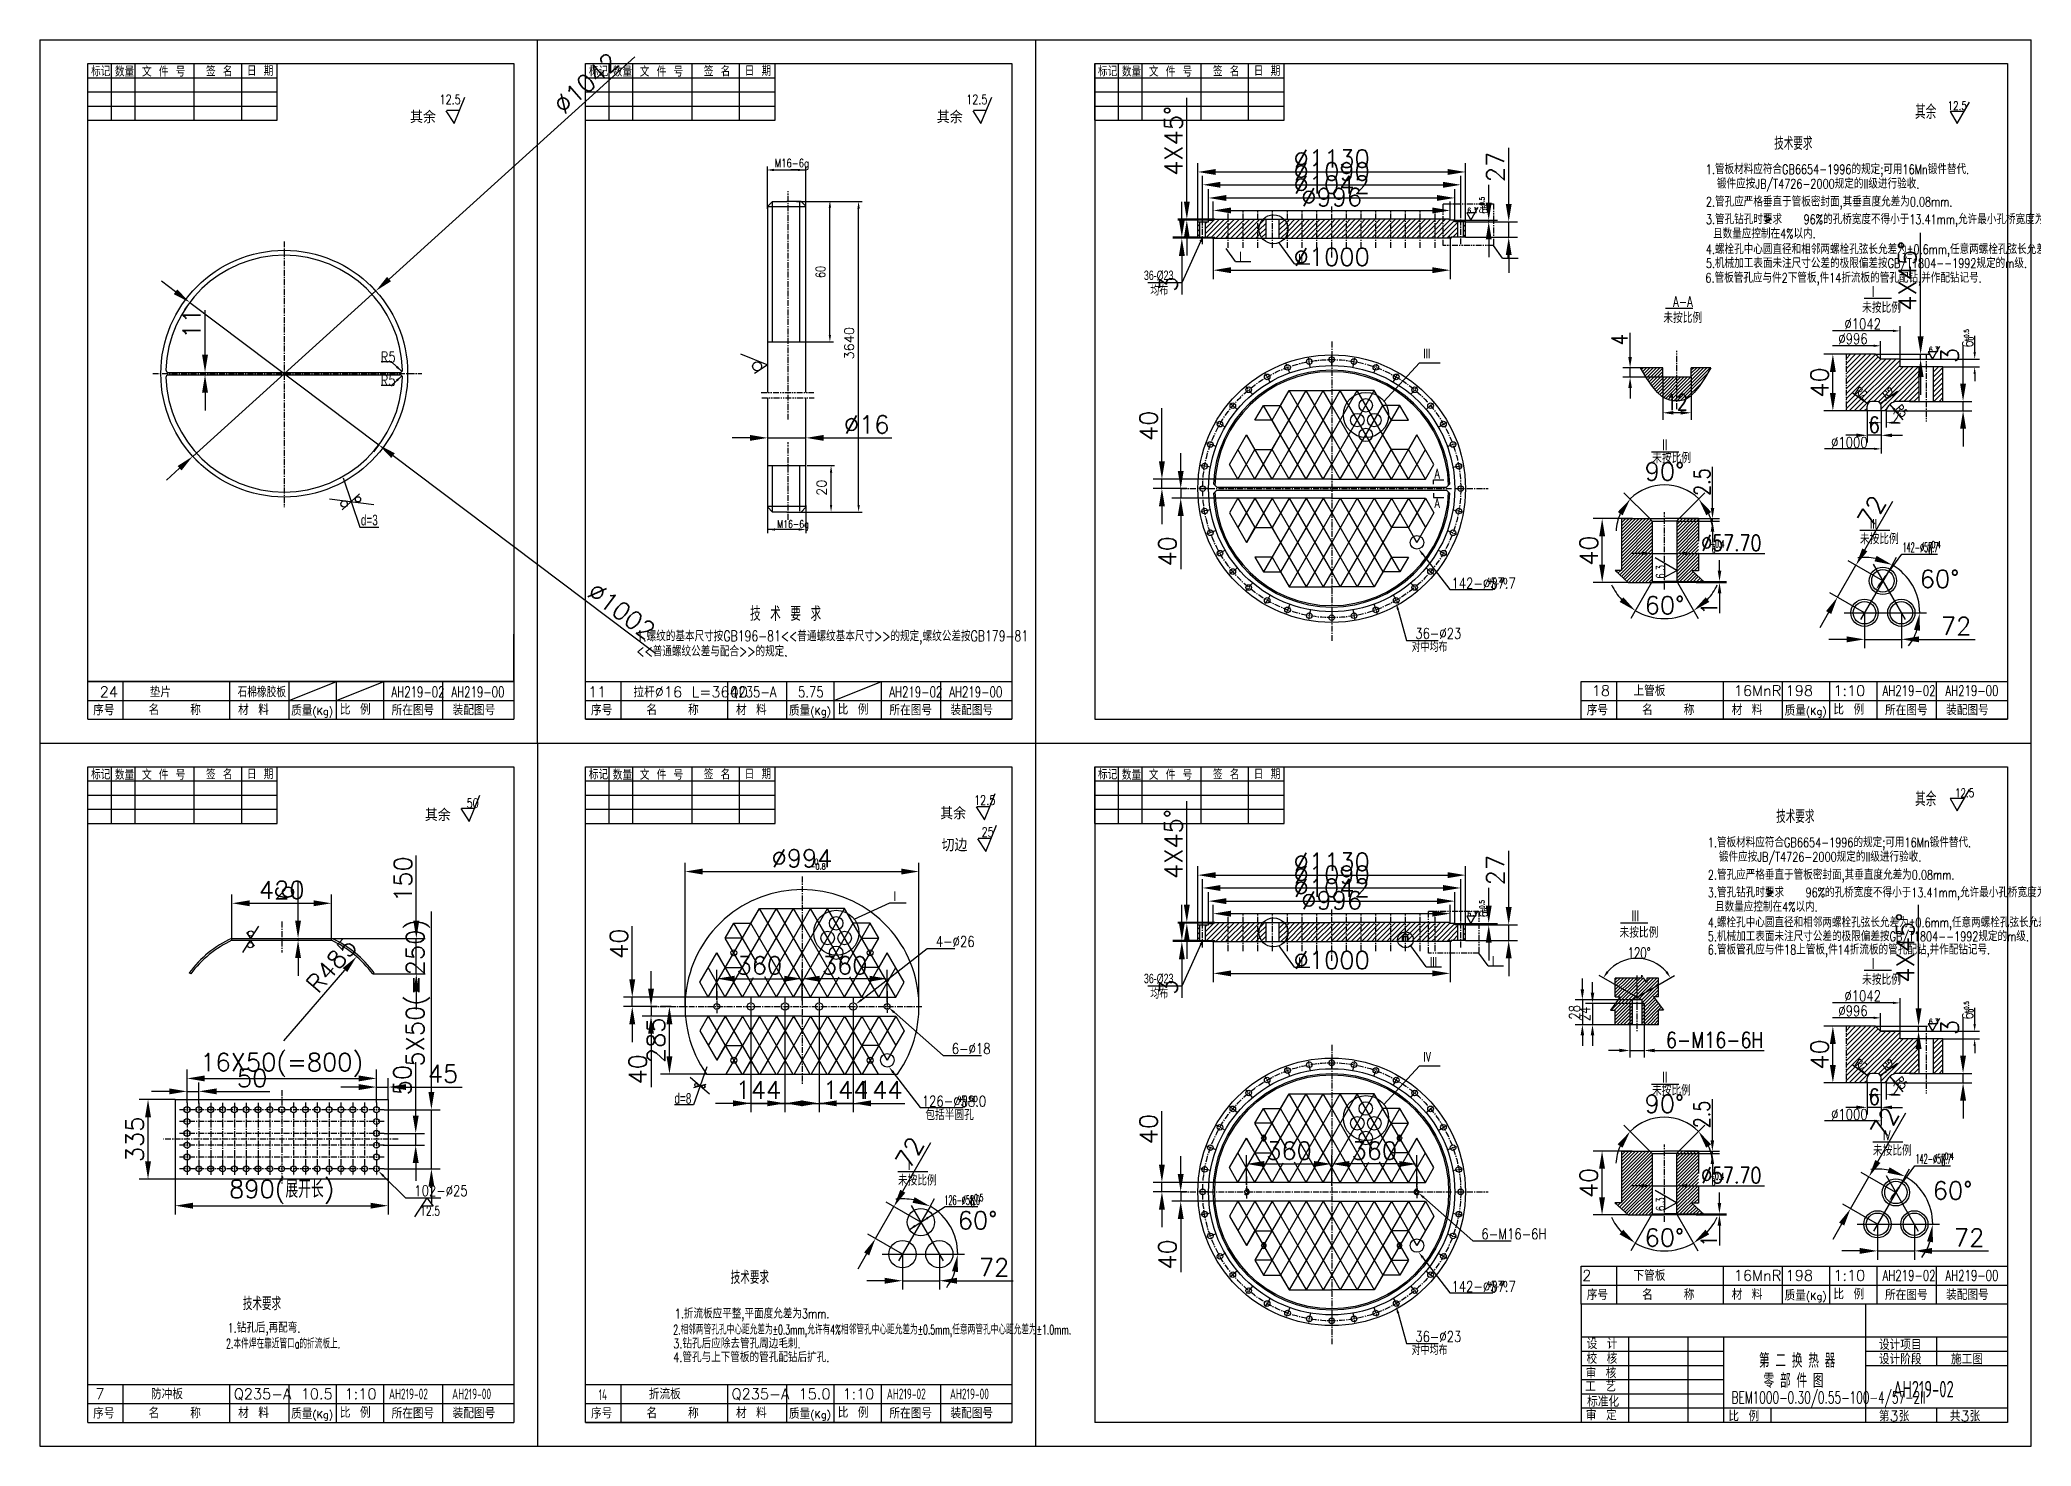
# Model space of a CAD drawing. Header units: millimetres. Extents: x 394735 to 397054, y -22030 to -21189.
# Drawn here: x 394735 to 395576, y -22024 to -21430 of the extents above; entities that cross this region are included whole.
import ezdxf
from ezdxf.enums import TextEntityAlignment as Align

# ---------------------------------------------------------------- set-up
doc = ezdxf.new("R2010")
doc.units = ezdxf.units.MM
doc.linetypes.add('CENTERX2', pattern=[4, 2.5, -0.5, 0.5, -0.5])
doc.linetypes.add('PHANTOMX2', pattern=[5, 2.5, -0.5, 0.5, -0.5, 0.5, -0.5])
for name, color, linetype in [('16CEN', 6, 'CENTERX2'), ('16CON', 4, 'Continuous'), ('16CON1', 4, 'Continuous'), ('16CON2', 3, 'Continuous'), ('16DIM', 3, 'Continuous'), ('16TXT', 3, 'Continuous'), ('PHANTOMX2', 3, 'PHANTOMX2'), ('SUR', 220, 'Continuous')]:
    doc.layers.add(name, color=color, linetype=linetype)
doc.styles.add('GREEKC', font='greekc.shx', dxfattribs={"width": 0.7, "bigfont": 'hztxt2.shx'})
doc.styles.add('HZ', font='txt', dxfattribs={"width": 0.8, "bigfont": 'HZTXT.SHX'})
doc.styles.add('HZ1', font='ascii.shx', dxfattribs={"width": 0.75, "bigfont": 'hztxt2.shx'})
doc.styles.get("Standard").update_dxf_attribs({"font": 'txt', "bigfont": 'gbcbig.shx'})
doc.dimstyles.get("Standard").update_dxf_attribs({"dimscale": 1.5, "dimtxt": 5, "dimasz": 5, "dimexe": 2.5, "dimexo": 0, "dimgap": 1.25, "dimtad": 3, "dimdec": 0, "dimdsep": 46, "dimtxsty": 'Standard', "dimcen": 0, "dimaunit": 1, "dimadec": 0, "dimazin": 0, "dimtfac": 1, "dimtdec": 4, "dimtmove": 0, "dimatfit": 1, "dimfxl": 1, "dimtolj": 1, "dimtzin": 0, "dimarcsym": 0})

msp = doc.modelspace()

# ---------------------------------------------------------------- texts
at = {"color": 3, "linetype": 'ByBlock', "char_height": 4.5, "attachment_point": 5, "style": 'HZ'}
for s, insert in [('\\A1;∅996', (395500.39, -21556.18)), ('\\A1;∅1042', (395504.49, -21549.88)), ('\\A1;R5', (394881.75, -21563.88)), ('\\A1;R5', (394881.75, -21573.81)), ('\\A1;∅1000', (395498.86, -21599.91)), ('\\A1;∅1042', (395504.49, -21833.72)), ('\\A1;∅996', (395500.39, -21840.02)), ('\\A1;∅1000', (395498.86, -21883.74))]:
    msp.add_mtext(s, dxfattribs=dict(at, insert=insert))
at = {"color": 3, "linetype": 'ByBlock', "char_height": 4.5, "attachment_point": 5, "rotation": 90, "style": 'HZ'}
for insert in [(395548.84, -21559.98), (395548.84, -21843.82)]:
    msp.add_mtext('\\A1; 6', dxfattribs=dict(at, insert=insert))
at = {"layer": '16CON2'}
for s, height, style, width, p in [('M16-6g', 3.5, 'HZ', 0.75, (395045.03, -21483.71)), ('I', 4, 'HZ', 0.7, (395241.23, -21523.39)), ('II', 4, 'HZ', 0.7, (395266.16, -21524.46)), ('I', 4, 'HZ', 0.7, (395354.11, -21522.11)), ('36-%%C23', 4, 'GREEKC', 0.7, (395200.93, -21531.36)), ('均布', 4, 'GREEKC', 0.7, (395203.65, -21537.84)), ('I', 4.5, 'HZ', 0.7, (395508.37, -21538.46)), ('未按比例', 4.5, 'HZ', 0.7, (395420.3, -21549.5)), ('A-A', 4.5, 'HZ', 0.7, (395424.41, -21542.73)), ('未按比例', 4.5, 'HZ', 0.7, (395504.26, -21545.22)), ('III', 4, 'HZ', 0.7, (395319.02, -21564.42)), ('未按比例', 4.5, 'HZ', 0.7, (395415.6, -21608.72)), ('II', 4.5, 'HZ', 0.7, (395419.87, -21603.15)), ('A', 4, 'HZ', 0.7, (395323.67, -21615.12)), ('A', 4, 'HZ', 0.7, (395323.67, -21627.57)), ('M16-6g', 3.2, 'HZ', 0.75, (395046.13, -21636.04)), ('未按比例', 4.5, 'HZ', 0.7, (395503.34, -21642.92)), ('III', 4, 'HZ', 0.7, (395507.62, -21636.31)), ('+0.40', 2.5, 'HZ', 0.7, (395346.02, -21659.75)), (' 0', 2.5, 'HZ', 0.7, (395346.02, -21662.01)), ('对中均布', 4, 'HZ', 0.7, (395314.01, -21688.38)), ('-0.8', 2.5, 'HZ', 0.7, (395059.92, -21780.34)), (' 0', 2.5, 'HZ', 0.7, (395059.92, -21778.33)), ('I', 4, 'HZ', 0.7, (395095.33, -21793.55)), ('III', 4.5, 'HZ', 0.7, (395406.84, -21802.15)), ('未按比例', 4.5, 'HZ', 0.7, (395401.8, -21809.13)), ('II', 4, 'HZ', 0.7, (395266.16, -21821.46)), ('III', 4, 'HZ', 0.7, (395321.76, -21821.38)), ('I', 4, 'HZ', 0.7, (395347.94, -21820.91)), ('I', 4.5, 'HZ', 0.7, (395508.37, -21822.3)), ('36-%%C23', 4, 'GREEKC', 0.7, (395200.93, -21828.36)), ('均布', 4, 'GREEKC', 0.7, (395203.65, -21834.84)), ('未按比例', 4.5, 'HZ', 0.7, (395504.26, -21829.06)), ('IV', 4, 'HZ', 0.7, (395319.02, -21861.42)), ('II', 4.5, 'HZ', 0.7, (395419.82, -21870.26)), ('未按比例', 4.5, 'HZ', 0.7, (395415.54, -21875.83)), ('包括半圆孔', 4.5, 'HZ', 0.7, (395108.63, -21886.19)), ('+0.50', 2.5, 'HZ', 0.7, (395122.32, -21878.5)), (' 0', 2.5, 'HZ', 0.7, (395122.32, -21880.75)), ('IV', 4, 'HZ', 0.7, (395513.12, -21894.61)), ('未按比例', 4.5, 'HZ', 0.7, (395508.83, -21901.22)), ('I', 4, 'HZ', 0.7, (395101.34, -21907.2)), ('未按比例', 4.5, 'HZ', 0.7, (395097.06, -21913.82)), ('12.5', 4, 'HZ', 0.7, (394895.29, -21926.5)), ('+0.40', 2.5, 'HZ', 0.7, (395346.02, -21956.75)), (' 0', 2.5, 'HZ', 0.7, (395346.02, -21959.01)), ('对中均布', 4, 'HZ', 0.7, (395314.01, -21985.38)), ('第 二 换 热 器', 6, 'HZ1', 0.75, (395460.69, -21990.73)), ('零 部 件 图', 6, 'HZ1', 0.75, (395462.63, -21999.25)), ('AH219-02', 7, 'HZ1', 0.75, (395517.31, -22003.3))]:
    msp.add_text(s, height=height, dxfattribs=dict(at, style=style, width=width)).set_placement(p)
at = {"layer": '16CON2', "style": 'HZ'}
for s, height, rotation, width, p in [('+0.5', 2, 90, 0.7, (395344.72, -21501.83)), ('0', 2, 90, 0.7, (395346.62, -21501.02)), ('60', 4, 90, 0.75, (395066.32, -21530.5)), ('+0.5', 2, 90, 0.7, (395549.34, -21557.67)), ('0', 2, 90, 0.7, (395551.25, -21556.86)), ('+0.5', 2, 90, 0.7, (395344.72, -21798.83)), ('0', 2, 90, 0.7, (395346.62, -21798.02)), ('+0.5', 2, 90, 0.7, (395549.34, -21841.51)), ('0', 2, 90, 0.7, (395551.25, -21840.7)), ('BEM1000-0.30/0.55-100-4/57-2II', 5, 0.0082, 0.65, (395449.13, -22005.84))]:
    msp.add_text(s, height=height, rotation=rotation, dxfattribs=dict(at, width=width)).set_placement(p)
at = {"layer": '16CON2'}
for s, p in [('3640', (395078.44, -21564.92)), ('20', (395066.82, -21622.5))]:
    msp.add_text(s, height=4, rotation=90, dxfattribs=at).set_placement(p)
at = {"layer": '16CON2', "color": 3, "linetype": 'ByBlock', "char_height": 4.5, "attachment_point": 5, "style": 'HZ'}
for insert in [(395518.56, -21589.24), (395518.56, -21873.08)]:
    msp.add_mtext('\\A1;2', dxfattribs=dict(at, insert=insert))
at = {"layer": '16CON2', "char_height": 4.5}
for s, insert, attachment_point, style in [('\\A1;d=3', (394870.24, -21632.77), 4, 'GREEKC'), ('\\A1;142-∅57.7', (395330.84, -21659.45), 4, 'HZ'), ('\\A1;36-∅23', (395315.53, -21680.62), 4, 'HZ'), ('\\A1;4-∅26', (395113.05, -21810.76), 4, 'HZ'), ('6-%%C18', (395119.8, -21855.99), 4, 'HZ'), ('\\A1;d=8', (395009.81, -21877.05), 6, 'GREEKC'), ('126-∅58.0', (395107.15, -21878.2), 4, 'HZ'), ('\\A1;102-∅25', (394892.8, -21915.99), 4, 'HZ'), ('\\A1;6-M16-6H', (395343.49, -21934.24), 4, 'HZ'), ('\\A1;142-∅57.7', (395330.84, -21956.45), 4, 'HZ'), ('\\A1;36-∅23', (395315.53, -21977.62), 4, 'HZ')]:
    msp.add_mtext(s, dxfattribs=dict(at, insert=insert, attachment_point=attachment_point, style=style))
at = {"layer": '16DIM', "width": 0.5}
for s, height, p in [('+0.4', 3, (395440.14, -21644.28)), ('0', 3, (395440.84, -21646.74)), ('142-%%C57.7', 4, (395521.34, -21646.25)), ('+0.4', 3, (395531.55, -21644.65)), ('0', 3, (395532.25, -21647.11)), ('142-%%C57.7', 4, (395526.83, -21904.55)), ('+0.4', 3, (395537.05, -21902.95)), ('0', 3, (395537.74, -21905.41)), ('+0.4', 3, (395440.08, -21911.38)), ('0', 3, (395440.78, -21913.85)), ('126-%%C58.0', 4, (395116.68, -21922.01)), ('+0.5', 3, (395127.16, -21920.46)), ('0', 3, (395127.86, -21922.92))]:
    msp.add_text(s, height=height, dxfattribs=at).set_placement(p)
at = {"layer": '16DIM', "color": 3, "style": 'HZ', "width": 0.7}
msp.add_text('120°', height=4.5, dxfattribs=at).set_placement((395405.2, -21817.81))
at = {"layer": '16DIM', "color": 3, "linetype": 'ByBlock', "char_height": 3.5, "attachment_point": 5, "style": 'HZ'}
for s, insert, rotation in [('\\A1;6', (395344.38, -21502.27), 90), ('\\A1;R2', (395503.77, -21579.06), 325.27252), ('\\A1;R2', (395515.43, -21579.16), 34.72748), ('\\A1;R5', (395520.96, -21586.62), 311.12011), ('\\A1;6', (395344.38, -21799.27), 90), ('\\A1;R2', (395503.77, -21862.9), 325.27252), ('\\A1;R2', (395515.43, -21863), 34.72748), ('\\A1;R5', (395520.96, -21870.46), 311.12011)]:
    msp.add_mtext(s, dxfattribs=dict(at, insert=insert, rotation=rotation))
at = {"layer": '16TXT'}
for s, height, style, width, p in [('标记', 4, 'HZ', 0.85, (394756.28, -21445.27)), ('数量', 4, 'HZ', 0.85, (394766.36, -21445.42)), ('文 件 号', 4, 'HZ', 0.85, (394777.81, -21445.42)), ('签 名', 4, 'HZ', 0.85, (394804.84, -21445.27)), ('日 期', 4, 'HZ', 0.85, (394822.09, -21445.11)), ('标记', 4, 'HZ', 0.85, (394966.53, -21445.27)), ('数量', 4, 'HZ', 0.85, (394976.61, -21445.42)), ('文 件 号', 4, 'HZ', 0.85, (394988.06, -21445.42)), ('签 名', 4, 'HZ', 0.85, (395015.09, -21445.27)), ('日 期', 4, 'HZ', 0.85, (395032.34, -21445.11)), ('标记', 4, 'HZ', 0.85, (395181.53, -21445.27)), ('数量', 4, 'HZ', 0.85, (395191.61, -21445.42)), ('文 件 号', 4, 'HZ', 0.85, (395203.06, -21445.42)), ('签 名', 4, 'HZ', 0.85, (395230.09, -21445.27)), ('日 期', 4, 'HZ', 0.85, (395247.34, -21445.11)), ('12.5', 4, 'HZ', 0.75, (394903.41, -21457.09)), ('12.5', 4, 'HZ', 0.75, (395125.88, -21457.09)), ('技 术 要 求', 6, 'HZ', 0.75, (395034.59, -21675.3)), ('1.螺纹的基本尺寸按GB196-81<<普通螺纹基本尺寸>>的规定,螺纹公差按GB179-81', 4.5, 'HZ', 0.75, (394986.57, -21683.93)), ('<<普通螺纹公差与配合>>的规定.', 4.5, 'HZ', 0.75, (394986.57, -21690.35)), ('石棉橡胶板', 4.5, 'HZ', 0.7, (394818.15, -21707.58)), ('AH219-02', 4.5, 'HZ', 0.7, (394883.15, -21707.58)), ('AH219-00', 4.5, 'HZ', 0.7, (394908.47, -21707.58)), ('Q235-A', 4.5, 'HZ', 0.8, (395026.29, -21707.58)), ('5.75', 4.5, 'HZ', 0.8, (395054.9, -21707.58)), ('AH219-02', 4.5, 'HZ', 0.7, (395093.4, -21707.58)), ('AH219-00', 4.5, 'HZ', 0.7, (395118.72, -21707.58)), ('AH219-02', 4.5, 'HZ', 0.7, (395512.87, -21707.04)), ('AH219-00', 4.5, 'HZ', 0.7, (395539.43, -21707.04)), ('标记', 4, 'HZ', 0.85, (394756.28, -21742.27)), ('数量', 4, 'HZ', 0.85, (394766.36, -21742.42)), ('文 件 号', 4, 'HZ', 0.85, (394777.81, -21742.42)), ('签 名', 4, 'HZ', 0.85, (394804.84, -21742.27)), ('日 期', 4, 'HZ', 0.85, (394822.09, -21742.11)), ('标记', 4, 'HZ', 0.85, (394966.53, -21742.27)), ('数量', 4, 'HZ', 0.85, (394976.61, -21742.42)), ('文 件 号', 4, 'HZ', 0.85, (394988.06, -21742.42)), ('签 名', 4, 'HZ', 0.85, (395015.09, -21742.27)), ('日 期', 4, 'HZ', 0.85, (395032.34, -21742.11)), ('标记', 4, 'HZ', 0.85, (395181.53, -21742.27)), ('数量', 4, 'HZ', 0.85, (395191.61, -21742.42)), ('文 件 号', 4, 'HZ', 0.85, (395203.06, -21742.42)), ('签 名', 4, 'HZ', 0.85, (395230.09, -21742.27)), ('日 期', 4, 'HZ', 0.85, (395247.34, -21742.11)), (' 50', 4, 'HZ', 0.75, (394912.18, -21754.3)), ('12.5', 4, 'HZ', 0.75, (395129.18, -21753.04)), (' 25', 4, 'HZ', 0.75, (395129.74, -21766.52)), ('AH219-02', 4.5, 'HZ', 0.7, (395512.87, -21954.04)), ('AH219-00', 4.5, 'HZ', 0.7, (395539.43, -21954.04)), ('AH219-02', 4.5, 'HZ1', 0.75, (394882.09, -22004.08)), ('AH219-00', 4.5, 'HZ1', 0.75, (394908.75, -22004.08)), ('14', 4.5, 'HZ1', 0.75, (394970.63, -22004.38)), ('AH219-02', 4.5, 'HZ1', 0.75, (395092.34, -22004.08)), ('AH219-00', 4.5, 'HZ1', 0.75, (395119, -22004.08))]:
    msp.add_text(s, height=height, dxfattribs=dict(at, style=style, width=width)).set_placement(p)
at = {"layer": '16TXT', "style": 'HZ'}
for s, height, p, p2 in [('其余', 5.134, (394890.99, -21465.12), (394901.94, -21465.12)), ('其余', 5.134, (395113.46, -21465.12), (395124.41, -21465.12)), ('其余', 5.134, (394897.24, -21759.91), (394908.19, -21759.91)), ('其余', 5.134, (395114.89, -21759.2), (395125.84, -21759.2)), ('切边', 5.3, (395115.45, -21772.68), (395126.4, -21772.68))]:
    msp.add_text(s, height=height, dxfattribs=at).set_placement(p, p2, align=Align.ALIGNED)
at = {"layer": '16TXT', "color": 3, "style": 'HZ'}
for s, height, width, p in [('其余', 6, 0.75, (395526.61, -21463.33)), ('12.5', 3.6, 0.75, (395540.37, -21459.48)), ('技术要求', 5.5, 0.7, (395467.12, -21476.38)), ('1.管板材料应符合GB6654-1996的规定;可用16Mn锻件替代.', 4, 0.75, (395438.25, -21486.58)), ('2.管孔应严格垂直于管板密封面,其垂直度允差为0.08mm.', 4, 0.75, (395438.25, -21500.29)), ('锻件应按JB/T4726-2000规定的II级进行验收.', 4, 0.75, (395442.93, -21492.69)), ('6.3', 2.176, 0.75, (395337.49, -21503.08)), ('3.管孔钻孔时要求   96%的孔桥宽度不得小于13.41mm,允许最小孔桥宽度为7.15mm ', 4, 0.75, (395438.25, -21507.73)), (' 且数量应控制在4%以内.', 4, 0.75, (395438.61, -21513.79)), ('4.螺栓孔中心圆直径和相邻两螺栓孔弦长允差为%%P0.6mm,任意两螺栓孔弦长允差为%%P2.0mm.', 4, 0.75, (395438.25, -21520.39)), ('6.管板管孔应与件2下管板,件14折流板的管孔配钻,并作配钻记号.', 4, 0.75, (395438.09, -21532.44)), ('5.机械加工表面未注尺寸公差的极限偏差按GB/T1804--1992规定的m级.', 4, 0.75, (395438.25, -21526.27)), ('6.3', 2.176, 0.75, (395532.45, -21561.75)), ('其余', 6, 0.75, (395526.61, -21753.6)), ('  12.5', 3.6, 0.75, (395538.67, -21749.75)), ('技术要求', 5.5, 0.7, (395467.95, -21760.69)), ('1.管板材料应符合GB6654-1996的规定;可用16Mn锻件替代.', 4, 0.75, (395439.08, -21770.89)), ('锻件应按JB/T4726-2000规定的II级进行验收.', 4, 0.75, (395443.76, -21777)), ('2.管孔应严格垂直于管板密封面,其垂直度允差为0.08mm.', 4, 0.75, (395439.08, -21784.6)), ('3.管孔钻孔时要求   96%的孔桥宽度不得小于13.41mm,允许最小孔桥宽度为7.15mm ', 4, 0.75, (395439.08, -21792.04)), ('6.3', 2.176, 0.75, (395337.49, -21800.08)), (' 且数量应控制在4%以内.', 4, 0.75, (395439.44, -21798.1)), ('4.螺栓孔中心圆直径和相邻两螺栓孔弦长允差为%%P0.6mm,任意两螺栓孔弦长允差为%%P2.0mm.', 4, 0.75, (395439.08, -21804.71)), ('5.机械加工表面未注尺寸公差的极限偏差按GB/T1804--1992规定的m级.', 4, 0.75, (395439.08, -21810.58)), ('6.管板管孔应与件18上管板,件14折流板的管孔配钻,并作配钻记号.', 4, 0.75, (395439.08, -21816.2)), ('6.3', 2.176, 0.75, (395532.45, -21845.59)), ('技术要求', 5.5, 0.7, (395026.43, -21955.36)), ('技术要求', 5.5, 0.7, (394820.38, -21966.45)), ('1.折流板应平整,平面度允差为3mm.', 4, 0.75, (395002.8, -21969.94)), ('1.钻孔后,再配弯.', 4, 0.75, (394813.96, -21975.88)), ('2.相邻两管孔孔中心距允差为%%P0.3mm,允许有4%相邻管孔中心距允差为%%P0.5mm,任意两管孔中心距允差为%%P1.0mm.', 4, 0.6, (395002.17, -21976.67)), ('2.本件焊在靠近管口a的折流板上.', 4, 0.6, (394813.32, -21982.61)), ('3.钻孔后应除去管孔周边毛刺.', 4, 0.75, (395002.17, -21982.54)), ('4.管孔与上下管板的管孔配钻后扩孔.', 4, 0.75, (395002.17, -21988.36))]:
    msp.add_text(s, height=height, dxfattribs=dict(at, width=width)).set_placement(p)
at = {"layer": '16TXT', "color": 3, "style": 'HZ', "width": 0.75}
for p in [(395420.9, -21657.52), (395420.84, -21924.63)]:
    msp.add_text('6.3', height=3.6, rotation=90, dxfattribs=at).set_placement(p)
at = {"layer": '16TXT', "style": 'HZ'}
for s, height, p in [(' 24', 4.5, (394755.93, -21707.58)), ('垫片', 4.5, (394781.04, -21707.58)), ('11', 4.5, (394966.18, -21707.58)), ('拉杆%%C16 L=3640', 4.5, (394985.36, -21707.58)), (' 18', 4.5, (395386.05, -21707.04)), ('上管板', 4.5, (395407.69, -21707.04)), ('16MnR', 4.5, (395450.1, -21707.04)), ('198', 4.5, (395471.95, -21707.04)), ('1:10', 4.5, (395492.09, -21707.04)), ('序号', 4.5, (394757.19, -21715.21)), ('名   称', 4.5, (394780.6, -21715.1)), ('材 料', 4.5, (394818.4, -21715.05)), ('质量', 4.5, (394840.78, -21715.4)), ('(Kg)', 3, (394849.77, -21715.06)), ('比 例', 4.5, (394861.36, -21714.92)), ('所在图号', 4.5, (394883.2, -21715.21)), ('装配图号', 4.5, (394908.98, -21715.16)), ('序号', 4.5, (394967.44, -21715.21)), ('名   称', 4.5, (394990.85, -21715.1)), ('材 料', 4.5, (395028.65, -21715.05)), ('质量', 4.5, (395051.03, -21715.4)), ('(Kg)', 3, (395060.02, -21715.06)), ('比 例', 4.5, (395071.61, -21714.92)), ('所在图号', 4.5, (395093.45, -21715.21)), ('装配图号', 4.5, (395119.23, -21715.16)), ('序号', 4.5, (395387.94, -21715.21)), ('名   称', 4.5, (395411.35, -21715.1)), ('材 料', 4.5, (395449.15, -21715.05)), ('质量', 4.5, (395471.53, -21715.4)), ('(Kg)', 3, (395480.52, -21715.06)), ('比 例', 4.5, (395492.11, -21714.92)), ('所在图号', 4.5, (395513.95, -21715.21)), ('装配图号', 4.5, (395539.73, -21715.16)), ('2', 4.5, (395386.05, -21954.04)), ('下管板', 4.5, (395407.69, -21954.04)), ('16MnR', 4.5, (395450.1, -21954.04)), ('198', 4.5, (395471.95, -21954.04)), ('1:10', 4.5, (395492.09, -21954.04)), ('序号', 4.5, (395387.94, -21962.21)), ('名   称', 4.5, (395411.35, -21962.1)), ('材 料', 4.5, (395449.15, -21962.05)), ('质量', 4.5, (395471.53, -21962.4)), ('(Kg)', 3, (395480.52, -21962.06)), ('比 例', 4.5, (395492.11, -21961.92)), ('所在图号', 4.5, (395513.95, -21962.21)), ('装配图号', 4.5, (395539.73, -21962.16)), ('设 计', 4.5, (395387.94, -21982.86)), ('设计项目', 4.5, (395511.35, -21983.23)), ('审 核', 4.5, (395387.49, -21995.26)), ('校 核', 4.5, (395387.85, -21989.12)), ('设计阶段', 4.5, (395511.35, -21989.36)), ('施工图', 4.5, (395541.79, -21989.36)), ('7', 4.5, (394758.1, -22004.08)), ('防冲板', 4.5, (394781.59, -22004.08)), ('Q235-A', 4.5, (394816.57, -22004.08)), ('10.5', 4.5, (394844.84, -22004.08)), ('1:10', 4.5, (394863.35, -22004.08)), ('折流板', 4.5, (394991.84, -22004.08)), ('Q235-A', 4.5, (395026.82, -22004.08)), ('15.0', 4.5, (395055.09, -22004.08)), ('1:10', 4.5, (395073.6, -22004.08)), ('工 艺', 4.5, (395387.31, -22000.83)), ('序号', 4.5, (394757.19, -22012.21)), ('名   称', 4.5, (394780.6, -22012.1)), ('材 料', 4.5, (394818.4, -22012.05)), ('质量', 4.5, (394840.78, -22012.4)), ('(Kg)', 3, (394849.77, -22012.06)), ('比 例', 4.5, (394861.36, -22011.92)), ('所在图号', 4.5, (394883.2, -22012.21)), ('装配图号', 4.5, (394908.98, -22012.16)), ('序号', 4.5, (394967.44, -22012.21)), ('名   称', 4.5, (394990.85, -22012.1)), ('材 料', 4.5, (395028.65, -22012.05)), ('质量', 4.5, (395051.03, -22012.4)), ('(Kg)', 3, (395060.02, -22012.06)), ('比 例', 4.5, (395071.61, -22011.92)), ('所在图号', 4.5, (395093.45, -22012.21)), ('装配图号', 4.5, (395119.23, -22012.16)), ('审 定', 4.5, (395387.58, -22012.98)), ('标准化', 4.5, (395388.13, -22007.27)), ('比 例', 4.5, (395447.77, -22013.4)), ('第3张', 4.5, (395511.35, -22013.4)), ('共3张', 4.5, (395541.3, -22013.4))]:
    msp.add_text(s, height=height, dxfattribs=at).set_placement(p)

# ---------------------------------------------------------------- blocks, each defined once
blk = doc.blocks.new('*D635')
at = {"layer": '16DIM', "color": 0, "lineweight": -2}
for p, q in [((395415.58, -21903.83), (395415.58, -21916.92)), ((395425.88, -21902.76), (395425.88, -21916.92)), ((395411.08, -21913.92), (395406.58, -21913.92)), ((395415.58, -21913.92), (395425.88, -21913.92)), ((395430.38, -21913.92), (395463.08, -21913.92))]:
    blk.add_line(p, q, dxfattribs=at)
at = {"layer": '16DIM', "color": 0}
for points in [[(395411.08, -21913.17), (395411.08, -21914.67), (395415.58, -21913.92)], [(395430.38, -21913.17), (395430.38, -21914.67), (395425.88, -21913.92)]]:
    blk.add_solid(points, dxfattribs=at)
at = {"layer": 'Defpoints', "color": 0}
for p in [(395415.58, -21903.83), (395425.88, -21902.76), (395425.88, -21913.92)]:
    blk.add_point(p, dxfattribs=at)
at = {"layer": '16DIM', "color": 0, "insert": (395448.98, -21909.49), "char_height": 6.75, "attachment_point": 5, "style": 'HZ'}
blk.add_mtext('\\A1;%%C57.70', dxfattribs=at)
blk = doc.blocks.new('*D636')
at = {"layer": '16DIM', "color": 0, "lineweight": -2}
for p, q in [((395441.01, -21894.74), (395441.01, -21877.34)), ((395429.68, -21899.24), (395444.01, -21899.24)), ((395441.01, -21900.24), (395441.01, -21899.24)), ((395425.8, -21900.24), (395444.01, -21900.24)), ((395441.01, -21904.74), (395441.01, -21909.24))]:
    blk.add_line(p, q, dxfattribs=at)
at = {"layer": '16DIM', "color": 0}
for points in [[(395440.26, -21894.74), (395441.76, -21894.74), (395441.01, -21899.24)], [(395440.26, -21904.74), (395441.76, -21904.74), (395441.01, -21900.24)]]:
    blk.add_solid(points, dxfattribs=at)
at = {"layer": 'Defpoints', "color": 0}
for p in [(395429.68, -21899.24), (395441.01, -21899.24), (395425.8, -21900.24)]:
    blk.add_point(p, dxfattribs=at)
at = {"layer": '16DIM', "color": 0, "insert": (395436.58, -21883.79), "char_height": 6.75, "attachment_point": 5, "rotation": 90, "style": 'HZ'}
blk.add_mtext('\\A1;2.5', dxfattribs=at)
blk = doc.blocks.new('*D637')
at = {"layer": '16DIM', "color": 0, "lineweight": -2}
for p, q in [((395443.99, -21921.24), (395443.99, -21916.74)), ((395425.88, -21925.74), (395446.99, -21925.74)), ((395434.17, -21926.24), (395446.99, -21926.24)), ((395443.99, -21925.74), (395443.99, -21926.24)), ((395443.99, -21930.74), (395443.99, -21939.14))]:
    blk.add_line(p, q, dxfattribs=at)
at = {"layer": '16DIM', "color": 0}
for points in [[(395443.24, -21921.24), (395444.74, -21921.24), (395443.99, -21925.74)], [(395443.24, -21930.74), (395444.74, -21930.74), (395443.99, -21926.24)]]:
    blk.add_solid(points, dxfattribs=at)
at = {"layer": 'Defpoints', "color": 0}
for p in [(395425.88, -21925.74), (395434.17, -21926.24), (395443.99, -21926.24)]:
    blk.add_point(p, dxfattribs=at)
at = {"layer": '16DIM', "color": 0, "insert": (395439.56, -21937.19), "char_height": 6.75, "attachment_point": 5, "rotation": 90, "style": 'HZ'}
blk.add_mtext('\\A1;1', dxfattribs=at)
blk = doc.blocks.new('*D638')
at = {"layer": '16CON2', "color": 0, "lineweight": -2}
for p, q in [((395099.12, -21916.22), (395111, -21895.66)), ((395087.59, -21936.2), (395095.37, -21922.72)), ((395106.76, -21929.29), (395092.12, -21920.84)), ((395098.98, -21942.78), (395084.34, -21934.33)), ((395083.84, -21942.7), (395080.09, -21949.19))]:
    blk.add_line(p, q, dxfattribs=at)
at = {"layer": '16CON2', "color": 0}
for points in [[(395098.04, -21915.6), (395100.2, -21916.85), (395095.37, -21922.72)], [(395082.76, -21942.07), (395084.92, -21943.32), (395087.59, -21936.2)]]:
    blk.add_solid(points, dxfattribs=at)
at = {"layer": 'Defpoints', "color": 0}
for p in [(395095.37, -21922.72), (395106.76, -21929.29), (395098.98, -21942.78)]:
    blk.add_point(p, dxfattribs=at)
at = {"layer": '16CON2', "color": 0, "insert": (395102.06, -21899.88), "char_height": 7.5, "attachment_point": 5, "rotation": 60}
blk.add_mtext('\\A1;72', dxfattribs=at)
blk = doc.blocks.new('*D639')
at = {"layer": '16CON2', "color": 0, "lineweight": -2}
blk.add_line((395110.62, -21922.61), (395112.53, -21919.3), dxfattribs=at)
for start, end in [(78.48074, 96.96149), (360, 60), (323.03851, 341.51926)]:
    blk.add_arc((395098.98, -21942.78), 23.35, start, end, dxfattribs=at)
at = {"layer": '16CON2', "color": 0}
for points in [[(395104.08, -21918.72), (395103.2, -21921.06), (395110.65, -21922.55)], [(395119.89, -21949.98), (395122.36, -21950.38), (395122.33, -21942.78)]]:
    blk.add_solid(points, dxfattribs=at)
at = {"layer": 'Defpoints', "color": 0}
for p in [(395110.62, -21922.61), (395116.87, -21927.76), (395090.44, -21942.78), (395097.3, -21945.67), (395125.18, -21942.78)]:
    blk.add_point(p, dxfattribs=at)
at = {"layer": '16CON2', "color": 0, "insert": (395130.69, -21928.5), "char_height": 7.5, "attachment_point": 5}
blk.add_mtext('\\A1;60%%D', dxfattribs=at)
blk = doc.blocks.new('*D640')
at = {"layer": '16CON2', "color": 0, "lineweight": -2}
for p, q in [((395098.98, -21942.78), (395098.98, -21957.77)), ((395114.54, -21942.78), (395114.54, -21957.77)), ((395091.48, -21954.02), (395083.98, -21954.02)), ((395098.98, -21954.02), (395114.54, -21954.02)), ((395122.04, -21954.02), (395145.79, -21954.02))]:
    blk.add_line(p, q, dxfattribs=at)
at = {"layer": '16CON2', "color": 0}
for points in [[(395091.48, -21952.77), (395091.48, -21955.27), (395098.98, -21954.02)], [(395122.04, -21952.77), (395122.04, -21955.27), (395114.54, -21954.02)]]:
    blk.add_solid(points, dxfattribs=at)
at = {"layer": 'Defpoints', "color": 0}
for p in [(395098.98, -21942.78), (395114.54, -21942.78), (395114.54, -21954.02)]:
    blk.add_point(p, dxfattribs=at)
at = {"layer": '16CON2', "color": 0, "insert": (395137.67, -21948.39), "char_height": 7.5, "attachment_point": 5}
blk.add_mtext('\\A1;72', dxfattribs=at)
blk = doc.blocks.new('*D641')
at = {"layer": '16DIM', "color": 0, "lineweight": -2}
for p, q in [((395414.58, -21899.24), (395403.62, -21888.28)), ((395426.88, -21899.24), (395437.85, -21888.28))]:
    blk.add_line(p, q, dxfattribs=at)
for start, end in [(45, 135), (156.13496, 177.26992), (2.73008, 23.86504)]:
    blk.add_arc((395420.73, -21905.39), 20.45, start, end, dxfattribs=at)
at = {"layer": '16DIM', "color": 0}
for points in [[(395401, -21896.41), (395403.07, -21897.83), (395406.28, -21890.94)], [(395438.4, -21897.83), (395440.47, -21896.41), (395435.19, -21890.94)]]:
    blk.add_solid(points, dxfattribs=at)
at = {"layer": 'Defpoints', "color": 0}
for p in [(395426.03, -21885.64), (395414.58, -21899.24), (395426.88, -21899.24), (395415.58, -21900.24), (395425.88, -21900.24)]:
    blk.add_point(p, dxfattribs=at)
at = {"layer": '16DIM', "color": 0, "insert": (395420.73, -21879.32), "char_height": 7.5, "attachment_point": 5}
blk.add_mtext('\\A1;90%%D', dxfattribs=at)
blk = doc.blocks.new('*D642')
at = {"layer": '16DIM', "color": 0, "lineweight": -2}
for p, q in [((395415.3, -21926.24), (395406.56, -21941.38)), ((395426.17, -21926.24), (395434.91, -21941.38))]:
    blk.add_line(p, q, dxfattribs=at)
for start, end in [(204.9396, 222.4698), (317.5302, 335.0604), (240, 300)]:
    blk.add_arc((395420.73, -21916.82), 24.61, start, end, dxfattribs=at)
at = {"layer": '16DIM', "color": 0}
for points in [[(395403.37, -21932.47), (395401.8, -21934.42), (395408.43, -21938.14)], [(395439.67, -21934.42), (395438.1, -21932.47), (395433.04, -21938.14)]]:
    blk.add_solid(points, dxfattribs=at)
at = {"layer": 'Defpoints', "color": 0}
for p in [(395415.3, -21926.24), (395415.58, -21925.74), (395425.88, -21925.74), (395426.17, -21926.24), (395416.46, -21941.06)]:
    blk.add_point(p, dxfattribs=at)
at = {"layer": '16DIM', "color": 0, "insert": (395420.73, -21935.81), "char_height": 7.5, "attachment_point": 5}
blk.add_mtext('\\A1;60%%D', dxfattribs=at)
blk = doc.blocks.new('*D643')
at = {"layer": '16CON2', "color": 0, "lineweight": -2}
blk.add_line((395522.39, -21910.02), (395524.3, -21906.71), dxfattribs=at)
for start, end in [(78.48074, 96.96149), (0, 60), (323.03851, 341.51926)]:
    blk.add_arc((395510.75, -21930.18), 23.35, start, end, dxfattribs=at)
at = {"layer": '16CON2', "color": 0}
for points in [[(395515.86, -21906.13), (395514.97, -21908.46), (395522.43, -21909.95)], [(395531.67, -21937.38), (395534.13, -21937.78), (395534.1, -21930.18)]]:
    blk.add_solid(points, dxfattribs=at)
at = {"layer": 'Defpoints', "color": 0}
for p in [(395522.39, -21910.02), (395528.64, -21915.17), (395502.22, -21930.18), (395509.08, -21933.07), (395536.96, -21930.18)]:
    blk.add_point(p, dxfattribs=at)
at = {"layer": '16CON2', "color": 0, "insert": (395542.47, -21915.91), "char_height": 7.5, "attachment_point": 5}
blk.add_mtext('\\A1;60%%D', dxfattribs=at)
blk = doc.blocks.new('*D644')
at = {"layer": '16CON2', "color": 0, "lineweight": -2}
for p, q in [((395510.9, -21903.63), (395522.77, -21883.06)), ((395499.36, -21923.6), (395507.15, -21910.12)), ((395518.53, -21916.7), (395503.9, -21908.25)), ((395510.75, -21930.18), (395496.11, -21921.73)), ((395495.61, -21930.1), (395491.86, -21936.59))]:
    blk.add_line(p, q, dxfattribs=at)
at = {"layer": '16CON2', "color": 0}
for points in [[(395509.81, -21903), (395511.98, -21904.25), (395507.15, -21910.12)], [(395494.53, -21929.47), (395496.69, -21930.72), (395499.36, -21923.6)]]:
    blk.add_solid(points, dxfattribs=at)
at = {"layer": 'Defpoints', "color": 0}
for p in [(395507.15, -21910.12), (395518.53, -21916.7), (395510.75, -21930.18)]:
    blk.add_point(p, dxfattribs=at)
at = {"layer": '16CON2', "color": 0, "insert": (395513.84, -21887.28), "char_height": 7.5, "attachment_point": 5, "rotation": 60}
blk.add_mtext('\\A1;72', dxfattribs=at)
blk = doc.blocks.new('*D645')
at = {"layer": '16CON2', "color": 0, "lineweight": -2}
for p, q in [((395510.75, -21930.18), (395510.75, -21945.17)), ((395526.32, -21930.18), (395526.32, -21945.17)), ((395503.25, -21941.42), (395495.75, -21941.42)), ((395510.75, -21941.42), (395526.32, -21941.42)), ((395533.82, -21941.42), (395557.57, -21941.42))]:
    blk.add_line(p, q, dxfattribs=at)
at = {"layer": '16CON2', "color": 0}
for points in [[(395503.25, -21940.17), (395503.25, -21942.67), (395510.75, -21941.42)], [(395533.82, -21940.17), (395533.82, -21942.67), (395526.32, -21941.42)]]:
    blk.add_solid(points, dxfattribs=at)
at = {"layer": 'Defpoints', "color": 0}
for p in [(395510.75, -21930.18), (395526.32, -21930.18), (395526.32, -21941.42)]:
    blk.add_point(p, dxfattribs=at)
at = {"layer": '16CON2', "color": 0, "insert": (395549.44, -21935.8), "char_height": 7.5, "attachment_point": 5}
blk.add_mtext('\\A1;72', dxfattribs=at)
blk = doc.blocks.new('*D646')
at = {"layer": '16CON2', "color": 0, "lineweight": -2}
for p, q in [((395506.35, -21870.45), (395506.35, -21883.78)), ((395512.35, -21870.45), (395512.35, -21883.78)), ((395501.85, -21880.78), (395497.35, -21880.78)), ((395512.35, -21880.78), (395506.35, -21880.78)), ((395516.85, -21880.78), (395521.35, -21880.78))]:
    blk.add_line(p, q, dxfattribs=at)
at = {"layer": '16CON2', "color": 0}
for points in [[(395501.85, -21880.03), (395501.85, -21881.53), (395506.35, -21880.78)], [(395516.85, -21880.03), (395516.85, -21881.53), (395512.35, -21880.78)]]:
    blk.add_solid(points, dxfattribs=at)
at = {"layer": 'Defpoints', "color": 0}
for p in [(395506.35, -21870.45), (395512.35, -21870.45), (395506.35, -21880.78)]:
    blk.add_point(p, dxfattribs=at)
at = {"layer": '16CON2', "color": 0, "insert": (395509.35, -21876.36), "char_height": 6.75, "attachment_point": 5, "style": 'HZ'}
blk.add_mtext('\\A1;6', dxfattribs=at)
blk = doc.blocks.new('*D647')
at = {"layer": '16CON2', "color": 0, "lineweight": -2}
for p, q in [((395546.89, -21858.95), (395546.89, -21842.7)), ((395514.35, -21870.45), (395550.64, -21870.45)), ((395524.23, -21866.45), (395550.64, -21866.45)), ((395546.89, -21870.45), (395546.89, -21866.45)), ((395546.89, -21877.95), (395546.89, -21885.45))]:
    blk.add_line(p, q, dxfattribs=at)
at = {"layer": '16CON2', "color": 0}
for points in [[(395545.64, -21858.95), (395548.14, -21858.95), (395546.89, -21866.45)], [(395545.64, -21877.95), (395548.14, -21877.95), (395546.89, -21870.45)]]:
    blk.add_solid(points, dxfattribs=at)
at = {"layer": 'Defpoints', "color": 0}
for p in [(395514.35, -21870.45), (395524.23, -21866.45), (395546.89, -21866.45)]:
    blk.add_point(p, dxfattribs=at)
at = {"layer": '16CON2', "color": 0, "insert": (395541.27, -21847.08), "char_height": 7.5, "attachment_point": 5, "rotation": 90}
blk.add_mtext('\\A1;3', dxfattribs=at)
blk = doc.blocks.new('*D648')
at = {"layer": '16DIM', "color": 0, "lineweight": -2}
for p, q in [((395390.39, -21832.37), (395390.39, -21827.87)), ((395406.17, -21836.87), (395387.39, -21836.87)), ((395390.39, -21836.87), (395390.39, -21845.87)), ((395400.54, -21845.87), (395387.39, -21845.87)), ((395390.39, -21850.37), (395390.39, -21854.87))]:
    blk.add_line(p, q, dxfattribs=at)
at = {"layer": '16DIM', "color": 0}
for points in [[(395389.64, -21832.37), (395391.14, -21832.37), (395390.39, -21836.87)], [(395389.64, -21850.37), (395391.14, -21850.37), (395390.39, -21845.87)]]:
    blk.add_solid(points, dxfattribs=at)
at = {"layer": 'Defpoints', "color": 0}
for p in [(395406.17, -21836.87), (395390.39, -21845.87), (395400.54, -21845.87)]:
    blk.add_point(p, dxfattribs=at)
at = {"layer": '16DIM', "color": 0, "insert": (395387.09, -21841.37), "char_height": 4.5, "attachment_point": 5, "rotation": 90, "style": 'HZ'}
blk.add_mtext('\\A1;24', dxfattribs=at)
blk = doc.blocks.new('*D649')
at = {"layer": '16DIM', "color": 0, "lineweight": -2}
for p, q in [((395386.11, -21830.87), (395386.11, -21826.37)), ((395407.17, -21835.37), (395383.11, -21835.37)), ((395386.11, -21835.37), (395386.11, -21845.87)), ((395392.02, -21845.87), (395383.11, -21845.87)), ((395386.11, -21850.37), (395386.11, -21854.87))]:
    blk.add_line(p, q, dxfattribs=at)
at = {"layer": '16DIM', "color": 0}
for points in [[(395385.36, -21830.87), (395386.86, -21830.87), (395386.11, -21835.37)], [(395385.36, -21850.37), (395386.86, -21850.37), (395386.11, -21845.87)]]:
    blk.add_solid(points, dxfattribs=at)
at = {"layer": 'Defpoints', "color": 0}
for p in [(395407.17, -21835.37), (395386.11, -21845.87), (395392.02, -21845.87)]:
    blk.add_point(p, dxfattribs=at)
at = {"layer": '16DIM', "color": 0, "insert": (395382.81, -21840.62), "char_height": 4.5, "attachment_point": 5, "rotation": 90, "style": 'HZ'}
blk.add_mtext('\\A1;28', dxfattribs=at)
blk = doc.blocks.new('*D650')
at = {"layer": '16CON2', "color": 0, "lineweight": -2}
for p, q in [((395406.17, -21845.87), (395406.17, -21859.77)), ((395412.17, -21845.87), (395412.17, -21859.77)), ((395401.67, -21856.77), (395397.17, -21856.77)), ((395406.17, -21856.77), (395412.17, -21856.77)), ((395416.67, -21856.77), (395462.87, -21856.77))]:
    blk.add_line(p, q, dxfattribs=at)
at = {"layer": '16CON2', "color": 0}
for points in [[(395401.67, -21856.02), (395401.67, -21857.52), (395406.17, -21856.77)], [(395416.67, -21856.02), (395416.67, -21857.52), (395412.17, -21856.77)]]:
    blk.add_solid(points, dxfattribs=at)
at = {"layer": 'Defpoints', "color": 0}
for p in [(395406.17, -21845.87), (395412.17, -21845.87), (395412.17, -21856.77)]:
    blk.add_point(p, dxfattribs=at)
at = {"layer": '16CON2', "color": 0, "insert": (395442.02, -21852.34), "char_height": 6.75, "attachment_point": 5, "style": 'HZ'}
blk.add_mtext('\\A1;6-M16-6H', dxfattribs=at)
blk = doc.blocks.new('*D709')
at = {"layer": '16CON2', "color": 0, "lineweight": -2}
for p, q in [((395208.54, -21904.96), (395208.54, -21882.46)), ((395240.64, -21912.46), (395204.79, -21912.46)), ((395208.54, -21916.46), (395208.54, -21912.46)), ((395217.14, -21916.46), (395204.79, -21916.46)), ((395208.54, -21923.96), (395208.54, -21931.46))]:
    blk.add_line(p, q, dxfattribs=at)
at = {"layer": '16CON2', "color": 0}
for points in [[(395207.29, -21904.96), (395209.79, -21904.96), (395208.54, -21912.46)], [(395207.29, -21923.96), (395209.79, -21923.96), (395208.54, -21916.46)]]:
    blk.add_solid(points, dxfattribs=at)
at = {"layer": 'Defpoints', "color": 0}
for p in [(395208.54, -21912.46), (395240.64, -21912.46), (395217.14, -21916.46)]:
    blk.add_point(p, dxfattribs=at)
at = {"layer": '16CON2', "color": 0, "insert": (395202.92, -21889.96), "char_height": 7.5, "attachment_point": 5, "rotation": 90}
blk.add_mtext('\\A1;40', dxfattribs=at)
blk = doc.blocks.new('*D710')
at = {"layer": '16CON2', "color": 0, "lineweight": -2}
for p, q in [((395216.48, -21908.96), (395216.48, -21901.46)), ((395219.02, -21916.46), (395212.73, -21916.46)), ((395240.64, -21920.46), (395212.73, -21920.46)), ((395216.48, -21916.46), (395216.48, -21920.46)), ((395216.48, -21927.96), (395216.48, -21950.46))]:
    blk.add_line(p, q, dxfattribs=at)
at = {"layer": '16CON2', "color": 0}
for points in [[(395215.23, -21908.96), (395217.73, -21908.96), (395216.48, -21916.46)], [(395215.23, -21927.96), (395217.73, -21927.96), (395216.48, -21920.46)]]:
    blk.add_solid(points, dxfattribs=at)
at = {"layer": 'Defpoints', "color": 0}
for p in [(395216.48, -21920.46), (395219.02, -21916.46), (395240.64, -21920.46)]:
    blk.add_point(p, dxfattribs=at)
at = {"layer": '16CON2', "color": 0, "insert": (395210.85, -21942.96), "char_height": 7.5, "attachment_point": 5, "rotation": 90}
blk.add_mtext('\\A1;40', dxfattribs=at)
blk = doc.blocks.new('*D711')
at = {"layer": '16CON2', "color": 0, "lineweight": -2}
for p, q in [((395244.24, -21913.57), (395244.24, -21900.95)), ((395251.74, -21904.7), (395272.74, -21904.7)), ((395280.24, -21913.95), (395280.24, -21900.95))]:
    blk.add_line(p, q, dxfattribs=at)
at = {"layer": '16CON2', "color": 0}
for points in [[(395251.74, -21903.45), (395251.74, -21905.95), (395244.24, -21904.7)], [(395272.74, -21903.45), (395272.74, -21905.95), (395280.24, -21904.7)]]:
    blk.add_solid(points, dxfattribs=at)
at = {"layer": 'Defpoints', "color": 0}
for p in [(395280.24, -21904.7), (395244.24, -21913.57), (395280.24, -21913.95)]:
    blk.add_point(p, dxfattribs=at)
at = {"layer": '16CON2', "color": 0, "insert": (395262.24, -21899.08), "char_height": 7.5, "attachment_point": 5}
blk.add_mtext('\\A1;360', dxfattribs=at)
blk = doc.blocks.new('*D712')
at = {"layer": '16CON2', "color": 0, "lineweight": -2}
for p, q in [((395280.24, -21904.7), (395280.24, -21900.95)), ((395308.74, -21904.7), (395287.74, -21904.7)), ((395316.24, -21914.55), (395316.24, -21900.95))]:
    blk.add_line(p, q, dxfattribs=at)
at = {"layer": '16CON2', "color": 0}
for points in [[(395287.74, -21903.45), (395287.74, -21905.95), (395280.24, -21904.7)], [(395308.74, -21903.45), (395308.74, -21905.95), (395316.24, -21904.7)]]:
    blk.add_solid(points, dxfattribs=at)
at = {"layer": 'Defpoints', "color": 0}
for p in [(395280.24, -21904.7), (395280.24, -21904.7), (395316.24, -21914.55)]:
    blk.add_point(p, dxfattribs=at)
at = {"layer": '16CON2', "color": 0, "insert": (395298.24, -21899.08), "char_height": 7.5, "attachment_point": 5}
blk.add_mtext('\\A1;360', dxfattribs=at)
blk = doc.blocks.new('*D713')
at = {"layer": '16CON2', "color": 0, "lineweight": -2}
for p, q in [((395223.74, -21803.71), (395223.74, -21778.96)), ((395336.74, -21803.71), (395336.74, -21778.96)), ((395231.24, -21782.71), (395329.24, -21782.71))]:
    blk.add_line(p, q, dxfattribs=at)
at = {"layer": '16CON2', "color": 0}
for points in [[(395231.24, -21781.46), (395231.24, -21783.96), (395223.74, -21782.71)], [(395329.24, -21781.46), (395329.24, -21783.96), (395336.74, -21782.71)]]:
    blk.add_solid(points, dxfattribs=at)
at = {"layer": 'Defpoints', "color": 0}
for p in [(395336.74, -21782.71), (395223.74, -21803.71), (395336.74, -21803.71)]:
    blk.add_point(p, dxfattribs=at)
at = {"layer": '16CON2', "color": 0, "insert": (395280.24, -21777.09), "char_height": 7.5, "attachment_point": 5}
blk.add_mtext('\\A1;%%C1130', dxfattribs=at)
blk = doc.blocks.new('*D714')
at = {"layer": '16CON2', "color": 0, "lineweight": -2}
for p, q in [((395225.74, -21801.68), (395225.74, -21784.38)), ((395233.24, -21788.13), (395327.24, -21788.13)), ((395334.74, -21801.82), (395334.74, -21784.38))]:
    blk.add_line(p, q, dxfattribs=at)
at = {"layer": '16CON2', "color": 0}
for points in [[(395233.24, -21786.88), (395233.24, -21789.38), (395225.74, -21788.13)], [(395327.24, -21786.88), (395327.24, -21789.38), (395334.74, -21788.13)]]:
    blk.add_solid(points, dxfattribs=at)
at = {"layer": 'Defpoints', "color": 0}
for p in [(395334.74, -21788.13), (395225.74, -21801.68), (395334.74, -21801.82)]:
    blk.add_point(p, dxfattribs=at)
at = {"layer": '16CON2', "color": 0, "insert": (395280.24, -21782.51), "char_height": 7.5, "attachment_point": 5}
blk.add_mtext('\\A1;%%C1090', dxfattribs=at)
blk = doc.blocks.new('*D715')
at = {"layer": '16CON2', "color": 0, "lineweight": -2}
for p, q in [((395228.24, -21803.11), (395228.24, -21789.94)), ((395332.19, -21803.11), (395332.19, -21789.94)), ((395235.74, -21793.69), (395324.69, -21793.69))]:
    blk.add_line(p, q, dxfattribs=at)
at = {"layer": '16CON2', "color": 0}
for points in [[(395235.74, -21792.44), (395235.74, -21794.94), (395228.24, -21793.69)], [(395324.69, -21792.44), (395324.69, -21794.94), (395332.19, -21793.69)]]:
    blk.add_solid(points, dxfattribs=at)
at = {"layer": 'Defpoints', "color": 0}
for p in [(395332.19, -21793.69), (395228.24, -21803.11), (395332.19, -21803.11)]:
    blk.add_point(p, dxfattribs=at)
at = {"layer": '16CON2', "color": 0, "insert": (395280.21, -21788.07), "char_height": 7.5, "attachment_point": 5}
blk.add_mtext('\\A1;%%C1042', dxfattribs=at)
blk = doc.blocks.new('*D716')
at = {"layer": '16CON2', "color": 0, "lineweight": -2}
for p, q in [((395230.24, -21803.11), (395230.24, -21795.22)), ((395330.24, -21803.11), (395330.24, -21795.22)), ((395237.74, -21798.97), (395322.74, -21798.97))]:
    blk.add_line(p, q, dxfattribs=at)
at = {"layer": '16CON2', "color": 0}
for points in [[(395237.74, -21797.72), (395237.74, -21800.22), (395230.24, -21798.97)], [(395322.74, -21797.72), (395322.74, -21800.22), (395330.24, -21798.97)]]:
    blk.add_solid(points, dxfattribs=at)
at = {"layer": 'Defpoints', "color": 0}
for p in [(395230.24, -21803.11), (395330.24, -21798.97), (395330.24, -21803.11)]:
    blk.add_point(p, dxfattribs=at)
at = {"layer": '16CON2', "color": 0, "insert": (395280.24, -21793.34), "char_height": 7.5, "attachment_point": 5}
blk.add_mtext('\\A1;%%C996', dxfattribs=at)
blk = doc.blocks.new('*D717')
at = {"layer": '16CON2', "color": 0, "lineweight": -2}
for p, q in [((395230.24, -21810.71), (395230.24, -21827.95)), ((395330.24, -21810.71), (395330.24, -21827.95)), ((395237.74, -21824.2), (395322.74, -21824.2))]:
    blk.add_line(p, q, dxfattribs=at)
at = {"layer": '16CON2', "color": 0}
for points in [[(395237.74, -21822.95), (395237.74, -21825.45), (395230.24, -21824.2)], [(395322.74, -21822.95), (395322.74, -21825.45), (395330.24, -21824.2)]]:
    blk.add_solid(points, dxfattribs=at)
at = {"layer": 'Defpoints', "color": 0}
for p in [(395230.24, -21810.71), (395330.24, -21810.71), (395330.24, -21824.2)]:
    blk.add_point(p, dxfattribs=at)
at = {"layer": '16CON2', "color": 0, "insert": (395280.24, -21818.58), "char_height": 7.5, "attachment_point": 5}
blk.add_mtext('\\A1;%%C1000', dxfattribs=at)
blk = doc.blocks.new('*D718')
at = {"layer": '16CON2', "color": 0, "lineweight": -2}
for p, q in [((395219.06, -21795.21), (395219.06, -21751.46)), ((395230.84, -21802.71), (395215.31, -21802.71)), ((395228.24, -21803.05), (395215.31, -21803.05)), ((395219.06, -21803.05), (395219.06, -21802.71)), ((395219.06, -21810.55), (395219.06, -21818.05))]:
    blk.add_line(p, q, dxfattribs=at)
at = {"layer": '16CON2', "color": 0}
for points in [[(395217.81, -21795.21), (395220.31, -21795.21), (395219.06, -21802.71)], [(395217.81, -21810.55), (395220.31, -21810.55), (395219.06, -21803.05)]]:
    blk.add_solid(points, dxfattribs=at)
at = {"layer": 'Defpoints', "color": 0}
for p in [(395219.06, -21802.71), (395228.24, -21803.05), (395230.84, -21802.71)]:
    blk.add_point(p, dxfattribs=at)
at = {"layer": '16CON2', "color": 0, "insert": (395213.44, -21769.59), "char_height": 7.5, "attachment_point": 5, "rotation": 90}
blk.add_mtext('\\A1;4X45%%D', dxfattribs=at)
blk = doc.blocks.new('*D719')
at = {"layer": '16CON2', "color": 0, "lineweight": -2}
for p, q in [((395346.56, -21795.61), (395346.56, -21788.11)), ((395332.19, -21803.11), (395350.31, -21803.11)), ((395336.74, -21803.71), (395350.31, -21803.71)), ((395346.56, -21803.71), (395346.56, -21803.11)), ((395346.56, -21811.21), (395346.56, -21818.71))]:
    blk.add_line(p, q, dxfattribs=at)
at = {"layer": '16CON2', "color": 0}
for points in [[(395345.31, -21795.61), (395347.81, -21795.61), (395346.56, -21803.11)], [(395345.31, -21811.21), (395347.81, -21811.21), (395346.56, -21803.71)]]:
    blk.add_solid(points, dxfattribs=at)
at = {"layer": 'Defpoints', "color": 0}
for p in [(395332.19, -21803.11), (395336.74, -21803.71), (395346.56, -21803.11)]:
    blk.add_point(p, dxfattribs=at)
blk = doc.blocks.new('*D720')
at = {"layer": '16CON2', "color": 0, "lineweight": -2}
for p, q in [((395216.96, -21802.81), (395216.96, -21795.31)), ((395223.74, -21810.31), (395213.21, -21810.31)), ((395229.84, -21810.71), (395213.21, -21810.71)), ((395216.96, -21810.31), (395216.96, -21810.71)), ((395216.96, -21818.21), (395216.96, -21834.46))]:
    blk.add_line(p, q, dxfattribs=at)
at = {"layer": '16CON2', "color": 0}
for points in [[(395215.71, -21802.81), (395218.21, -21802.81), (395216.96, -21810.31)], [(395215.71, -21818.21), (395218.21, -21818.21), (395216.96, -21810.71)]]:
    blk.add_solid(points, dxfattribs=at)
at = {"layer": 'Defpoints', "color": 0}
for p in [(395216.96, -21810.71), (395223.74, -21810.31), (395229.84, -21810.71)]:
    blk.add_point(p, dxfattribs=at)
at = {"layer": '16CON2', "color": 0, "insert": (395211.33, -21830.09), "char_height": 7.5, "attachment_point": 5, "rotation": 90}
blk.add_mtext('\\A1;3', dxfattribs=at)
blk = doc.blocks.new('*D721')
at = {"layer": '16CON2', "color": 0, "lineweight": -2}
for p, q in [((395355, -21796.21), (395355, -21772.46)), ((395347.9, -21803.71), (395358.75, -21803.71)), ((395355, -21810.31), (395355, -21803.71)), ((395336.74, -21810.31), (395358.75, -21810.31)), ((395355, -21817.81), (395355, -21825.31))]:
    blk.add_line(p, q, dxfattribs=at)
at = {"layer": '16CON2', "color": 0}
for points in [[(395353.75, -21796.21), (395356.25, -21796.21), (395355, -21803.71)], [(395353.75, -21817.81), (395356.25, -21817.81), (395355, -21810.31)]]:
    blk.add_solid(points, dxfattribs=at)
at = {"layer": 'Defpoints', "color": 0}
for p in [(395347.9, -21803.71), (395355, -21803.71), (395336.74, -21810.31)]:
    blk.add_point(p, dxfattribs=at)
at = {"layer": '16CON2', "color": 0, "insert": (395349.38, -21780.59), "char_height": 7.5, "attachment_point": 5, "rotation": 90}
blk.add_mtext('\\A1;27', dxfattribs=at)
blk = doc.blocks.new('*D722')
at = {"layer": '16CON2', "color": 0, "lineweight": -2}
for p, q in [((395407.19, -21899.24), (395390.67, -21899.24)), ((395394.42, -21918.74), (395394.42, -21906.74)), ((395405.65, -21926.24), (395390.67, -21926.24))]:
    blk.add_line(p, q, dxfattribs=at)
at = {"layer": '16CON2', "color": 0}
for points in [[(395393.17, -21906.74), (395395.67, -21906.74), (395394.42, -21899.24)], [(395393.17, -21918.74), (395395.67, -21918.74), (395394.42, -21926.24)]]:
    blk.add_solid(points, dxfattribs=at)
at = {"layer": 'Defpoints', "color": 0}
for p in [(395394.42, -21899.24), (395407.19, -21899.24), (395405.65, -21926.24)]:
    blk.add_point(p, dxfattribs=at)
at = {"layer": '16CON2', "color": 0, "insert": (395388.8, -21912.74), "char_height": 7.5, "attachment_point": 5, "rotation": 90}
blk.add_mtext('\\A1;40', dxfattribs=at)
blk = doc.blocks.new('*D723')
at = {"layer": '16CON2', "color": 0, "lineweight": -2}
for p, q in [((395497.49, -21846.5), (395488.15, -21846.5)), ((395491.9, -21862.95), (395491.9, -21854)), ((395497.49, -21870.45), (395488.15, -21870.45))]:
    blk.add_line(p, q, dxfattribs=at)
at = {"layer": '16CON2', "color": 0}
for points in [[(395490.65, -21854), (395493.15, -21854), (395491.9, -21846.5)], [(395490.65, -21862.95), (395493.15, -21862.95), (395491.9, -21870.45)]]:
    blk.add_solid(points, dxfattribs=at)
at = {"layer": 'Defpoints', "color": 0}
for p in [(395491.9, -21846.5), (395497.49, -21846.5), (395497.49, -21870.45)]:
    blk.add_point(p, dxfattribs=at)
at = {"layer": '16CON2', "color": 0, "insert": (395486.28, -21858.48), "char_height": 7.5, "attachment_point": 5, "rotation": 90}
blk.add_mtext('\\A1;40', dxfattribs=at)
blk = doc.blocks.new('*D724')
at = {"layer": '16CON2', "color": 0, "lineweight": -2}
for p, q in [((395230.24, -21506.11), (395230.24, -21498.22)), ((395237.74, -21501.97), (395322.74, -21501.97)), ((395330.24, -21506.11), (395330.24, -21498.22))]:
    blk.add_line(p, q, dxfattribs=at)
at = {"layer": '16CON2', "color": 0}
for points in [[(395237.74, -21500.72), (395237.74, -21503.22), (395230.24, -21501.97)], [(395322.74, -21500.72), (395322.74, -21503.22), (395330.24, -21501.97)]]:
    blk.add_solid(points, dxfattribs=at)
at = {"layer": 'Defpoints', "color": 0}
for p in [(395330.24, -21501.97), (395230.24, -21506.11), (395330.24, -21506.11)]:
    blk.add_point(p, dxfattribs=at)
at = {"layer": '16CON2', "color": 0, "insert": (395280.24, -21496.34), "char_height": 7.5, "attachment_point": 5}
blk.add_mtext('\\A1;%%C996', dxfattribs=at)
blk = doc.blocks.new('*D725')
at = {"layer": '16CON2', "color": 0, "lineweight": -2}
for p, q in [((395228.24, -21506.11), (395228.24, -21492.94)), ((395332.19, -21506.11), (395332.19, -21492.94)), ((395235.74, -21496.69), (395324.69, -21496.69))]:
    blk.add_line(p, q, dxfattribs=at)
at = {"layer": '16CON2', "color": 0}
for points in [[(395235.74, -21495.44), (395235.74, -21497.94), (395228.24, -21496.69)], [(395324.69, -21495.44), (395324.69, -21497.94), (395332.19, -21496.69)]]:
    blk.add_solid(points, dxfattribs=at)
at = {"layer": 'Defpoints', "color": 0}
for p in [(395332.19, -21496.69), (395228.24, -21506.11), (395332.19, -21506.11)]:
    blk.add_point(p, dxfattribs=at)
at = {"layer": '16CON2', "color": 0, "insert": (395280.21, -21491.07), "char_height": 7.5, "attachment_point": 5}
blk.add_mtext('\\A1;%%C1042', dxfattribs=at)
blk = doc.blocks.new('*D726')
at = {"layer": '16CON2', "color": 0, "lineweight": -2}
for p, q in [((395225.74, -21504.68), (395225.74, -21487.38)), ((395334.74, -21504.82), (395334.74, -21487.38)), ((395233.24, -21491.13), (395327.24, -21491.13))]:
    blk.add_line(p, q, dxfattribs=at)
at = {"layer": '16CON2', "color": 0}
for points in [[(395233.24, -21489.88), (395233.24, -21492.38), (395225.74, -21491.13)], [(395327.24, -21489.88), (395327.24, -21492.38), (395334.74, -21491.13)]]:
    blk.add_solid(points, dxfattribs=at)
at = {"layer": 'Defpoints', "color": 0}
for p in [(395334.74, -21491.13), (395225.74, -21504.68), (395334.74, -21504.82)]:
    blk.add_point(p, dxfattribs=at)
at = {"layer": '16CON2', "color": 0, "insert": (395280.24, -21485.51), "char_height": 7.5, "attachment_point": 5}
blk.add_mtext('\\A1;%%C1090', dxfattribs=at)
blk = doc.blocks.new('*D727')
at = {"layer": '16CON2', "color": 0, "lineweight": -2}
for p, q in [((395223.74, -21506.71), (395223.74, -21481.96)), ((395231.24, -21485.71), (395329.24, -21485.71)), ((395336.74, -21506.71), (395336.74, -21481.96))]:
    blk.add_line(p, q, dxfattribs=at)
at = {"layer": '16CON2', "color": 0}
for points in [[(395231.24, -21484.46), (395231.24, -21486.96), (395223.74, -21485.71)], [(395329.24, -21484.46), (395329.24, -21486.96), (395336.74, -21485.71)]]:
    blk.add_solid(points, dxfattribs=at)
at = {"layer": 'Defpoints', "color": 0}
for p in [(395336.74, -21485.71), (395223.74, -21506.71), (395336.74, -21506.71)]:
    blk.add_point(p, dxfattribs=at)
at = {"layer": '16CON2', "color": 0, "insert": (395280.24, -21480.09), "char_height": 7.5, "attachment_point": 5}
blk.add_mtext('\\A1;%%C1130', dxfattribs=at)
blk = doc.blocks.new('*D728')
at = {"layer": '16CON2', "color": 0, "lineweight": -2}
for p, q in [((395230.24, -21513.71), (395230.24, -21530.95)), ((395330.24, -21513.71), (395330.24, -21530.95)), ((395237.74, -21527.2), (395322.74, -21527.2))]:
    blk.add_line(p, q, dxfattribs=at)
at = {"layer": '16CON2', "color": 0}
for points in [[(395237.74, -21525.95), (395237.74, -21528.45), (395230.24, -21527.2)], [(395322.74, -21525.95), (395322.74, -21528.45), (395330.24, -21527.2)]]:
    blk.add_solid(points, dxfattribs=at)
at = {"layer": 'Defpoints', "color": 0}
for p in [(395230.24, -21513.71), (395330.24, -21513.71), (395330.24, -21527.2)]:
    blk.add_point(p, dxfattribs=at)
at = {"layer": '16CON2', "color": 0, "insert": (395280.24, -21521.58), "char_height": 7.5, "attachment_point": 5}
blk.add_mtext('\\A1;%%C1000', dxfattribs=at)
blk = doc.blocks.new('*D729')
at = {"layer": '16CON2', "color": 0, "lineweight": -2}
for p, q in [((395208.54, -21607.96), (395208.54, -21585.46)), ((395240.64, -21615.46), (395204.79, -21615.46)), ((395217.14, -21619.46), (395204.79, -21619.46)), ((395208.54, -21619.46), (395208.54, -21615.46)), ((395208.54, -21626.96), (395208.54, -21634.46))]:
    blk.add_line(p, q, dxfattribs=at)
at = {"layer": '16CON2', "color": 0}
for points in [[(395207.29, -21607.96), (395209.79, -21607.96), (395208.54, -21615.46)], [(395207.29, -21626.96), (395209.79, -21626.96), (395208.54, -21619.46)]]:
    blk.add_solid(points, dxfattribs=at)
at = {"layer": 'Defpoints', "color": 0}
for p in [(395208.54, -21615.46), (395217.14, -21619.46), (395240.64, -21615.46)]:
    blk.add_point(p, dxfattribs=at)
at = {"layer": '16CON2', "color": 0, "insert": (395202.92, -21592.96), "char_height": 7.5, "attachment_point": 5, "rotation": 90}
blk.add_mtext('\\A1;40', dxfattribs=at)
blk = doc.blocks.new('*D730')
at = {"layer": '16CON2', "color": 0, "lineweight": -2}
for p, q in [((395216.48, -21611.96), (395216.48, -21604.46)), ((395219.02, -21619.46), (395212.73, -21619.46)), ((395216.48, -21619.46), (395216.48, -21623.46)), ((395240.64, -21623.46), (395212.73, -21623.46)), ((395216.48, -21630.96), (395216.48, -21653.46))]:
    blk.add_line(p, q, dxfattribs=at)
at = {"layer": '16CON2', "color": 0}
for points in [[(395215.23, -21611.96), (395217.73, -21611.96), (395216.48, -21619.46)], [(395215.23, -21630.96), (395217.73, -21630.96), (395216.48, -21623.46)]]:
    blk.add_solid(points, dxfattribs=at)
at = {"layer": 'Defpoints', "color": 0}
for p in [(395219.02, -21619.46), (395216.48, -21623.46), (395240.64, -21623.46)]:
    blk.add_point(p, dxfattribs=at)
at = {"layer": '16CON2', "color": 0, "insert": (395210.85, -21645.96), "char_height": 7.5, "attachment_point": 5, "rotation": 90}
blk.add_mtext('\\A1;40', dxfattribs=at)
blk = doc.blocks.new('*D731')
at = {"layer": '16CON2', "color": 0, "lineweight": -2}
for p, q in [((395219.06, -21498.21), (395219.06, -21454.46)), ((395230.84, -21505.71), (395215.31, -21505.71)), ((395228.24, -21506.05), (395215.31, -21506.05)), ((395219.06, -21506.05), (395219.06, -21505.71)), ((395219.06, -21513.55), (395219.06, -21521.05))]:
    blk.add_line(p, q, dxfattribs=at)
at = {"layer": '16CON2', "color": 0}
for points in [[(395217.81, -21498.21), (395220.31, -21498.21), (395219.06, -21505.71)], [(395217.81, -21513.55), (395220.31, -21513.55), (395219.06, -21506.05)]]:
    blk.add_solid(points, dxfattribs=at)
at = {"layer": 'Defpoints', "color": 0}
for p in [(395219.06, -21505.71), (395228.24, -21506.05), (395230.84, -21505.71)]:
    blk.add_point(p, dxfattribs=at)
at = {"layer": '16CON2', "color": 0, "insert": (395213.44, -21472.59), "char_height": 7.5, "attachment_point": 5, "rotation": 90}
blk.add_mtext('\\A1;4X45%%D', dxfattribs=at)
blk = doc.blocks.new('*D732')
at = {"layer": '16CON2', "color": 0, "lineweight": -2}
for p, q in [((395216.96, -21505.81), (395216.96, -21498.31)), ((395223.74, -21513.31), (395213.21, -21513.31)), ((395229.84, -21513.71), (395213.21, -21513.71)), ((395216.96, -21513.31), (395216.96, -21513.71)), ((395216.96, -21521.21), (395216.96, -21537.46))]:
    blk.add_line(p, q, dxfattribs=at)
at = {"layer": '16CON2', "color": 0}
for points in [[(395215.71, -21505.81), (395218.21, -21505.81), (395216.96, -21513.31)], [(395215.71, -21521.21), (395218.21, -21521.21), (395216.96, -21513.71)]]:
    blk.add_solid(points, dxfattribs=at)
at = {"layer": 'Defpoints', "color": 0}
for p in [(395216.96, -21513.71), (395223.74, -21513.31), (395229.84, -21513.71)]:
    blk.add_point(p, dxfattribs=at)
at = {"layer": '16CON2', "color": 0, "insert": (395211.33, -21533.09), "char_height": 7.5, "attachment_point": 5, "rotation": 90}
blk.add_mtext('\\A1;3', dxfattribs=at)
blk = doc.blocks.new('*D733')
at = {"layer": '16CON2', "color": 0, "lineweight": -2}
for p, q in [((395355, -21499.21), (395355, -21475.46)), ((395347.9, -21506.71), (395358.75, -21506.71)), ((395355, -21513.31), (395355, -21506.71)), ((395336.74, -21513.31), (395358.75, -21513.31)), ((395355, -21520.81), (395355, -21528.31))]:
    blk.add_line(p, q, dxfattribs=at)
at = {"layer": '16CON2', "color": 0}
for points in [[(395353.75, -21499.21), (395356.25, -21499.21), (395355, -21506.71)], [(395353.75, -21520.81), (395356.25, -21520.81), (395355, -21513.31)]]:
    blk.add_solid(points, dxfattribs=at)
at = {"layer": 'Defpoints', "color": 0}
for p in [(395347.9, -21506.71), (395355, -21506.71), (395336.74, -21513.31)]:
    blk.add_point(p, dxfattribs=at)
at = {"layer": '16CON2', "color": 0, "insert": (395349.38, -21483.59), "char_height": 7.5, "attachment_point": 5, "rotation": 90}
blk.add_mtext('\\A1;27', dxfattribs=at)
blk = doc.blocks.new('*D734')
at = {"layer": '16CON2', "color": 0, "lineweight": -2}
for p, q in [((395346.56, -21498.61), (395346.56, -21491.11)), ((395332.19, -21506.11), (395350.31, -21506.11)), ((395336.74, -21506.71), (395350.31, -21506.71)), ((395346.56, -21506.71), (395346.56, -21506.11)), ((395346.56, -21514.21), (395346.56, -21521.71))]:
    blk.add_line(p, q, dxfattribs=at)
at = {"layer": '16CON2', "color": 0}
for points in [[(395345.31, -21498.61), (395347.81, -21498.61), (395346.56, -21506.11)], [(395345.31, -21514.21), (395347.81, -21514.21), (395346.56, -21506.71)]]:
    blk.add_solid(points, dxfattribs=at)
at = {"layer": 'Defpoints', "color": 0}
for p in [(395332.19, -21506.11), (395336.74, -21506.71), (395346.56, -21506.11)]:
    blk.add_point(p, dxfattribs=at)
blk = doc.blocks.new('*D735')
at = {"layer": '16CON2', "color": 0, "lineweight": -2}
for p, q in [((395546.89, -21575.11), (395546.89, -21558.86)), ((395514.35, -21586.61), (395550.64, -21586.61)), ((395524.23, -21582.61), (395550.64, -21582.61)), ((395546.89, -21586.61), (395546.89, -21582.61)), ((395546.89, -21594.11), (395546.89, -21601.61))]:
    blk.add_line(p, q, dxfattribs=at)
at = {"layer": '16CON2', "color": 0}
for points in [[(395545.64, -21575.11), (395548.14, -21575.11), (395546.89, -21582.61)], [(395545.64, -21594.11), (395548.14, -21594.11), (395546.89, -21586.61)]]:
    blk.add_solid(points, dxfattribs=at)
at = {"layer": 'Defpoints', "color": 0}
for p in [(395514.35, -21586.61), (395524.23, -21582.61), (395546.89, -21582.61)]:
    blk.add_point(p, dxfattribs=at)
at = {"layer": '16CON2', "color": 0, "insert": (395541.27, -21563.24), "char_height": 7.5, "attachment_point": 5, "rotation": 90}
blk.add_mtext('\\A1;3', dxfattribs=at)
blk = doc.blocks.new('*D736')
at = {"layer": '16CON2', "color": 0, "lineweight": -2}
for p, q in [((395497.49, -21562.66), (395488.15, -21562.66)), ((395491.9, -21579.11), (395491.9, -21570.16)), ((395497.49, -21586.61), (395488.15, -21586.61))]:
    blk.add_line(p, q, dxfattribs=at)
at = {"layer": '16CON2', "color": 0}
for points in [[(395490.65, -21570.16), (395493.15, -21570.16), (395491.9, -21562.66)], [(395490.65, -21579.11), (395493.15, -21579.11), (395491.9, -21586.61)]]:
    blk.add_solid(points, dxfattribs=at)
at = {"layer": 'Defpoints', "color": 0}
for p in [(395491.9, -21562.66), (395497.49, -21562.66), (395497.49, -21586.61)]:
    blk.add_point(p, dxfattribs=at)
at = {"layer": '16CON2', "color": 0, "insert": (395486.28, -21574.64), "char_height": 7.5, "attachment_point": 5, "rotation": 90}
blk.add_mtext('\\A1;40', dxfattribs=at)
blk = doc.blocks.new('*D737')
at = {"layer": '16CON2', "color": 0, "lineweight": -2}
for p, q in [((395506.35, -21586.61), (395506.35, -21599.94)), ((395512.35, -21586.61), (395512.35, -21599.94)), ((395501.85, -21596.94), (395497.35, -21596.94)), ((395512.35, -21596.94), (395506.35, -21596.94)), ((395516.85, -21596.94), (395521.35, -21596.94))]:
    blk.add_line(p, q, dxfattribs=at)
at = {"layer": '16CON2', "color": 0}
for points in [[(395501.85, -21596.19), (395501.85, -21597.69), (395506.35, -21596.94)], [(395516.85, -21596.19), (395516.85, -21597.69), (395512.35, -21596.94)]]:
    blk.add_solid(points, dxfattribs=at)
at = {"layer": 'Defpoints', "color": 0}
for p in [(395506.35, -21586.61), (395512.35, -21586.61), (395506.35, -21596.94)]:
    blk.add_point(p, dxfattribs=at)
at = {"layer": '16CON2', "color": 0, "insert": (395509.35, -21592.52), "char_height": 6.75, "attachment_point": 5, "style": 'HZ'}
blk.add_mtext('\\A1;6', dxfattribs=at)
blk = doc.blocks.new('*D738')
at = {"layer": '16CON2', "color": 0, "lineweight": -2}
for p, q in [((395505.25, -21671.88), (395505.25, -21686.87)), ((395520.82, -21671.88), (395520.82, -21686.87)), ((395497.75, -21683.12), (395490.25, -21683.12)), ((395505.25, -21683.12), (395520.82, -21683.12)), ((395528.32, -21683.12), (395552.07, -21683.12))]:
    blk.add_line(p, q, dxfattribs=at)
at = {"layer": '16CON2', "color": 0}
for points in [[(395497.75, -21681.87), (395497.75, -21684.37), (395505.25, -21683.12)], [(395528.32, -21681.87), (395528.32, -21684.37), (395520.82, -21683.12)]]:
    blk.add_solid(points, dxfattribs=at)
at = {"layer": 'Defpoints', "color": 0}
for p in [(395505.25, -21671.88), (395520.82, -21671.88), (395520.82, -21683.12)]:
    blk.add_point(p, dxfattribs=at)
at = {"layer": '16CON2', "color": 0, "insert": (395543.95, -21677.5), "char_height": 7.5, "attachment_point": 5}
blk.add_mtext('\\A1;72', dxfattribs=at)
blk = doc.blocks.new('*D739')
at = {"layer": '16CON2', "color": 0, "lineweight": -2}
blk.add_line((395516.9, -21651.72), (395518.81, -21648.41), dxfattribs=at)
for start, end in [(78.48074, 96.96149), (0, 60), (323.03851, 341.51926)]:
    blk.add_arc((395505.25, -21671.88), 23.35, start, end, dxfattribs=at)
at = {"layer": '16CON2', "color": 0}
for points in [[(395510.36, -21647.83), (395509.48, -21650.16), (395516.93, -21651.65)], [(395526.17, -21679.08), (395528.64, -21679.48), (395528.61, -21671.88)]]:
    blk.add_solid(points, dxfattribs=at)
at = {"layer": 'Defpoints', "color": 0}
for p in [(395516.9, -21651.72), (395523.14, -21656.87), (395496.72, -21671.88), (395531.46, -21671.88), (395503.58, -21674.77)]:
    blk.add_point(p, dxfattribs=at)
at = {"layer": '16CON2', "color": 0, "insert": (395536.97, -21657.61), "char_height": 7.5, "attachment_point": 5}
blk.add_mtext('\\A1;60%%D', dxfattribs=at)
blk = doc.blocks.new('*D740')
at = {"layer": '16CON2', "color": 0, "lineweight": -2}
for p, q in [((395505.4, -21645.33), (395517.28, -21624.76)), ((395493.87, -21665.3), (395501.65, -21651.82)), ((395513.04, -21658.4), (395498.4, -21649.95)), ((395505.25, -21671.88), (395490.62, -21663.43)), ((395490.12, -21671.8), (395486.37, -21678.29))]:
    blk.add_line(p, q, dxfattribs=at)
at = {"layer": '16CON2', "color": 0}
for points in [[(395504.32, -21644.7), (395506.48, -21645.95), (395501.65, -21651.82)], [(395489.03, -21671.17), (395491.2, -21672.42), (395493.87, -21665.3)]]:
    blk.add_solid(points, dxfattribs=at)
at = {"layer": 'Defpoints', "color": 0}
for p in [(395501.65, -21651.82), (395513.04, -21658.4), (395505.25, -21671.88)]:
    blk.add_point(p, dxfattribs=at)
at = {"layer": '16CON2', "color": 0, "insert": (395508.34, -21628.98), "char_height": 7.5, "attachment_point": 5, "rotation": 60}
blk.add_mtext('\\A1;72', dxfattribs=at)
blk = doc.blocks.new('*D741')
at = {"layer": '16DIM', "color": 0, "lineweight": -2}
for p, q in [((395414.64, -21632.14), (395403.68, -21621.18)), ((395426.94, -21632.14), (395437.9, -21621.18))]:
    blk.add_line(p, q, dxfattribs=at)
for start, end in [(45, 135), (156.13496, 177.26992), (2.73008, 23.86504)]:
    blk.add_arc((395420.79, -21638.29), 20.45, start, end, dxfattribs=at)
at = {"layer": '16DIM', "color": 0}
for points in [[(395401.06, -21629.31), (395403.12, -21630.72), (395406.33, -21623.83)], [(395438.46, -21630.72), (395440.52, -21629.31), (395435.25, -21623.83)]]:
    blk.add_solid(points, dxfattribs=at)
at = {"layer": 'Defpoints', "color": 0}
for p in [(395426.08, -21618.54), (395414.64, -21632.14), (395415.64, -21633.14), (395425.94, -21633.14), (395426.94, -21632.14)]:
    blk.add_point(p, dxfattribs=at)
at = {"layer": '16DIM', "color": 0, "insert": (395420.79, -21612.22), "char_height": 7.5, "attachment_point": 5}
blk.add_mtext('\\A1;90%%D', dxfattribs=at)
blk = doc.blocks.new('*D742')
at = {"layer": '16DIM', "color": 0, "lineweight": -2}
for p, q in [((395441.06, -21627.64), (395441.06, -21610.24)), ((395425.86, -21633.14), (395444.06, -21633.14)), ((395429.74, -21632.14), (395444.06, -21632.14)), ((395441.06, -21633.14), (395441.06, -21632.14)), ((395441.06, -21637.64), (395441.06, -21642.14))]:
    blk.add_line(p, q, dxfattribs=at)
at = {"layer": '16DIM', "color": 0}
for points in [[(395440.31, -21627.64), (395441.81, -21627.64), (395441.06, -21632.14)], [(395440.31, -21637.64), (395441.81, -21637.64), (395441.06, -21633.14)]]:
    blk.add_solid(points, dxfattribs=at)
at = {"layer": 'Defpoints', "color": 0}
for p in [(395425.86, -21633.14), (395429.74, -21632.14), (395441.06, -21632.14)]:
    blk.add_point(p, dxfattribs=at)
at = {"layer": '16DIM', "color": 0, "insert": (395436.64, -21616.69), "char_height": 6.75, "attachment_point": 5, "rotation": 90, "style": 'HZ'}
blk.add_mtext('\\A1;2.5', dxfattribs=at)
blk = doc.blocks.new('*D743')
at = {"layer": '16CON2', "color": 0, "lineweight": -2}
for p, q in [((395407.25, -21632.14), (395390.73, -21632.14)), ((395394.48, -21651.64), (395394.48, -21639.64)), ((395405.7, -21659.14), (395390.73, -21659.14))]:
    blk.add_line(p, q, dxfattribs=at)
at = {"layer": '16CON2', "color": 0}
for points in [[(395393.23, -21639.64), (395395.73, -21639.64), (395394.48, -21632.14)], [(395393.23, -21651.64), (395395.73, -21651.64), (395394.48, -21659.14)]]:
    blk.add_solid(points, dxfattribs=at)
at = {"layer": 'Defpoints', "color": 0}
for p in [(395394.48, -21632.14), (395407.25, -21632.14), (395405.7, -21659.14)]:
    blk.add_point(p, dxfattribs=at)
at = {"layer": '16CON2', "color": 0, "insert": (395388.85, -21645.64), "char_height": 7.5, "attachment_point": 5, "rotation": 90}
blk.add_mtext('\\A1;40', dxfattribs=at)
blk = doc.blocks.new('*D744')
at = {"layer": '16DIM', "color": 0, "lineweight": -2}
for p, q in [((395444.04, -21654.14), (395444.04, -21649.64)), ((395425.94, -21658.64), (395447.04, -21658.64)), ((395434.23, -21659.14), (395447.04, -21659.14)), ((395444.04, -21658.64), (395444.04, -21659.14)), ((395444.04, -21663.64), (395444.04, -21672.04))]:
    blk.add_line(p, q, dxfattribs=at)
at = {"layer": '16DIM', "color": 0}
for points in [[(395443.29, -21654.14), (395444.79, -21654.14), (395444.04, -21658.64)], [(395443.29, -21663.64), (395444.79, -21663.64), (395444.04, -21659.14)]]:
    blk.add_solid(points, dxfattribs=at)
at = {"layer": 'Defpoints', "color": 0}
for p in [(395425.94, -21658.64), (395434.23, -21659.14), (395444.04, -21659.14)]:
    blk.add_point(p, dxfattribs=at)
at = {"layer": '16DIM', "color": 0, "insert": (395439.62, -21670.09), "char_height": 6.75, "attachment_point": 5, "rotation": 90, "style": 'HZ'}
blk.add_mtext('\\A1;1', dxfattribs=at)
blk = doc.blocks.new('*D745')
at = {"layer": '16DIM', "color": 0, "lineweight": -2}
for p, q in [((395415.64, -21636.73), (395415.64, -21649.81)), ((395425.94, -21635.65), (395425.94, -21649.81)), ((395411.14, -21646.81), (395406.64, -21646.81)), ((395415.64, -21646.81), (395425.94, -21646.81)), ((395430.44, -21646.81), (395463.14, -21646.81))]:
    blk.add_line(p, q, dxfattribs=at)
at = {"layer": '16DIM', "color": 0}
for points in [[(395411.14, -21646.06), (395411.14, -21647.56), (395415.64, -21646.81)], [(395430.44, -21646.06), (395430.44, -21647.56), (395425.94, -21646.81)]]:
    blk.add_solid(points, dxfattribs=at)
at = {"layer": 'Defpoints', "color": 0}
for p in [(395415.64, -21636.73), (395425.94, -21635.65), (395425.94, -21646.81)]:
    blk.add_point(p, dxfattribs=at)
at = {"layer": '16DIM', "color": 0, "insert": (395449.04, -21642.39), "char_height": 6.75, "attachment_point": 5, "style": 'HZ'}
blk.add_mtext('\\A1;%%C57.70', dxfattribs=at)
blk = doc.blocks.new('*D746')
at = {"layer": '16DIM', "color": 0, "lineweight": -2}
for p, q in [((395415.35, -21659.14), (395406.61, -21674.28)), ((395426.23, -21659.14), (395434.97, -21674.28))]:
    blk.add_line(p, q, dxfattribs=at)
for start, end in [(204.9396, 222.4698), (317.5302, 335.0604), (240, 300)]:
    blk.add_arc((395420.79, -21649.72), 24.61, start, end, dxfattribs=at)
at = {"layer": '16DIM', "color": 0}
for points in [[(395403.42, -21665.36), (395401.86, -21667.31), (395408.49, -21671.03)], [(395439.73, -21667.31), (395438.16, -21665.36), (395433.1, -21671.03)]]:
    blk.add_solid(points, dxfattribs=at)
at = {"layer": 'Defpoints', "color": 0}
for p in [(395415.35, -21659.14), (395415.64, -21658.64), (395425.94, -21658.64), (395426.23, -21659.14), (395416.52, -21673.95)]:
    blk.add_point(p, dxfattribs=at)
at = {"layer": '16DIM', "color": 0, "insert": (395420.79, -21668.7), "char_height": 7.5, "attachment_point": 5}
blk.add_mtext('\\A1;60%%D', dxfattribs=at)
blk = doc.blocks.new('*D747')
at = {"layer": '16DIM', "color": 0, "lineweight": -2}
for p, q in [((395406.26, -21563.9), (395406.26, -21553.7)), ((395414.35, -21568.4), (395403.26, -21568.4)), ((395406.26, -21572.4), (395406.26, -21568.4)), ((395420.07, -21572.4), (395403.26, -21572.4)), ((395406.26, -21576.9), (395406.26, -21581.4))]:
    blk.add_line(p, q, dxfattribs=at)
at = {"layer": '16DIM', "color": 0}
for points in [[(395405.51, -21563.9), (395407.01, -21563.9), (395406.26, -21568.4)], [(395405.51, -21576.9), (395407.01, -21576.9), (395406.26, -21572.4)]]:
    blk.add_solid(points, dxfattribs=at)
at = {"layer": 'Defpoints', "color": 0}
for p in [(395406.26, -21568.4), (395414.35, -21568.4), (395420.07, -21572.4)]:
    blk.add_point(p, dxfattribs=at)
at = {"layer": '16DIM', "color": 0, "insert": (395401.83, -21556.55), "char_height": 6.75, "attachment_point": 5, "rotation": 90, "style": 'HZ'}
blk.add_mtext('\\A1;4', dxfattribs=at)
blk = doc.blocks.new('*D748')
at = {"layer": '16DIM', "color": 0, "lineweight": -2}
for p, q in [((395420.07, -21572.4), (395420.07, -21590.42)), ((395432.07, -21572.4), (395432.07, -21590.42)), ((395427.57, -21587.42), (395424.57, -21587.42))]:
    blk.add_line(p, q, dxfattribs=at)
at = {"layer": '16DIM', "color": 0}
for points in [[(395424.57, -21586.67), (395424.57, -21588.17), (395420.07, -21587.42)], [(395427.57, -21586.67), (395427.57, -21588.17), (395432.07, -21587.42)]]:
    blk.add_solid(points, dxfattribs=at)
at = {"layer": 'Defpoints', "color": 0}
for p in [(395420.07, -21572.4), (395432.07, -21572.4), (395420.07, -21587.42)]:
    blk.add_point(p, dxfattribs=at)
at = {"layer": '16DIM', "color": 0, "insert": (395426.07, -21583), "char_height": 6.75, "attachment_point": 5, "style": 'HZ'}
blk.add_mtext('\\A1;12', dxfattribs=at)
blk = doc.blocks.new('*D749')
at = {"layer": '16CON2', "color": 0, "lineweight": -2}
for p, q in [((395042.06, -21598.29), (395042.06, -21594.27)), ((395058.22, -21598.36), (395058.22, -21594.27)), ((395034.56, -21598.02), (395027.06, -21598.02)), ((395042.06, -21598.02), (395058.22, -21598.02)), ((395065.72, -21598.02), (395094.47, -21598.02))]:
    blk.add_line(p, q, dxfattribs=at)
at = {"layer": '16CON2', "color": 0}
for points in [[(395034.56, -21596.77), (395034.56, -21599.27), (395042.06, -21598.02)], [(395065.72, -21596.77), (395065.72, -21599.27), (395058.22, -21598.02)]]:
    blk.add_solid(points, dxfattribs=at)
at = {"layer": 'Defpoints', "color": 0}
for p in [(395042.06, -21598.29), (395058.22, -21598.02), (395058.22, -21598.36)]:
    blk.add_point(p, dxfattribs=at)
at = {"layer": '16CON2', "color": 0, "insert": (395083.84, -21592.39), "char_height": 7.5, "attachment_point": 5}
blk.add_mtext('\\A1;%%C16', dxfattribs=at)
blk = doc.blocks.new('*D750')
at = {"layer": '16CON2', "color": 0, "lineweight": -2}
for p, q in [((394882.12, -21530.95), (394986.01, -21437.11)), ((394799.22, -21605.82), (394876.55, -21535.98)), ((394876.55, -21535.98), (394874.04, -21533.19)), ((394793.66, -21610.85), (394788.09, -21615.87)), ((394799.22, -21605.82), (394801.74, -21608.6))]:
    blk.add_line(p, q, dxfattribs=at)
at = {"layer": '16CON2', "color": 0}
for points in [[(394881.28, -21530.02), (394882.95, -21531.88), (394876.55, -21535.98)], [(394792.82, -21609.92), (394794.49, -21611.78), (394799.22, -21605.82)]]:
    blk.add_solid(points, dxfattribs=at)
at = {"layer": 'Defpoints', "color": 0}
for p in [(394876.55, -21535.98), (394876.55, -21535.98), (394799.22, -21605.82)]:
    blk.add_point(p, dxfattribs=at)
at = {"layer": '16CON2', "color": 0, "insert": (394933.08, -21477.34), "char_height": 7.5, "attachment_point": 5, "rotation": 42.08828}
blk.add_mtext('\\A1;             %%C1042', dxfattribs=at)
blk = doc.blocks.new('*D751')
at = {"layer": '16CON2', "color": 0, "lineweight": -2}
for p, q in [((394791.96, -21536.3), (394785.97, -21531.79)), ((394797.95, -21540.81), (394795.69, -21543.81)), ((394797.95, -21540.81), (394877.82, -21600.98)), ((394877.82, -21600.98), (394875.57, -21603.98)), ((394883.81, -21605.5), (394994.63, -21688.98))]:
    blk.add_line(p, q, dxfattribs=at)
at = {"layer": '16CON2', "color": 0}
for points in [[(394792.71, -21535.3), (394791.21, -21537.3), (394797.95, -21540.81)], [(394884.56, -21604.5), (394883.06, -21606.5), (394877.82, -21600.98)]]:
    blk.add_solid(points, dxfattribs=at)
at = {"layer": 'Defpoints', "color": 0}
for p in [(394797.95, -21540.81), (394877.82, -21600.98), (394877.82, -21600.98)]:
    blk.add_point(p, dxfattribs=at)
at = {"layer": '16CON2', "color": 0, "insert": (394945.6, -21645), "char_height": 7.5, "attachment_point": 5, "rotation": 323.00771}
blk.add_mtext('\\A1;             %%C1002', dxfattribs=at)
blk = doc.blocks.new('*D752')
at = {"layer": '16CON2', "color": 0, "lineweight": -2}
for p, q in [((394804.42, -21562.85), (394804.42, -21544.1)), ((394801.58, -21571.45), (394808.17, -21571.45)), ((394801.97, -21570.35), (394808.17, -21570.35)), ((394804.42, -21571.45), (394804.42, -21570.35)), ((394804.42, -21578.95), (394804.42, -21586.45))]:
    blk.add_line(p, q, dxfattribs=at)
at = {"layer": '16CON2', "color": 0}
for points in [[(394803.17, -21562.85), (394805.67, -21562.85), (394804.42, -21570.35)], [(394803.17, -21578.95), (394805.67, -21578.95), (394804.42, -21571.45)]]:
    blk.add_solid(points, dxfattribs=at)
at = {"layer": 'Defpoints', "color": 0}
for p in [(394801.58, -21571.45), (394801.97, -21570.35), (394804.42, -21570.35)]:
    blk.add_point(p, dxfattribs=at)
at = {"layer": '16CON2', "color": 0, "insert": (394798.79, -21549.72), "char_height": 7.5, "attachment_point": 5, "rotation": 90}
blk.add_mtext('\\A1;11', dxfattribs=at)
blk = doc.blocks.new('*D753')
at = {"layer": '16CON2', "color": 0, "lineweight": -2}
for p, q in [((394984.85, -21826.71), (394984.85, -21804.21)), ((395016.95, -21834.21), (394981.1, -21834.21)), ((394993.44, -21838.21), (394981.1, -21838.21)), ((394984.85, -21838.21), (394984.85, -21834.21)), ((394984.85, -21845.71), (394984.85, -21853.21))]:
    blk.add_line(p, q, dxfattribs=at)
at = {"layer": '16CON2', "color": 0}
for points in [[(394983.6, -21826.71), (394986.1, -21826.71), (394984.85, -21834.21)], [(394983.6, -21845.71), (394986.1, -21845.71), (394984.85, -21838.21)]]:
    blk.add_solid(points, dxfattribs=at)
at = {"layer": 'Defpoints', "color": 0}
for p in [(394984.85, -21834.21), (394993.44, -21838.21), (395016.95, -21834.21)]:
    blk.add_point(p, dxfattribs=at)
at = {"layer": '16CON2', "color": 0, "insert": (394979.23, -21811.71), "char_height": 7.5, "attachment_point": 5, "rotation": 90}
blk.add_mtext('\\A1;40', dxfattribs=at)
blk = doc.blocks.new('*D754')
at = {"layer": '16CON2', "color": 0, "lineweight": -2}
for p, q in [((395056.55, -21826.45), (395056.55, -21822.7)), ((395092.55, -21836.3), (395092.55, -21822.7)), ((395085.05, -21826.45), (395064.05, -21826.45))]:
    blk.add_line(p, q, dxfattribs=at)
at = {"layer": '16CON2', "color": 0}
for points in [[(395064.05, -21825.2), (395064.05, -21827.7), (395056.55, -21826.45)], [(395085.05, -21825.2), (395085.05, -21827.7), (395092.55, -21826.45)]]:
    blk.add_solid(points, dxfattribs=at)
at = {"layer": 'Defpoints', "color": 0}
for p in [(395056.55, -21826.45), (395056.55, -21826.45), (395092.55, -21836.3)]:
    blk.add_point(p, dxfattribs=at)
at = {"layer": '16CON2', "color": 0, "insert": (395074.55, -21820.82), "char_height": 7.5, "attachment_point": 5}
blk.add_mtext('\\A1;360', dxfattribs=at)
blk = doc.blocks.new('*D755')
at = {"layer": '16CON2', "color": 0, "lineweight": -2}
for p, q in [((395020.55, -21835.31), (395020.55, -21822.7)), ((395056.55, -21835.69), (395056.55, -21822.7)), ((395028.05, -21826.45), (395049.05, -21826.45))]:
    blk.add_line(p, q, dxfattribs=at)
at = {"layer": '16CON2', "color": 0}
for points in [[(395028.05, -21825.2), (395028.05, -21827.7), (395020.55, -21826.45)], [(395049.05, -21825.2), (395049.05, -21827.7), (395056.55, -21826.45)]]:
    blk.add_solid(points, dxfattribs=at)
at = {"layer": 'Defpoints', "color": 0}
for p in [(395056.55, -21826.45), (395020.55, -21835.31), (395056.55, -21835.69)]:
    blk.add_point(p, dxfattribs=at)
at = {"layer": '16CON2', "color": 0, "insert": (395038.55, -21820.82), "char_height": 7.5, "attachment_point": 5}
blk.add_mtext('\\A1;360', dxfattribs=at)
blk = doc.blocks.new('*D756')
at = {"layer": '16CON2', "color": 0, "lineweight": -2}
for p, q in [((394992.78, -21830.71), (394992.78, -21823.21)), ((394995.33, -21838.21), (394989.03, -21838.21)), ((394992.78, -21838.21), (394992.78, -21842.21)), ((395016.95, -21842.21), (394989.03, -21842.21)), ((394992.78, -21849.71), (394992.78, -21872.21))]:
    blk.add_line(p, q, dxfattribs=at)
at = {"layer": '16CON2', "color": 0}
for points in [[(394991.53, -21830.71), (394994.03, -21830.71), (394992.78, -21838.21)], [(394991.53, -21849.71), (394994.03, -21849.71), (394992.78, -21842.21)]]:
    blk.add_solid(points, dxfattribs=at)
at = {"layer": 'Defpoints', "color": 0}
for p in [(394995.33, -21838.21), (394992.78, -21842.21), (395016.95, -21842.21)]:
    blk.add_point(p, dxfattribs=at)
at = {"layer": '16CON2', "color": 0, "insert": (394987.16, -21864.71), "char_height": 7.5, "attachment_point": 5, "rotation": 90}
blk.add_mtext('\\A1;40', dxfattribs=at)
blk = doc.blocks.new('*D757')
at = {"layer": '16CON2', "color": 0, "lineweight": -2}
for p, q in [((395007.15, -21838.21), (395007.15, -21777.44)), ((395014.65, -21781.19), (395098.45, -21781.19)), ((395105.95, -21838.21), (395105.95, -21777.44))]:
    blk.add_line(p, q, dxfattribs=at)
at = {"layer": '16CON2', "color": 0}
for points in [[(395014.65, -21779.94), (395014.65, -21782.44), (395007.15, -21781.19)], [(395098.45, -21779.94), (395098.45, -21782.44), (395105.95, -21781.19)]]:
    blk.add_solid(points, dxfattribs=at)
at = {"layer": 'Defpoints', "color": 0}
for p in [(395105.95, -21781.19), (395007.15, -21838.21), (395105.95, -21838.21)]:
    blk.add_point(p, dxfattribs=at)
at = {"layer": '16CON2', "color": 0, "insert": (395056.55, -21775.57), "char_height": 7.5, "attachment_point": 5}
blk.add_mtext('\\A1;%%C994', dxfattribs=at)
blk = doc.blocks.new('*D758')
at = {"layer": '16CON2', "color": 0, "lineweight": -2}
for p, q in [((395001.25, -21838.21), (394996.8, -21838.21)), ((395000.55, -21859.21), (395000.55, -21845.71)), ((395016.2, -21866.71), (394996.8, -21866.71))]:
    blk.add_line(p, q, dxfattribs=at)
at = {"layer": '16CON2', "color": 0}
for points in [[(394999.3, -21845.71), (395001.8, -21845.71), (395000.55, -21838.21)], [(394999.3, -21859.21), (395001.8, -21859.21), (395000.55, -21866.71)]]:
    blk.add_solid(points, dxfattribs=at)
at = {"layer": 'Defpoints', "color": 0}
for p in [(395000.55, -21838.21), (395001.25, -21838.21), (395016.2, -21866.71)]:
    blk.add_point(p, dxfattribs=at)
at = {"layer": '16CON2', "color": 0, "insert": (394994.92, -21852.46), "char_height": 7.5, "attachment_point": 5, "rotation": 90}
blk.add_mtext('\\A1;285', dxfattribs=at)
blk = doc.blocks.new('*D759')
at = {"layer": '16CON2', "color": 0, "lineweight": -2}
for p, q in [((395049.35, -21839.76), (395049.35, -21882.84)), ((395063.75, -21839.76), (395063.75, -21882.84)), ((395041.85, -21879.09), (395034.35, -21879.09)), ((395049.35, -21879.09), (395063.75, -21879.09)), ((395071.25, -21879.09), (395100, -21879.09))]:
    blk.add_line(p, q, dxfattribs=at)
at = {"layer": '16CON2', "color": 0}
for points in [[(395041.85, -21877.84), (395041.85, -21880.34), (395049.35, -21879.09)], [(395071.25, -21877.84), (395071.25, -21880.34), (395063.75, -21879.09)]]:
    blk.add_solid(points, dxfattribs=at)
at = {"layer": 'Defpoints', "color": 0}
for p in [(395049.35, -21839.76), (395063.75, -21839.76), (395063.75, -21879.09)]:
    blk.add_point(p, dxfattribs=at)
at = {"layer": '16CON2', "color": 0, "insert": (395089.37, -21873.46), "char_height": 7.5, "attachment_point": 5}
blk.add_mtext('\\A1;144', dxfattribs=at)
blk = doc.blocks.new('*D760')
at = {"layer": '16CON2', "color": 0, "lineweight": -2}
for p, q in [((395078.15, -21839.76), (395078.15, -21882.84)), ((395056.25, -21879.09), (395027.5, -21879.09)), ((395063.75, -21874.89), (395063.75, -21882.84)), ((395078.15, -21879.09), (395063.75, -21879.09)), ((395085.65, -21879.09), (395093.15, -21879.09))]:
    blk.add_line(p, q, dxfattribs=at)
at = {"layer": '16CON2', "color": 0}
for points in [[(395056.25, -21877.84), (395056.25, -21880.34), (395063.75, -21879.09)], [(395085.65, -21877.84), (395085.65, -21880.34), (395078.15, -21879.09)]]:
    blk.add_solid(points, dxfattribs=at)
at = {"layer": 'Defpoints', "color": 0}
for p in [(395078.15, -21839.76), (395063.75, -21874.89), (395063.75, -21879.09)]:
    blk.add_point(p, dxfattribs=at)
at = {"layer": '16CON2', "color": 0, "insert": (395038.12, -21873.46), "char_height": 7.5, "attachment_point": 5}
blk.add_mtext('\\A1;144', dxfattribs=at)
blk = doc.blocks.new('*D761')
at = {"layer": '16CON2', "color": 0, "lineweight": -2}
for p, q in [((395034.95, -21839.76), (395034.95, -21882.84)), ((395027.45, -21879.09), (395019.95, -21879.09)), ((395034.95, -21879.09), (395049.35, -21879.09)), ((395049.35, -21875.94), (395049.35, -21882.84)), ((395056.85, -21879.09), (395085.6, -21879.09))]:
    blk.add_line(p, q, dxfattribs=at)
at = {"layer": '16CON2', "color": 0}
for points in [[(395027.45, -21877.84), (395027.45, -21880.34), (395034.95, -21879.09)], [(395056.85, -21877.84), (395056.85, -21880.34), (395049.35, -21879.09)]]:
    blk.add_solid(points, dxfattribs=at)
at = {"layer": 'Defpoints', "color": 0}
for p in [(395034.95, -21839.76), (395049.35, -21875.94), (395049.35, -21879.09)]:
    blk.add_point(p, dxfattribs=at)
at = {"layer": '16CON2', "color": 0, "insert": (395074.97, -21873.46), "char_height": 7.5, "attachment_point": 5}
blk.add_mtext('\\A1;144', dxfattribs=at)
blk = doc.blocks.new('*D762')
at = {"layer": '16CON2', "color": 0, "lineweight": -2}
for p, q in [((394815.81, -21810.21), (394815.81, -21790.84)), ((394823.31, -21794.59), (394850.31, -21794.59)), ((394857.81, -21810.21), (394857.81, -21790.84))]:
    blk.add_line(p, q, dxfattribs=at)
at = {"layer": '16CON2', "color": 0}
for points in [[(394823.31, -21793.34), (394823.31, -21795.84), (394815.81, -21794.59)], [(394850.31, -21793.34), (394850.31, -21795.84), (394857.81, -21794.59)]]:
    blk.add_solid(points, dxfattribs=at)
at = {"layer": 'Defpoints', "color": 0}
for p in [(394857.81, -21794.59), (394815.81, -21810.21), (394857.81, -21810.21)]:
    blk.add_point(p, dxfattribs=at)
at = {"layer": '16CON2', "color": 0, "insert": (394836.81, -21788.97), "char_height": 7.5, "attachment_point": 5}
blk.add_mtext('\\A1;420', dxfattribs=at)
blk = doc.blocks.new('*D763')
at = {"layer": '16CON2', "color": 0, "lineweight": -2}
for p, q in [((394893.65, -21801.91), (394893.65, -21774.41)), ((394856.13, -21809.41), (394897.4, -21809.41)), ((394893.65, -21824.41), (394893.65, -21809.41)), ((394875.24, -21824.41), (394897.4, -21824.41)), ((394893.65, -21831.91), (394893.65, -21839.41))]:
    blk.add_line(p, q, dxfattribs=at)
at = {"layer": '16CON2', "color": 0}
for points in [[(394892.4, -21801.91), (394894.9, -21801.91), (394893.65, -21809.41)], [(394892.4, -21831.91), (394894.9, -21831.91), (394893.65, -21824.41)]]:
    blk.add_solid(points, dxfattribs=at)
at = {"layer": 'Defpoints', "color": 0}
for p in [(394856.13, -21809.41), (394893.65, -21809.41), (394875.24, -21824.41)]:
    blk.add_point(p, dxfattribs=at)
at = {"layer": '16CON2', "color": 0, "insert": (394888.02, -21784.41), "char_height": 7.5, "attachment_point": 5, "rotation": 90}
blk.add_mtext('\\A1;150', dxfattribs=at)
blk = doc.blocks.new('*D764')
at = {"layer": '16CON2', "color": 0, "lineweight": -2}
blk.add_line((394837.68, -21852.71), (394863.52, -21822.8), dxfattribs=at)
at = {"layer": '16CON2', "color": 0}
blk.add_solid([(394862.57, -21821.99), (394864.47, -21823.62), (394868.42, -21817.13)], dxfattribs=at)
at = {"layer": 'Defpoints', "color": 0}
for p in [(394868.42, -21817.13), (394837.68, -21852.71)]:
    blk.add_point(p, dxfattribs=at)
at = {"layer": '16CON2', "color": 0, "insert": (394857.84, -21820.77), "char_height": 7.5, "attachment_point": 5, "rotation": 49.17727}
blk.add_mtext('\\A1;R485', dxfattribs=at)
blk = doc.blocks.new('*D765')
at = {"layer": '16CON2', "color": 0, "lineweight": -2}
for p, q in [((394843.71, -21801.91), (394843.71, -21785.66)), ((394841.93, -21810.21), (394847.46, -21810.21)), ((394842.03, -21809.41), (394847.46, -21809.41)), ((394843.71, -21810.21), (394843.71, -21809.41)), ((394843.71, -21817.71), (394843.71, -21825.21))]:
    blk.add_line(p, q, dxfattribs=at)
at = {"layer": '16CON2', "color": 0}
for points in [[(394842.46, -21801.91), (394844.96, -21801.91), (394843.71, -21809.41)], [(394842.46, -21817.71), (394844.96, -21817.71), (394843.71, -21810.21)]]:
    blk.add_solid(points, dxfattribs=at)
at = {"layer": 'Defpoints', "color": 0}
for p in [(394841.93, -21810.21), (394842.03, -21809.41), (394843.71, -21809.41)]:
    blk.add_point(p, dxfattribs=at)
at = {"layer": '16CON2', "color": 0, "insert": (394838.08, -21790.04), "char_height": 7.5, "attachment_point": 5, "rotation": 90}
blk.add_mtext('\\A1;6', dxfattribs=at)
blk = doc.blocks.new('*D766')
at = {"layer": '16CON2', "color": 0, "lineweight": -2}
for p, q in [((394791.81, -21911.02), (394791.81, -21926.07)), ((394881.81, -21911.02), (394881.81, -21926.07)), ((394799.31, -21922.32), (394874.31, -21922.32))]:
    blk.add_line(p, q, dxfattribs=at)
at = {"layer": '16CON2', "color": 0}
for points in [[(394799.31, -21921.07), (394799.31, -21923.57), (394791.81, -21922.32)], [(394874.31, -21921.07), (394874.31, -21923.57), (394881.81, -21922.32)]]:
    blk.add_solid(points, dxfattribs=at)
at = {"layer": 'Defpoints', "color": 0}
for p in [(394791.81, -21911.02), (394881.81, -21911.02), (394881.81, -21922.32)]:
    blk.add_point(p, dxfattribs=at)
at = {"layer": '16CON2', "color": 0, "insert": (394836.81, -21916.53), "char_height": 7.5, "attachment_point": 5}
blk.add_mtext('\\A1;890(展开长)', dxfattribs=at)
blk = doc.blocks.new('*D767')
at = {"layer": '16CON2', "color": 0, "lineweight": -2}
for p, q in [((394796.81, -21878.85), (394796.81, -21864.82)), ((394876.81, -21878.67), (394876.81, -21864.82)), ((394804.31, -21868.57), (394869.31, -21868.57))]:
    blk.add_line(p, q, dxfattribs=at)
at = {"layer": '16CON2', "color": 0}
for points in [[(394804.31, -21867.32), (394804.31, -21869.82), (394796.81, -21868.57)], [(394869.31, -21867.32), (394869.31, -21869.82), (394876.81, -21868.57)]]:
    blk.add_solid(points, dxfattribs=at)
at = {"layer": 'Defpoints', "color": 0}
for p in [(394876.81, -21868.57), (394796.81, -21878.85), (394876.81, -21878.67)]:
    blk.add_point(p, dxfattribs=at)
at = {"layer": '16CON2', "color": 0, "insert": (394836.81, -21862.95), "char_height": 7.5, "attachment_point": 5}
blk.add_mtext('\\A1;16X50(=800)', dxfattribs=at)
blk = doc.blocks.new('*D768')
at = {"layer": '16CON2', "color": 0, "lineweight": -2}
for p, q in [((394791.81, -21877.52), (394776.6, -21877.52)), ((394780.35, -21903.59), (394780.35, -21885.02)), ((394791.81, -21911.09), (394776.6, -21911.09))]:
    blk.add_line(p, q, dxfattribs=at)
at = {"layer": '16CON2', "color": 0}
for points in [[(394779.1, -21885.02), (394781.6, -21885.02), (394780.35, -21877.52)], [(394779.1, -21903.59), (394781.6, -21903.59), (394780.35, -21911.09)]]:
    blk.add_solid(points, dxfattribs=at)
at = {"layer": 'Defpoints', "color": 0}
for p in [(394780.35, -21877.52), (394791.81, -21877.52), (394791.81, -21911.09)]:
    blk.add_point(p, dxfattribs=at)
at = {"layer": '16CON2', "color": 0, "insert": (394774.72, -21894.3), "char_height": 7.5, "attachment_point": 5, "rotation": 90}
blk.add_mtext('\\A1;335', dxfattribs=at)
blk = doc.blocks.new('*D769')
at = {"layer": '16CON2', "color": 0, "lineweight": -2}
for p, q in [((394900.03, -21874.27), (394900.03, -21798.02)), ((394880.11, -21881.77), (394903.78, -21881.77)), ((394900.03, -21906.77), (394900.03, -21881.77)), ((394880.11, -21906.77), (394903.78, -21906.77)), ((394900.03, -21914.27), (394900.03, -21921.77))]:
    blk.add_line(p, q, dxfattribs=at)
at = {"layer": '16CON2', "color": 0}
for points in [[(394898.78, -21874.27), (394901.28, -21874.27), (394900.03, -21881.77)], [(394898.78, -21914.27), (394901.28, -21914.27), (394900.03, -21906.77)]]:
    blk.add_solid(points, dxfattribs=at)
at = {"layer": 'Defpoints', "color": 0}
for p in [(394880.11, -21881.77), (394900.03, -21881.77), (394880.11, -21906.77)]:
    blk.add_point(p, dxfattribs=at)
at = {"layer": '16CON2', "color": 0, "insert": (394894.4, -21832.4), "char_height": 7.5, "attachment_point": 5, "rotation": 90}
blk.add_mtext('\\A1;5X50(=250)', dxfattribs=at)
blk = doc.blocks.new('*D770')
at = {"layer": '16CON2', "color": 0, "lineweight": -2}
for p, q in [((394869.31, -21872.22), (394861.81, -21872.22)), ((394876.81, -21878.19), (394876.81, -21868.47)), ((394876.81, -21872.22), (394881.81, -21872.22)), ((394881.81, -21877.52), (394881.81, -21868.47)), ((394889.31, -21872.22), (394913.06, -21872.22))]:
    blk.add_line(p, q, dxfattribs=at)
at = {"layer": '16CON2', "color": 0}
for points in [[(394869.31, -21870.97), (394869.31, -21873.47), (394876.81, -21872.22)], [(394889.31, -21870.97), (394889.31, -21873.47), (394881.81, -21872.22)]]:
    blk.add_solid(points, dxfattribs=at)
at = {"layer": 'Defpoints', "color": 0}
for p in [(394881.81, -21872.22), (394876.81, -21878.19), (394881.81, -21877.52)]:
    blk.add_point(p, dxfattribs=at)
at = {"layer": '16CON2', "color": 0, "insert": (394904.94, -21866.6), "char_height": 7.5, "attachment_point": 5}
blk.add_mtext('\\A1;45', dxfattribs=at)
blk = doc.blocks.new('*D771')
at = {"layer": '16CON2', "color": 0, "lineweight": -2}
for p, q in [((394789.31, -21874.04), (394781.81, -21874.04)), ((394796.81, -21878.85), (394796.81, -21870.29)), ((394796.81, -21874.04), (394801.81, -21874.04)), ((394801.81, -21879.19), (394801.81, -21870.29)), ((394809.31, -21874.04), (394831.81, -21874.04))]:
    blk.add_line(p, q, dxfattribs=at)
at = {"layer": '16CON2', "color": 0}
for points in [[(394789.31, -21872.79), (394789.31, -21875.29), (394796.81, -21874.04)], [(394809.31, -21872.79), (394809.31, -21875.29), (394801.81, -21874.04)]]:
    blk.add_solid(points, dxfattribs=at)
at = {"layer": 'Defpoints', "color": 0}
for p in [(394801.81, -21874.04), (394796.81, -21878.85), (394801.81, -21879.19)]:
    blk.add_point(p, dxfattribs=at)
at = {"layer": '16CON2', "color": 0, "insert": (394824.31, -21868.41), "char_height": 7.5, "attachment_point": 5}
blk.add_mtext('\\A1;50', dxfattribs=at)
blk = doc.blocks.new('*D772')
at = {"layer": '16CON2', "color": 0, "lineweight": -2}
for p, q in [((394893.4, -21884.27), (394893.4, -21861.77)), ((394879.71, -21896.77), (394897.15, -21896.77)), ((394880.11, -21891.77), (394897.15, -21891.77)), ((394893.4, -21896.77), (394893.4, -21891.77)), ((394893.4, -21904.27), (394893.4, -21911.77))]:
    blk.add_line(p, q, dxfattribs=at)
at = {"layer": '16CON2', "color": 0}
for points in [[(394892.15, -21884.27), (394894.65, -21884.27), (394893.4, -21891.77)], [(394892.15, -21904.27), (394894.65, -21904.27), (394893.4, -21896.77)]]:
    blk.add_solid(points, dxfattribs=at)
at = {"layer": 'Defpoints', "color": 0}
for p in [(394879.71, -21896.77), (394880.11, -21891.77), (394893.4, -21891.77)]:
    blk.add_point(p, dxfattribs=at)
at = {"layer": '16CON2', "color": 0, "insert": (394887.78, -21869.27), "char_height": 7.5, "attachment_point": 5, "rotation": 90}
blk.add_mtext('\\A1;50', dxfattribs=at)
blk = doc.blocks.new('*D779')
at = {"layer": '16CON2', "color": 0, "lineweight": -2}
for p, q in [((395528.1, -21839), (395528.1, -21795.25)), ((395509.95, -21846.5), (395531.85, -21846.5)), ((395512.14, -21848.62), (395531.85, -21848.62)), ((395528.1, -21848.62), (395528.1, -21846.5)), ((395528.1, -21856.12), (395528.1, -21863.62))]:
    blk.add_line(p, q, dxfattribs=at)
at = {"layer": '16CON2', "color": 0}
for points in [[(395526.85, -21839), (395529.35, -21839), (395528.1, -21846.5)], [(395526.85, -21856.12), (395529.35, -21856.12), (395528.1, -21848.62)]]:
    blk.add_solid(points, dxfattribs=at)
at = {"layer": 'Defpoints', "color": 0}
for p in [(395509.95, -21846.5), (395512.14, -21848.62), (395528.1, -21846.5)]:
    blk.add_point(p, dxfattribs=at)
at = {"layer": '16CON2', "color": 0, "insert": (395522.48, -21813.37), "char_height": 7.5, "attachment_point": 5, "rotation": 90}
blk.add_mtext('\\A1;4X45%%D', dxfattribs=at)
blk = doc.blocks.new('*D780')
at = {"layer": '16CON2', "color": 0, "lineweight": -2}
for p, q in [((395528.96, -21555.19), (395528.96, -21511.44)), ((395509.98, -21562.69), (395532.71, -21562.69)), ((395528.96, -21564.78), (395528.96, -21562.69)), ((395526.67, -21564.78), (395532.71, -21564.78)), ((395528.96, -21572.28), (395528.96, -21579.78))]:
    blk.add_line(p, q, dxfattribs=at)
at = {"layer": '16CON2', "color": 0}
for points in [[(395527.71, -21555.19), (395530.21, -21555.19), (395528.96, -21562.69)], [(395527.71, -21572.28), (395530.21, -21572.28), (395528.96, -21564.78)]]:
    blk.add_solid(points, dxfattribs=at)
at = {"layer": 'Defpoints', "color": 0}
for p in [(395509.98, -21562.69), (395528.96, -21562.69), (395526.67, -21564.78)]:
    blk.add_point(p, dxfattribs=at)
at = {"layer": '16CON2', "color": 0, "insert": (395523.34, -21529.57), "char_height": 7.5, "attachment_point": 5, "rotation": 90}
blk.add_mtext('\\A1;4X45%%D', dxfattribs=at)

# ---------------------------------------------------------------- dimensions: what is measured, and where the dimension line sits
at = {"layer": '16CON2'}
for p1, p2, distance, text, picture, middle in [((394799.22, -21605.82), (394876.55, -21535.98), 0, '             %%C1042', '*D750', (394933.08, -21477.34)), ((394797.95, -21540.81), (394877.82, -21600.98), 0, '             %%C1002', '*D751', (394945.6, -21645)), ((395505.25, -21671.88), (395513.04, -21658.4), 13.15, '72', '*D740', (395508.34, -21628.98)), ((395505.25, -21671.88), (395520.82, -21671.88), -11.24, '72', '*D738', (395543.95, -21677.5)), ((395510.75, -21930.18), (395518.53, -21916.7), 13.15, '72', '*D644', (395513.84, -21887.28)), ((395098.98, -21942.78), (395106.76, -21929.29), 13.15, '72', '*D638', (395102.06, -21899.88)), ((395510.75, -21930.18), (395526.32, -21930.18), -11.24, '72', '*D645', (395549.44, -21935.8)), ((395098.98, -21942.78), (395114.54, -21942.78), -11.24, '72', '*D640', (395137.67, -21948.39))]:
    dim = msp.add_aligned_dim(p1=p1, p2=p2, distance=distance, text=text, dimstyle='Standard', dxfattribs=at)
    dim.commit()
    dim.dimension.update_dxf_attribs({"geometry": picture, "text_midpoint": middle})
for base, p1, p2, text, picture, middle in [((395219.06, -21505.71), (395228.24, -21506.05), (395230.84, -21505.71), '4X45%%D', '*D731', (395213.44, -21472.59)), ((395355, -21506.71), (395336.74, -21513.31), (395347.9, -21506.71), '27', '*D733', (395349.38, -21483.59)), ((395346.56, -21506.11), (395336.74, -21506.71), (395332.19, -21506.11), ' ', '*D734', (395346.56, -21506.41)), ((395216.96, -21513.71), (395223.74, -21513.31), (395229.84, -21513.71), '3', '*D732', (395211.33, -21533.09)), ((395528.96, -21562.69), (395526.67, -21564.78), (395509.98, -21562.69), '4X45%%D', '*D780', (395523.34, -21529.57)), ((394804.42, -21570.35), (394801.58, -21571.45), (394801.97, -21570.35), '11', '*D752', (394798.79, -21549.72)), ((395491.9, -21562.66), (395497.49, -21586.61), (395497.49, -21562.66), '40', '*D736', (395486.28, -21574.64)), ((395546.89, -21582.61), (395514.35, -21586.61), (395524.23, -21582.61), '3', '*D735', (395541.27, -21563.24)), ((395208.54, -21615.46), (395217.14, -21619.46), (395240.64, -21615.46), '40', '*D729', (395202.92, -21592.96)), ((395216.48, -21623.46), (395219.02, -21619.46), (395240.64, -21623.46), '40', '*D730', (395210.85, -21645.96)), ((395394.48, -21632.14), (395405.7, -21659.14), (395407.25, -21632.14), '40', '*D743', (395388.85, -21645.64)), ((395219.06, -21802.71), (395228.24, -21803.05), (395230.84, -21802.71), '4X45%%D', '*D718', (395213.44, -21769.59)), ((395355, -21803.71), (395336.74, -21810.31), (395347.9, -21803.71), '27', '*D721', (395349.38, -21780.59)), ((394893.65, -21809.41), (394875.24, -21824.41), (394856.13, -21809.41), '150', '*D763', (394888.02, -21784.41)), ((394843.71, -21809.41), (394841.93, -21810.21), (394842.03, -21809.41), '6', '*D765', (394838.08, -21790.04)), ((395346.56, -21803.11), (395336.74, -21803.71), (395332.19, -21803.11), ' ', '*D719', (395346.56, -21803.41)), ((394900.03, -21881.77), (394880.11, -21906.77), (394880.11, -21881.77), '5X50(=250)', '*D769', (394894.4, -21832.4)), ((395216.96, -21810.71), (395223.74, -21810.31), (395229.84, -21810.71), '3', '*D720', (395211.33, -21830.09)), ((395528.1, -21846.5), (395512.14, -21848.62), (395509.95, -21846.5), '4X45%%D', '*D779', (395522.48, -21813.37)), ((394984.85, -21834.21), (394993.44, -21838.21), (395016.95, -21834.21), '40', '*D753', (394979.23, -21811.71)), ((394992.78, -21842.21), (394995.33, -21838.21), (395016.95, -21842.21), '40', '*D756', (394987.16, -21864.71)), ((395000.55, -21838.21), (395016.2, -21866.71), (395001.25, -21838.21), '285', '*D758', (394994.92, -21852.46)), ((395491.9, -21846.5), (395497.49, -21870.45), (395497.49, -21846.5), '40', '*D723', (395486.28, -21858.48)), ((395546.89, -21866.45), (395514.35, -21870.45), (395524.23, -21866.45), '3', '*D647', (395541.27, -21847.08)), ((394893.4, -21891.77), (394879.71, -21896.77), (394880.11, -21891.77), '50', '*D772', (394887.78, -21869.27)), ((394780.35, -21877.52), (394791.81, -21911.09), (394791.81, -21877.52), '335', '*D768', (394774.72, -21894.3)), ((395208.54, -21912.46), (395217.14, -21916.46), (395240.64, -21912.46), '40', '*D709', (395202.92, -21889.96)), ((395394.42, -21899.24), (395405.65, -21926.24), (395407.19, -21899.24), '40', '*D722', (395388.8, -21912.74)), ((395216.48, -21920.46), (395219.02, -21916.46), (395240.64, -21920.46), '40', '*D710', (395210.85, -21942.96))]:
    dim = msp.add_linear_dim(base=base, p1=p1, p2=p2, angle=90, text=text, dimstyle='Standard', dxfattribs=at)
    dim.commit()
    dim.dimension.update_dxf_attribs({"geometry": picture, "text_midpoint": middle})
for base, p1, p2, text, picture, middle in [((395336.74, -21485.71), (395223.74, -21506.71), (395336.74, -21506.71), '%%C1130', '*D727', (395280.24, -21480.09)), ((395334.74, -21491.13), (395225.74, -21504.68), (395334.74, -21504.82), '%%C1090', '*D726', (395280.24, -21485.51)), ((395332.19, -21496.69), (395228.24, -21506.11), (395332.19, -21506.11), '%%C1042', '*D725', (395280.21, -21491.07)), ((395330.24, -21501.97), (395230.24, -21506.11), (395330.24, -21506.11), '%%C996', '*D724', (395280.24, -21496.34)), ((395330.24, -21527.2), (395230.24, -21513.71), (395330.24, -21513.71), '%%C1000', '*D728', (395280.24, -21521.58)), ((395058.22, -21598.02), (395042.06, -21598.29), (395058.22, -21598.36), '%%C16', '*D749', (395083.84, -21592.39)), ((395105.95, -21781.19), (395007.15, -21838.21), (395105.95, -21838.21), '%%C994', '*D757', (395056.55, -21775.57)), ((395336.74, -21782.71), (395223.74, -21803.71), (395336.74, -21803.71), '%%C1130', '*D713', (395280.24, -21777.09)), ((395334.74, -21788.13), (395225.74, -21801.68), (395334.74, -21801.82), '%%C1090', '*D714', (395280.24, -21782.51)), ((394857.81, -21794.59), (394815.81, -21810.21), (394857.81, -21810.21), '420', '*D762', (394836.81, -21788.97)), ((395332.19, -21793.69), (395228.24, -21803.11), (395332.19, -21803.11), '%%C1042', '*D715', (395280.21, -21788.07)), ((395330.24, -21798.97), (395230.24, -21803.11), (395330.24, -21803.11), '%%C996', '*D716', (395280.24, -21793.34)), ((395330.24, -21824.2), (395230.24, -21810.71), (395330.24, -21810.71), '%%C1000', '*D717', (395280.24, -21818.58)), ((395056.55, -21826.45), (395020.55, -21835.31), (395056.55, -21835.69), '360', '*D755', (395038.55, -21820.82)), ((395056.55, -21826.45), (395092.55, -21836.3), (395056.55, -21826.45), '360', '*D754', (395074.55, -21820.82)), ((395049.35, -21879.09), (395034.95, -21839.76), (395049.35, -21875.94), '144', '*D761', (395074.97, -21873.46)), ((395063.75, -21879.09), (395078.15, -21839.76), (395063.75, -21874.89), '144', '*D760', (395038.12, -21873.46)), ((395063.75, -21879.09), (395049.35, -21839.76), (395063.75, -21839.76), '144', '*D759', (395089.37, -21873.46)), ((394876.81, -21868.57), (394796.81, -21878.85), (394876.81, -21878.67), '16X50(=800)', '*D767', (394836.81, -21862.95)), ((394801.81, -21874.04), (394796.81, -21878.85), (394801.81, -21879.19), '50', '*D771', (394824.31, -21868.41)), ((394881.81, -21872.22), (394876.81, -21878.19), (394881.81, -21877.52), '45', '*D770', (394904.94, -21866.6)), ((395280.24, -21904.7), (395244.24, -21913.57), (395280.24, -21913.95), '360', '*D711', (395262.24, -21899.08)), ((395280.24, -21904.7), (395316.24, -21914.55), (395280.24, -21904.7), '360', '*D712', (395298.24, -21899.08)), ((394881.81, -21922.32), (394791.81, -21911.02), (394881.81, -21911.02), '890(展开长)', '*D766', (394836.81, -21916.53))]:
    dim = msp.add_linear_dim(base=base, p1=p1, p2=p2, text=text, dimstyle='Standard', dxfattribs=at)
    dim.commit()
    dim.dimension.update_dxf_attribs({"geometry": picture, "text_midpoint": middle})
for base, p1, p2, text, picture, middle in [((395506.35, -21596.94), (395512.35, -21586.61), (395506.35, -21586.61), '6', '*D737', (395509.35, -21592.52)), ((395412.17, -21856.77), (395406.17, -21845.87), (395412.17, -21845.87), '6-M16-6H', '*D650', (395442.02, -21852.34)), ((395506.35, -21880.78), (395512.35, -21870.45), (395506.35, -21870.45), '6', '*D646', (395509.35, -21876.36))]:
    dim = msp.add_linear_dim(base=base, p1=p1, p2=p2, text=text, dimstyle='Standard', override={"dimtxt": 4.5, "dimasz": 3, "dimexe": 2, "dimgap": 0.7, "dimtad": 1, "dimtih": 0, "dimtoh": 0, "dimtxsty": 'HZ'}, dxfattribs=at)
    dim.commit()
    dim.dimension.update_dxf_attribs({"geometry": picture, "text_midpoint": middle})
for base, line1, line2, picture, middle in [((395523.14, -21656.87), ((395516.9, -21651.72), (395503.58, -21674.77)), ((395496.72, -21671.88), (395531.46, -21671.88)), '*D739', (395526.55, -21662.3)), ((395528.64, -21915.17), ((395522.39, -21910.02), (395509.08, -21933.07)), ((395502.22, -21930.18), (395536.96, -21930.18)), '*D643', (395532.05, -21920.6)), ((395116.87, -21927.76), ((395110.62, -21922.61), (395097.3, -21945.67)), ((395090.44, -21942.78), (395125.18, -21942.78)), '*D639', (395120.27, -21933.19))]:
    dim = msp.add_angular_dim_2l(base=base, line1=line1, line2=line2, text='60%%D', dimstyle='Standard', override={"dimtih": 1, "dimtoh": 1, "dimadec": 4}, dxfattribs=at)
    dim.commit()
    dim.dimension.update_dxf_attribs({"geometry": picture, "text_midpoint": middle, "dimtype": 162})
dim = msp.add_radius_dim(center=(394837.68, -21852.71), mpoint=(394868.42, -21817.13), text='R485', dimstyle='Standard', dxfattribs=at)
dim.commit()
dim.dimension.update_dxf_attribs({"geometry": '*D764', "text_midpoint": (394862.1, -21824.45), "dimtype": 164})
at = {"layer": '16DIM'}
for base, p1, p2, angle, text, override, picture, middle in [((395406.26, -21568.4), (395420.07, -21572.4), (395414.35, -21568.4), 270, '4', {"dimtxt": 4.5, "dimasz": 3, "dimexe": 2, "dimgap": 0.7, "dimtad": 1, "dimtih": 0, "dimtoh": 0, "dimtxsty": 'HZ'}, '*D747', (395401.83, -21556.55)), ((395420.07, -21587.42), (395432.07, -21572.4), (395420.07, -21572.4), 180, '12', {"dimtxt": 4.5, "dimasz": 3, "dimexe": 2, "dimgap": 0.7, "dimtad": 1, "dimtih": 0, "dimtoh": 0, "dimtxsty": 'HZ'}, '*D748', (395426.07, -21583)), ((395441.06, -21632.14), (395425.86, -21633.14), (395429.74, -21632.14), 90, '2.5', {"dimtxt": 4.5, "dimasz": 3, "dimexe": 2, "dimgap": 0.7, "dimtad": 1, "dimtih": 0, "dimtoh": 0, "dimtxsty": 'HZ'}, '*D742', (395436.64, -21616.69)), ((395444.04, -21659.14), (395425.94, -21658.64), (395434.23, -21659.14), 90, '1', {"dimtxt": 4.5, "dimasz": 3, "dimexe": 2, "dimgap": 0.7, "dimtad": 1, "dimtih": 0, "dimtoh": 0, "dimtxsty": 'HZ'}, '*D744', (395439.62, -21670.09)), ((395386.11, -21845.87), (395407.17, -21835.37), (395392.02, -21845.87), 270, '28', {"dimtxt": 3, "dimasz": 3, "dimexe": 2, "dimgap": 0.7, "dimtad": 1, "dimtih": 0, "dimtoh": 0, "dimtxsty": 'HZ'}, '*D649', (395382.81, -21840.62)), ((395390.39, -21845.87), (395406.17, -21836.87), (395400.54, -21845.87), 270, '24', {"dimtxt": 3, "dimasz": 3, "dimexe": 2, "dimgap": 0.7, "dimtad": 1, "dimtih": 0, "dimtoh": 0, "dimtxsty": 'HZ'}, '*D648', (395387.09, -21841.37)), ((395441.01, -21899.24), (395425.8, -21900.24), (395429.68, -21899.24), 90, '2.5', {"dimtxt": 4.5, "dimasz": 3, "dimexe": 2, "dimgap": 0.7, "dimtad": 1, "dimtih": 0, "dimtoh": 0, "dimtxsty": 'HZ'}, '*D636', (395436.58, -21883.79)), ((395443.99, -21926.24), (395425.88, -21925.74), (395434.17, -21926.24), 90, '1', {"dimtxt": 4.5, "dimasz": 3, "dimexe": 2, "dimgap": 0.7, "dimtad": 1, "dimtih": 0, "dimtoh": 0, "dimtxsty": 'HZ'}, '*D637', (395439.56, -21937.19))]:
    dim = msp.add_linear_dim(base=base, p1=p1, p2=p2, angle=angle, text=text, dimstyle='Standard', override=override, dxfattribs=at)
    dim.commit()
    dim.dimension.update_dxf_attribs({"geometry": picture, "text_midpoint": middle})
for base, line1, line2, text, picture, middle in [((395426.08, -21618.54), ((395425.94, -21633.14), (395426.94, -21632.14)), ((395415.64, -21633.14), (395414.64, -21632.14)), '90%%D', '*D741', (395420.79, -21612.22)), ((395416.52, -21673.95), ((395425.94, -21658.64), (395426.23, -21659.14)), ((395415.64, -21658.64), (395415.35, -21659.14)), '60%%D', '*D746', (395420.79, -21668.7)), ((395426.03, -21885.64), ((395425.88, -21900.24), (395426.88, -21899.24)), ((395415.58, -21900.24), (395414.58, -21899.24)), '90%%D', '*D641', (395420.73, -21879.32)), ((395416.46, -21941.06), ((395425.88, -21925.74), (395426.17, -21926.24)), ((395415.58, -21925.74), (395415.3, -21926.24)), '60%%D', '*D642', (395420.73, -21935.81))]:
    dim = msp.add_angular_dim_2l(base=base, line1=line1, line2=line2, text=text, dimstyle='Standard', override={"dimadec": 4}, dxfattribs=at)
    dim.commit()
    dim.dimension.update_dxf_attribs({"geometry": picture, "text_midpoint": middle})
for base, p1, p2, picture, middle in [((395425.94, -21646.81), (395415.64, -21636.73), (395425.94, -21635.65), '*D745', (395449.04, -21642.39)), ((395425.88, -21913.92), (395415.58, -21903.83), (395425.88, -21902.76), '*D635', (395448.98, -21909.49))]:
    dim = msp.add_linear_dim(base=base, p1=p1, p2=p2, text='%%C57.70', dimstyle='Standard', override={"dimtxt": 4.5, "dimasz": 3, "dimexe": 2, "dimgap": 0.7, "dimtad": 1, "dimtih": 0, "dimtoh": 0, "dimtxsty": 'HZ'}, dxfattribs=at)
    dim.commit()
    dim.dimension.update_dxf_attribs({"geometry": picture, "text_midpoint": middle})

# ---------------------------------------------------------------- hatches: boundary and pattern name
at = {"layer": '16CON2'}
h = msp.add_hatch(dxfattribs=at)
h.set_pattern_fill('ANSI31', color=256, scale=12, style=0)
h.set_pattern_definition([(45, (395591.6488, -22365.6173), (-1.0606602, 1.0606602), [])])
h.paths.add_polyline_path([(395497.49, -21586.61), (395506.35, -21586.61), (395506.35, -21584.61, -0.414214), (395508.35, -21582.61), (395510.35, -21582.61, -0.414214), (395512.35, -21584.61), (395512.35, -21586.61), (395514.35, -21586.61, -0.356394), (395519.25, -21582.61), (395526.15, -21582.61), (395528.24, -21582.61), (395528.24, -21568.03), (395520.27, -21568.03), (395520.27, -21564.78), (395512.07, -21564.78), (395509.95, -21562.66), (395497.49, -21562.66)])
h.paths.add_polyline_path([(395538.35, -21568.03), (395534.24, -21568.03), (395534.24, -21582.61), (395538.35, -21582.61)])
h.paths.add_polyline_path([(395512.37, -21578.09), (395515.51, -21575.92), (395518.5, -21580.24), (395515.36, -21582.41)], flags=24)
h.paths.add_polyline_path([(395503.7, -21575.82), (395506.83, -21577.99), (395503.84, -21582.31), (395500.71, -21580.14)], flags=24)
h = msp.add_hatch(dxfattribs=at)
h.set_pattern_fill('ANSI31', color=256, scale=8, angle=-90, style=0)
h.set_pattern_definition([(45, (395174.1922, -22155.2942), (0.7071068, -0.7071068), [])])
h.paths.add_polyline_path([(395426.07, -21572.4), (395426.07, -21582.34), (395427.27, -21582.31), (395428.64, -21582.09), (395430.07, -21581.53), (395431.64, -21580.49), (395433.39, -21578.8), (395435.38, -21576.33), (395437.68, -21572.91), (395440.33, -21568.4), (395432.07, -21568.4), (395432.07, -21572.4)])
h.paths.add_polyline_path([(395417.83, -21578.8), (395419.74, -21580.49), (395421.46, -21581.53), (395423.05, -21582.09), (395424.52, -21582.31), (395425.92, -21582.35), (395426.07, -21582.34), (395426.07, -21572.4), (395420.07, -21572.4), (395420.07, -21568.4), (395410.71, -21568.4), (395413.35, -21572.91), (395415.71, -21576.33)])
h = msp.add_hatch(dxfattribs=at)
h.set_pattern_fill('ANSI31', color=256, scale=8, style=0)
h.set_pattern_definition([(45, (395517.0242, -22464.2294), (-0.7071068, 0.7071068), [])])
h.paths.add_polyline_path([(395415.64, -21633.14), (395414.64, -21632.14), (395402.63, -21632.14), (395402.63, -21654.06), (395399.91, -21654.06), (395405.45, -21659.14), (395415.35, -21659.14), (395415.64, -21658.64)])
h.paths.add_polyline_path([(395435.17, -21632.14), (395426.94, -21632.14), (395425.94, -21633.14), (395425.94, -21658.64), (395426.23, -21659.14), (395437.82, -21659.14), (395432.44, -21654.21), (395435.17, -21654.21)])
h.paths.add_polyline_path([(395428.52, -21640.49), (395441.7, -21640.49), (395441.7, -21647.24), (395428.52, -21647.24)], flags=9)
h = msp.add_hatch(dxfattribs=at)
h.set_pattern_fill('ANSI31', color=256, scale=8, style=0)
h.set_pattern_definition([(45, (395476.7592, -22884.2328), (-0.7071068, 0.7071068), [])])
h.paths.add_polyline_path([(395399.97, -21826.17), (395399.97, -21834.17), (395402.1, -21834.17), (395397.93, -21839.8), (395399.97, -21839.8), (395399.97, -21845.87), (395406.17, -21845.87), (395406.17, -21836.87), (395407.17, -21836.87), (395407.17, -21835.37), (395409.17, -21834.22), (395409.17, -21826.17)])
h.paths.add_polyline_path([(395412.17, -21845.87), (395418.28, -21845.87), (395418.28, -21839.8), (395420.32, -21839.8), (395416.15, -21834.17), (395418.28, -21834.17), (395418.28, -21826.17), (395413.37, -21826.17), (395413.37, -21828.05), (395411.09, -21824.89), (395411.09, -21826.17), (395409.17, -21826.17), (395409.17, -21834.22), (395411.17, -21835.37), (395411.17, -21836.87), (395412.17, -21836.87)])
h.paths.add_polyline_path([(395411.17, -21845.87), (395412.17, -21845.87), (395412.17, -21836.87), (395411.17, -21836.87)], flags=17)
h.paths.add_polyline_path([(395406.17, -21845.87), (395407.17, -21845.87), (395407.17, -21836.87), (395406.17, -21836.87)], flags=16)
h = msp.add_hatch(dxfattribs=at)
h.set_pattern_fill('ANSI31', color=256, scale=12, style=0)
h.set_pattern_definition([(45, (395591.6488, -22649.4551), (-1.0606602, 1.0606602), [])])
h.paths.add_polyline_path([(395497.49, -21870.45), (395506.35, -21870.45), (395506.35, -21868.45, -0.414214), (395508.35, -21866.45), (395510.35, -21866.45, -0.414214), (395512.35, -21868.45), (395512.35, -21870.45), (395514.35, -21870.45, -0.356394), (395519.25, -21866.45), (395526.15, -21866.45), (395528.24, -21866.45), (395528.24, -21851.86), (395520.27, -21851.86), (395520.27, -21848.62), (395512.07, -21848.62), (395509.95, -21846.5), (395497.49, -21846.5)])
h.paths.add_polyline_path([(395538.35, -21851.86), (395534.24, -21851.86), (395534.24, -21866.45), (395538.35, -21866.45)])
h.paths.add_polyline_path([(395512.37, -21861.93), (395515.51, -21859.76), (395518.5, -21864.07), (395515.36, -21866.25)], flags=24)
h.paths.add_polyline_path([(395503.7, -21859.66), (395506.83, -21861.83), (395503.84, -21866.15), (395500.71, -21863.97)], flags=24)
h = msp.add_hatch(dxfattribs=at)
h.set_pattern_fill('ANSI31', color=256, scale=8, style=0)
h.set_pattern_definition([(45, (395516.9676, -22731.3351), (-0.7071068, 0.7071068), [])])
h.paths.add_polyline_path([(395415.58, -21900.24), (395414.58, -21899.24), (395402.58, -21899.24), (395402.58, -21921.16), (395399.85, -21921.16), (395405.39, -21926.24), (395415.3, -21926.24), (395415.58, -21925.74)])
h.paths.add_polyline_path([(395435.11, -21899.24), (395426.88, -21899.24), (395425.88, -21900.24), (395425.88, -21925.74), (395426.17, -21926.24), (395437.76, -21926.24), (395432.39, -21921.31), (395435.11, -21921.31)])
h.paths.add_polyline_path([(395428.46, -21907.59), (395441.64, -21907.59), (395441.64, -21914.34), (395428.46, -21914.34)], flags=9)

# ---------------------------------------------------------------- linework, layer by layer
for p, q in [((394934.9, -21439.9), (394934.9, -21716.9)), ((395145.15, -21439.9), (395145.15, -21716.9)), ((395180.15, -21439.9), (395565.65, -21439.9)), ((395180.15, -21439.9), (395180.15, -21716.9)), ((395565.65, -21439.9), (395565.65, -21716.9)), ((394754.9, -21716.9), (394934.9, -21716.9)), ((394965.15, -21716.9), (395145.15, -21716.9)), ((395180.15, -21716.9), (395565.65, -21716.9)), ((394934.9, -21736.9), (394934.9, -22013.9)), ((395145.15, -21736.9), (395145.15, -22013.9)), ((395180.15, -21736.9), (395565.65, -21736.9)), ((395180.15, -21736.9), (395180.15, -22013.9)), ((395565.65, -21736.9), (395565.65, -22013.9)), ((394754.9, -22013.9), (394934.9, -22013.9)), ((394965.15, -22013.9), (395145.15, -22013.9)), ((395565.65, -22013.9), (395180.15, -22013.9))]:
    msp.add_line(p, q)
at = {"color": 3, "linetype": 'ByBlock'}
for p, q in [((395517.27, -21552.83), (395491.71, -21552.83)), ((395520.27, -21566.34), (395520.27, -21550.83)), ((395509.07, -21559.13), (395491.71, -21559.13)), ((395512.07, -21564.72), (395512.07, -21557.13)), ((395551.79, -21561.78), (395551.79, -21554.88)), ((394883.23, -21565.92), (394887.59, -21570.04)), ((395520.33, -21564.78), (395553.79, -21564.78)), ((395538.42, -21568.03), (395553.79, -21568.03)), ((395551.79, -21571.03), (395551.79, -21574.03)), ((394883.23, -21575.88), (394887.59, -21571.76)), ((395509.35, -21602.66), (395488.36, -21602.66)), ((395512.35, -21597.23), (395512.35, -21604.66)), ((395517.27, -21836.67), (395491.71, -21836.67)), ((395520.27, -21850.18), (395520.27, -21834.67)), ((395551.79, -21845.62), (395551.79, -21838.72)), ((395509.07, -21842.97), (395491.71, -21842.97)), ((395512.07, -21848.56), (395512.07, -21840.97)), ((395520.33, -21848.62), (395553.79, -21848.62)), ((395538.42, -21851.86), (395553.79, -21851.86)), ((395551.79, -21854.86), (395551.79, -21857.86)), ((395512.35, -21881.07), (395512.35, -21888.5)), ((395509.35, -21886.5), (395488.36, -21886.5))]:
    msp.add_line(p, q, dxfattribs=at)
at = {"color": 4}
for q in [(394934.9, -21680.87), (394754.9, -21700.9)]:
    msp.add_line((394934.9, -21700.87), q, dxfattribs=at)
for points in [[(394754.9, -21716.9), (394754.9, -21439.9), (394934.9, -21439.9)], [(394965.15, -21439.9), (395145.15, -21439.9)], [(394754.9, -22013.9), (394754.9, -21736.9), (394934.9, -21736.9)], [(394965.15, -21736.9), (395145.15, -21736.9)]]:
    msp.add_lwpolyline(points)
at = {"color": 3, "linetype": 'ByBlock'}
for points in [[(395517.27, -21552.33), (395517.27, -21553.33), (395520.27, -21552.83)], [(395509.07, -21558.63), (395509.07, -21559.63), (395512.07, -21559.13)], [(395551.29, -21561.78), (395552.29, -21561.78), (395551.79, -21564.78)], [(394885.75, -21567.61), (394885.06, -21568.34), (394887.59, -21570.04)], [(395551.29, -21571.03), (395552.29, -21571.03), (395551.79, -21568.03)], [(394885.75, -21574.19), (394885.06, -21573.46), (394887.59, -21571.76)], [(395509.35, -21602.16), (395509.35, -21603.16), (395512.35, -21602.66)], [(395517.27, -21836.17), (395517.27, -21837.17), (395520.27, -21836.67)], [(395509.07, -21842.47), (395509.07, -21843.47), (395512.07, -21842.97)], [(395551.29, -21845.62), (395552.29, -21845.62), (395551.79, -21848.62)], [(395551.29, -21854.86), (395552.29, -21854.86), (395551.79, -21851.86)], [(395509.35, -21886), (395509.35, -21887), (395512.35, -21886.5)]]:
    msp.add_solid(points, dxfattribs=at)
at = {"layer": '16CEN'}
for p, q in [((395050.64, -21590.3), (395050.64, -21493.85)), ((395225.74, -21516.27), (395225.74, -21503.88)), ((395236.59, -21517.81), (395236.59, -21502.4)), ((395242.83, -21517.81), (395242.83, -21502.4)), ((395249.06, -21517.81), (395249.06, -21502.4)), ((395255.3, -21517.81), (395255.3, -21502.4)), ((395261.53, -21517.81), (395261.53, -21502.4)), ((395267.77, -21517.81), (395267.77, -21502.4)), ((395274, -21517.81), (395274, -21502.4)), ((395280.24, -21521.87), (395280.24, -21500.26)), ((395286.47, -21517.81), (395286.47, -21502.4)), ((395292.71, -21517.81), (395292.71, -21502.4)), ((395298.94, -21517.81), (395298.94, -21502.4)), ((395305.18, -21517.81), (395305.18, -21502.4)), ((395311.41, -21517.81), (395311.41, -21502.4)), ((395317.65, -21517.81), (395317.65, -21502.4)), ((395317.65, -21517.81), (395317.65, -21502.4)), ((395323.88, -21517.81), (395323.88, -21502.4)), ((395334.74, -21516.27), (395334.74, -21503.88)), ((394837.89, -21515.04), (394837.89, -21627.27)), ((395280.24, -21557.35), (395280.24, -21683.81)), ((395426.07, -21585.84), (395426.07, -21561.29)), ((395531.24, -21562.62), (395531.24, -21591.04)), ((394782.33, -21570.9), (394896, -21570.9)), ((395254.31, -21574.56), (395252.19, -21570.87)), ((395262.51, -21570.74), (395261.05, -21566.74)), ((395271.23, -21568.4), (395270.49, -21564.21)), ((395280.24, -21567.62), (395280.24, -21563.36)), ((395289.24, -21568.4), (395289.98, -21564.21)), ((395297.97, -21570.74), (395299.43, -21566.74)), ((395306.16, -21574.56), (395308.29, -21570.87)), ((395246.91, -21579.75), (395244.17, -21576.48)), ((395313.56, -21579.75), (395316.3, -21576.48)), ((395240.52, -21586.14), (395237.26, -21583.4)), ((395319.95, -21586.14), (395323.22, -21583.4)), ((395235.34, -21593.54), (395231.65, -21591.41)), ((395325.14, -21593.54), (395328.83, -21591.41)), ((395050.64, -21632.66), (395050.64, -21599.89)), ((395231.52, -21601.73), (395227.52, -21600.27)), ((395328.96, -21601.73), (395332.96, -21600.27)), ((395229.18, -21610.46), (395224.99, -21609.72)), ((395331.3, -21610.46), (395335.49, -21609.72)), ((395216.39, -21619.46), (395331.35, -21619.46)), ((395228.39, -21619.46), (395224.13, -21619.46)), ((395332.08, -21619.46), (395336.34, -21619.46)), ((395337.37, -21619.46), (395346.33, -21619.46)), ((395229.18, -21628.47), (395224.99, -21629.2)), ((395331.3, -21628.47), (395335.49, -21629.2)), ((395420.79, -21650.34), (395420.79, -21629.37)), ((395231.52, -21637.19), (395227.52, -21638.65)), ((395328.96, -21637.19), (395332.96, -21638.65)), ((395235.34, -21645.38), (395231.65, -21647.51)), ((395325.14, -21645.38), (395328.83, -21647.51)), ((395240.52, -21652.79), (395237.26, -21655.53)), ((395319.95, -21652.79), (395323.22, -21655.53)), ((395246.91, -21659.18), (395244.17, -21662.44)), ((395313.56, -21659.18), (395316.3, -21662.44)), ((395420.79, -21662.07), (395420.79, -21657.25)), ((395254.31, -21664.36), (395252.19, -21668.05)), ((395262.51, -21668.18), (395261.05, -21672.18)), ((395271.23, -21670.52), (395270.49, -21674.71)), ((395280.24, -21671.31), (395280.24, -21675.57)), ((395289.24, -21670.52), (395289.98, -21674.71)), ((395297.97, -21668.18), (395299.43, -21672.18)), ((395306.16, -21664.36), (395308.29, -21668.05)), ((395056.55, -21783.3), (395056.55, -21870.99)), ((395280.24, -21818.87), (395280.24, -21797.26)), ((394836.81, -21802.35), (394836.81, -21815.4)), ((395225.74, -21813.27), (395225.74, -21800.88)), ((395236.59, -21814.81), (395236.59, -21799.4)), ((395242.83, -21814.81), (395242.83, -21799.4)), ((395249.06, -21814.81), (395249.06, -21799.4)), ((395255.3, -21814.81), (395255.3, -21799.4)), ((395261.53, -21814.81), (395261.53, -21799.4)), ((395267.77, -21814.81), (395267.77, -21799.4)), ((395274, -21814.81), (395274, -21799.4)), ((395286.47, -21814.81), (395286.47, -21799.4)), ((395292.71, -21814.81), (395292.71, -21799.4)), ((395298.94, -21814.81), (395298.94, -21799.4)), ((395305.18, -21814.81), (395305.18, -21799.4)), ((395311.41, -21814.81), (395311.41, -21799.4)), ((395317.65, -21814.81), (395317.65, -21799.4)), ((395317.65, -21814.81), (395317.65, -21799.4)), ((395323.88, -21814.81), (395323.88, -21799.4)), ((395334.74, -21813.27), (395334.74, -21800.88)), ((395020.55, -21831.71), (395020.55, -21841.02)), ((395092.55, -21831.71), (395092.55, -21840.88)), ((395409.17, -21825.15), (395409.17, -21848.55)), ((394992.69, -21838.21), (395107.65, -21838.21)), ((395034.95, -21834.21), (395034.95, -21842.21)), ((395049.35, -21834.21), (395049.35, -21842.21)), ((395063.75, -21834.21), (395063.75, -21842.21)), ((395078.15, -21834.21), (395078.15, -21842.21)), ((395531.24, -21846.46), (395531.24, -21874.88)), ((395280.24, -21854.35), (395280.24, -21980.81)), ((395262.51, -21867.74), (395261.05, -21863.74)), ((395271.23, -21865.4), (395270.49, -21861.21)), ((395280.24, -21864.62), (395280.24, -21860.36)), ((395289.24, -21865.4), (395289.98, -21861.21)), ((395297.97, -21867.74), (395299.43, -21863.74)), ((394836.81, -21873.52), (394836.81, -21913.17)), ((395246.91, -21876.75), (395244.17, -21873.48)), ((395254.31, -21871.56), (395252.19, -21867.87)), ((395306.16, -21871.56), (395308.29, -21867.87)), ((395313.56, -21876.75), (395316.3, -21873.48)), ((394880.11, -21881.77), (394793.56, -21881.77)), ((394796.81, -21878.85), (394796.81, -21909.41)), ((394801.81, -21878.85), (394801.81, -21909.41)), ((394806.81, -21878.85), (394806.81, -21909.41)), ((394811.81, -21878.85), (394811.81, -21909.41)), ((394816.81, -21878.85), (394816.81, -21909.41)), ((394821.81, -21878.85), (394821.81, -21909.41)), ((394826.81, -21878.85), (394826.81, -21909.41)), ((394831.81, -21878.85), (394831.81, -21909.41)), ((394841.81, -21878.67), (394841.81, -21909.77)), ((394846.81, -21878.67), (394846.81, -21909.77)), ((394851.81, -21878.67), (394851.81, -21909.77)), ((394856.81, -21878.67), (394856.81, -21909.77)), ((394861.81, -21878.67), (394861.81, -21909.77)), ((394866.81, -21878.67), (394866.81, -21909.77)), ((394871.81, -21878.67), (394871.81, -21909.77)), ((394876.81, -21878.67), (394876.81, -21909.77)), ((395240.52, -21883.14), (395237.26, -21880.4)), ((395319.95, -21883.14), (395323.22, -21880.4)), ((394880.11, -21886.77), (394793.56, -21886.77)), ((395235.34, -21890.54), (395231.65, -21888.41)), ((395325.14, -21890.54), (395328.83, -21888.41)), ((394886.04, -21894.27), (394786.91, -21894.27)), ((394880.11, -21896.77), (394793.38, -21896.77)), ((394880.11, -21891.77), (394793.56, -21891.77)), ((395231.52, -21898.73), (395227.52, -21897.27)), ((395328.96, -21898.73), (395332.96, -21897.27)), ((395420.73, -21917.45), (395420.73, -21896.48)), ((394880.11, -21901.77), (394793.38, -21901.77)), ((394880.11, -21906.77), (394793.38, -21906.77)), ((395229.18, -21907.46), (395224.99, -21906.72)), ((395331.3, -21907.46), (395335.49, -21906.72)), ((395244.24, -21909.97), (395244.24, -21919.27)), ((395316.24, -21909.97), (395316.24, -21919.14)), ((395216.39, -21916.46), (395331.35, -21916.46)), ((395228.39, -21916.46), (395224.13, -21916.46)), ((395332.08, -21916.46), (395336.34, -21916.46)), ((395337.37, -21916.46), (395346.33, -21916.46)), ((395420.73, -21929.18), (395420.73, -21924.36)), ((395229.18, -21925.47), (395224.99, -21926.2)), ((395331.3, -21925.47), (395335.49, -21926.2)), ((395231.52, -21934.19), (395227.52, -21935.65)), ((395328.96, -21934.19), (395332.96, -21935.65)), ((395235.34, -21942.38), (395231.65, -21944.51)), ((395240.52, -21949.79), (395237.26, -21952.53)), ((395319.95, -21949.79), (395323.22, -21952.53)), ((395325.14, -21942.38), (395328.83, -21944.51)), ((395246.91, -21956.18), (395244.17, -21959.44)), ((395313.56, -21956.18), (395316.3, -21959.44)), ((395254.31, -21961.36), (395252.19, -21965.05)), ((395262.51, -21965.18), (395261.05, -21969.18)), ((395297.97, -21965.18), (395299.43, -21969.18)), ((395306.16, -21961.36), (395308.29, -21965.05)), ((395271.23, -21967.52), (395270.49, -21971.71)), ((395280.24, -21968.31), (395280.24, -21972.57)), ((395289.24, -21967.52), (395289.98, -21971.71))]:
    msp.add_line(p, q, dxfattribs=at)
for centre in [(395280.24, -21619.46), (395280.24, -21916.46)]:
    msp.add_circle(centre, 54.5, dxfattribs=at)
at = {"layer": '16CON', "color": 4}
for p, q in [((395042.06, -21500.2), (395044.06, -21498.2)), ((395042.06, -21578.91), (395042.06, -21500.2)), ((395042.06, -21500.35), (395057.71, -21500.35)), ((395044.06, -21498.2), (395050.14, -21498.2)), ((395056.22, -21498.2), (395050.14, -21498.2)), ((395058.22, -21500.2), (395056.22, -21498.2)), ((395058.22, -21578.91), (395058.22, -21500.2)), ((395042.06, -21557.51), (395058.22, -21557.51)), ((395042.06, -21627.33), (395042.06, -21581.05)), ((395058.22, -21627.33), (395058.22, -21581.05)), ((395042.06, -21609.68), (395058.22, -21609.68)), ((395042.06, -21626.83), (395058.22, -21626.83)), ((395044.06, -21629.33), (395042.06, -21627.33)), ((395050.14, -21629.33), (395044.06, -21629.33)), ((395056.22, -21629.33), (395058.22, -21627.33))]:
    msp.add_line(p, q, dxfattribs=at)
at = {"layer": '16CON'}
for p, q in [((395223.74, -21513.31), (395223.74, -21506.71)), ((395224.54, -21513.31), (395224.54, -21506.71)), ((395226.94, -21513.31), (395226.94, -21506.71)), ((395230.84, -21505.71), (395280.24, -21505.71)), ((395252.5, -21513.71), (395252.5, -21505.71)), ((395258.1, -21513.71), (395258.1, -21505.71)), ((395329.64, -21505.71), (395280.24, -21505.71)), ((395333.54, -21513.31), (395333.54, -21506.71)), ((395335.94, -21513.31), (395335.94, -21506.71)), ((395336.74, -21513.31), (395336.74, -21506.71)), ((395223.74, -21513.31), (395229.73, -21513.31)), ((395229.84, -21513.71), (395280.24, -21513.71)), ((395230.24, -21513.31), (395230.84, -21513.31)), ((395230.84, -21513.71), (395230.84, -21513.31)), ((395330.64, -21513.71), (395280.24, -21513.71)), ((395329.64, -21513.71), (395329.64, -21513.31)), ((395330.24, -21513.31), (395329.64, -21513.31)), ((395336.74, -21513.31), (395330.75, -21513.31)), ((394788.91, -21570.35), (394886.86, -21570.35)), ((394788.91, -21571.45), (394886.86, -21571.45)), ((395420.07, -21572.4), (395420.07, -21568.4)), ((395432.07, -21572.4), (395432.07, -21568.4)), ((395528.24, -21568.03), (395528.24, -21582.61)), ((395534.24, -21568.03), (395534.24, -21582.61)), ((395514.35, -21586.61), (395497.49, -21586.61)), ((395510.35, -21582.61), (395508.35, -21582.61)), ((395526.15, -21582.61), (395519.25, -21582.61)), ((395231.74, -21618.86), (395328.74, -21618.86)), ((395231.74, -21620.06), (395328.74, -21620.06)), ((395402.63, -21632.14), (395420.79, -21632.14)), ((395415.64, -21633.14), (395415.64, -21658.64)), ((395415.64, -21633.14), (395420.79, -21633.14)), ((395435.17, -21632.14), (395420.79, -21632.14)), ((395425.94, -21633.14), (395420.79, -21633.14)), ((395425.94, -21633.14), (395425.94, -21658.64)), ((395405.45, -21659.14), (395420.79, -21659.14)), ((395415.64, -21658.64), (395415.35, -21659.14)), ((395415.64, -21658.64), (395420.79, -21658.64)), ((395425.94, -21658.64), (395420.79, -21658.64)), ((395437.82, -21659.14), (395420.79, -21659.14)), ((395425.94, -21658.64), (395426.23, -21659.14)), ((395223.74, -21810.31), (395223.74, -21803.71)), ((395224.54, -21810.31), (395224.54, -21803.71)), ((395226.94, -21810.31), (395226.94, -21803.71)), ((395230.84, -21802.71), (395280.24, -21802.71)), ((395252.5, -21810.71), (395252.5, -21802.71)), ((395258.1, -21810.71), (395258.1, -21802.71)), ((395329.64, -21802.71), (395280.24, -21802.71)), ((395333.54, -21810.31), (395333.54, -21803.71)), ((395335.94, -21810.31), (395335.94, -21803.71)), ((395336.74, -21810.31), (395336.74, -21803.71)), ((394815.63, -21809.41), (394857.99, -21809.41)), ((394815.81, -21810.21), (394857.81, -21810.21)), ((395223.74, -21810.31), (395229.73, -21810.31)), ((395229.84, -21810.71), (395280.24, -21810.71)), ((395230.24, -21810.31), (395230.84, -21810.31)), ((395230.84, -21810.71), (395230.84, -21810.31)), ((395330.64, -21810.71), (395280.24, -21810.71)), ((395312.61, -21808.71), (395310.21, -21808.71)), ((395310.61, -21810.71), (395310.61, -21807.91)), ((395312.21, -21807.91), (395310.61, -21807.91)), ((395312.21, -21810.71), (395312.21, -21807.91)), ((395330.24, -21810.31), (395329.64, -21810.31)), ((395329.64, -21810.71), (395329.64, -21810.31)), ((395336.74, -21810.31), (395330.75, -21810.31)), ((394798.38, -21824.41), (394797.75, -21823.93)), ((394875.24, -21824.41), (394875.88, -21823.93)), ((395412.17, -21836.87), (395406.17, -21836.87)), ((395407.17, -21835.37), (395407.17, -21836.87)), ((395411.17, -21835.37), (395407.17, -21835.37)), ((395407.17, -21836.87), (395407.17, -21845.87)), ((395411.17, -21835.37), (395411.17, -21836.87)), ((395411.17, -21836.87), (395411.17, -21845.87)), ((395409.17, -21845.87), (395399.97, -21845.87)), ((395418.28, -21845.87), (395409.17, -21845.87)), ((395528.24, -21851.86), (395528.24, -21866.45)), ((395534.24, -21851.86), (395534.24, -21866.45)), ((395016.2, -21866.71), (395096.9, -21866.71)), ((395514.35, -21870.45), (395497.49, -21870.45)), ((395510.35, -21866.45), (395508.35, -21866.45)), ((395526.15, -21866.45), (395519.25, -21866.45)), ((394791.81, -21877.52), (394881.81, -21877.52)), ((394791.81, -21877.52), (394791.81, -21911.02)), ((394881.81, -21877.52), (394881.81, -21911.02)), ((395402.58, -21899.24), (395420.73, -21899.24)), ((395435.11, -21899.24), (395420.73, -21899.24)), ((395415.58, -21900.24), (395415.58, -21925.74)), ((395415.58, -21900.24), (395420.73, -21900.24)), ((395425.88, -21900.24), (395420.73, -21900.24)), ((395425.88, -21900.24), (395425.88, -21925.74)), ((394791.81, -21911.02), (394881.81, -21911.02)), ((395405.39, -21926.24), (395420.73, -21926.24)), ((395415.58, -21925.74), (395415.3, -21926.24)), ((395415.58, -21925.74), (395420.73, -21925.74)), ((395425.88, -21925.74), (395420.73, -21925.74)), ((395437.76, -21926.24), (395420.73, -21926.24)), ((395425.88, -21925.74), (395426.17, -21926.24))]:
    msp.add_line(p, q, dxfattribs=at)
for points in [[(394965.15, -21716.9), (394965.15, -21439.9)], [(395223.74, -21506.71), (395228.24, -21506.71), (395228.24, -21506.11), (395230.24, -21506.11), (395230.84, -21505.71)], [(395336.74, -21506.71), (395332.24, -21506.71), (395332.24, -21506.11), (395330.24, -21506.11), (395329.64, -21505.71)], [(395230.24, -21513.71), (395230.24, -21513.31)], [(395330.24, -21513.71), (395330.24, -21513.31)], [(395526.15, -21582.61), (395538.35, -21582.61), (395538.35, -21568.03), (395520.27, -21568.03), (395520.27, -21564.78), (395512.07, -21564.78), (395509.95, -21562.66), (395497.49, -21562.66)], [(395420.07, -21568.4), (395410.71, -21568.4)], [(395440.33, -21568.4), (395432.07, -21568.4)], [(395280.24, -21615.46), (395240.64, -21615.46), (395237.04, -21609.23), (395244.24, -21596.76), (395247.84, -21602.99), (395255.04, -21602.99), (395258.64, -21596.76), (395255.04, -21590.52), (395247.84, -21590.52), (395251.44, -21584.29), (395258.64, -21584.29), (395262.24, -21578.05), (395280.24, -21578.05)], [(395280.24, -21615.46), (395319.84, -21615.46), (395323.44, -21609.23), (395316.24, -21596.76), (395312.64, -21602.99), (395305.44, -21602.99), (395301.84, -21596.76), (395305.44, -21590.52), (395312.64, -21590.52), (395309.04, -21584.29), (395301.84, -21584.29), (395298.24, -21578.05), (395280.24, -21578.05)], [(395432.07, -21572.4), (395420.07, -21572.4)], [(395506.35, -21586.61), (395506.35, -21584.61)], [(395512.35, -21586.61), (395512.35, -21584.61)], [(395231.74, -21618.86), (395230.28, -21617.4)], [(395231.74, -21620.06), (395230.28, -21621.52)], [(395328.74, -21618.86), (395330.2, -21617.4)], [(395328.74, -21620.06), (395330.2, -21621.52)], [(395280.24, -21623.46), (395240.64, -21623.46), (395237.04, -21629.7), (395244.24, -21642.17), (395247.84, -21635.93), (395255.04, -21635.93), (395258.64, -21642.17), (395255.04, -21648.4), (395247.84, -21648.4), (395251.44, -21654.64), (395258.64, -21654.64), (395262.24, -21660.87), (395280.24, -21660.87)], [(395280.24, -21623.46), (395319.84, -21623.46), (395323.44, -21629.7), (395316.24, -21642.17), (395312.64, -21635.93), (395305.44, -21635.93), (395301.84, -21642.17), (395305.44, -21648.4), (395312.64, -21648.4), (395309.04, -21654.64), (395301.84, -21654.64), (395298.24, -21660.87), (395280.24, -21660.87)], [(395415.64, -21633.14), (395414.64, -21632.14)], [(395425.94, -21633.14), (395426.94, -21632.14)], [(394965.15, -22013.9), (394965.15, -21736.9)], [(395056.55, -21834.21), (395016.95, -21834.21), (395013.35, -21827.97), (395020.55, -21815.5), (395024.15, -21821.74), (395031.35, -21821.74), (395034.95, -21815.5), (395031.35, -21809.26), (395024.15, -21809.26), (395027.75, -21803.03), (395034.95, -21803.03), (395038.55, -21796.79), (395056.55, -21796.79)], [(395056.55, -21834.21), (395096.15, -21834.21), (395099.75, -21827.97), (395092.55, -21815.5), (395088.95, -21821.74), (395081.75, -21821.74), (395078.15, -21815.5), (395081.75, -21809.26), (395088.95, -21809.26), (395085.35, -21803.03), (395078.15, -21803.03), (395074.55, -21796.79), (395056.55, -21796.79)], [(395223.74, -21803.71), (395228.24, -21803.71), (395228.24, -21803.11), (395230.24, -21803.11), (395230.84, -21802.71)], [(395336.74, -21803.71), (395332.24, -21803.71), (395332.24, -21803.11), (395330.24, -21803.11), (395329.64, -21802.71)], [(395230.24, -21810.71), (395230.24, -21810.31)], [(395310.61, -21807.91), (395311.41, -21807.3), (395312.21, -21807.91)], [(395330.24, -21810.71), (395330.24, -21810.31)], [(395409.17, -21834.22), (395407.17, -21835.37)], [(395411.17, -21835.37), (395409.17, -21834.22)], [(395056.55, -21842.21), (395016.95, -21842.21), (395013.35, -21848.44), (395020.55, -21860.91), (395024.15, -21854.68), (395031.35, -21854.68), (395034.95, -21860.91), (395031.6, -21866.71)], [(395056.55, -21842.21), (395096.15, -21842.21), (395099.75, -21848.44), (395092.55, -21860.91), (395088.95, -21854.68), (395081.75, -21854.68), (395078.15, -21860.91), (395081.49, -21866.71)], [(395526.15, -21866.45), (395538.35, -21866.45), (395538.35, -21851.86), (395520.27, -21851.86), (395520.27, -21848.62), (395512.07, -21848.62), (395509.95, -21846.5), (395497.49, -21846.5)], [(395506.35, -21870.45), (395506.35, -21868.45)], [(395512.35, -21870.45), (395512.35, -21868.45)], [(395280.24, -21912.46), (395240.64, -21912.46), (395237.04, -21906.23), (395244.24, -21893.76), (395247.84, -21899.99), (395255.04, -21899.99), (395258.64, -21893.76), (395255.04, -21887.52), (395247.84, -21887.52), (395251.44, -21881.29), (395258.64, -21881.29), (395262.24, -21875.05), (395280.24, -21875.05)], [(395280.24, -21912.46), (395319.84, -21912.46), (395323.44, -21906.23), (395316.24, -21893.76), (395312.64, -21899.99), (395305.44, -21899.99), (395301.84, -21893.76), (395305.44, -21887.52), (395312.64, -21887.52), (395309.04, -21881.29), (395301.84, -21881.29), (395298.24, -21875.05), (395280.24, -21875.05)], [(395415.58, -21900.24), (395414.58, -21899.24)], [(395425.88, -21900.24), (395426.88, -21899.24)], [(395280.24, -21920.46), (395240.64, -21920.46), (395237.04, -21926.7), (395244.24, -21939.17), (395247.84, -21932.93), (395255.04, -21932.93), (395258.64, -21939.17), (395255.04, -21945.4), (395247.84, -21945.4), (395251.44, -21951.64), (395258.64, -21951.64), (395262.24, -21957.87), (395280.24, -21957.87)], [(395280.24, -21920.46), (395319.84, -21920.46), (395323.44, -21926.7), (395316.24, -21939.17), (395312.64, -21932.93), (395305.44, -21932.93), (395301.84, -21939.17), (395305.44, -21945.4), (395312.64, -21945.4), (395309.04, -21951.64), (395301.84, -21951.64), (395298.24, -21957.87), (395280.24, -21957.87)]]:
    msp.add_lwpolyline(points, dxfattribs=at)
for centre, radius in [((394837.89, -21570.9), 52.1), ((395280.24, -21619.46), 56.5), ((395280.24, -21619.46), 52), ((395252.99, -21572.26), 1.18), ((395261.6, -21568.25), 1.18), ((395270.77, -21565.79), 1.18), ((395280.24, -21564.96), 1.18), ((395289.7, -21565.79), 1.18), ((395298.88, -21568.25), 1.18), ((395307.49, -21572.26), 1.18), ((395245.21, -21577.71), 1.18), ((395315.27, -21577.71), 1.18), ((395238.49, -21584.43), 1.18), ((395291.04, -21590.52), 2.85), ((395294.64, -21584.29), 2.85), ((395298.24, -21590.52), 2.85), ((395321.99, -21584.43), 1.18), ((395233.04, -21592.21), 1.18), ((395294.64, -21596.76), 2.85), ((395327.44, -21592.21), 1.18), ((395229.02, -21600.82), 1.18), ((395331.45, -21600.82), 1.18), ((395226.57, -21610), 1.18), ((395333.91, -21610), 1.18), ((395225.74, -21619.46), 1.18), ((395334.74, -21619.46), 1.18), ((395226.57, -21628.93), 1.18), ((395333.91, -21628.93), 1.18), ((395229.02, -21638.1), 1.18), ((395331.45, -21638.1), 1.18), ((395233.04, -21646.71), 1.18), ((395316.24, -21642.17), 2.85), ((395327.44, -21646.71), 1.18), ((395238.49, -21654.49), 1.18), ((395321.99, -21654.49), 1.18), ((395513.04, -21658.4), 5.75), ((395513.04, -21658.4), 4.75), ((395245.21, -21661.21), 1.18), ((395315.27, -21661.21), 1.18), ((395252.99, -21666.66), 1.18), ((395261.6, -21670.68), 1.18), ((395270.77, -21673.13), 1.18), ((395289.7, -21673.13), 1.18), ((395298.88, -21670.68), 1.18), ((395307.49, -21666.66), 1.18), ((395505.25, -21671.88), 5.75), ((395505.25, -21671.88), 4.75), ((395520.82, -21671.88), 5.75), ((395520.82, -21671.88), 4.75), ((395280.24, -21673.96), 1.18), ((395067.35, -21809.26), 2.85), ((395070.95, -21803.03), 2.85), ((395074.55, -21809.26), 2.85), ((395027.75, -21815.5), 1.25), ((395070.95, -21815.5), 2.85), ((395085.35, -21815.5), 1.25), ((395020.55, -21838.21), 1.25), ((395034.95, -21838.21), 1.55), ((395049.35, -21838.21), 1.55), ((395063.75, -21838.21), 1.55), ((395078.15, -21838.21), 1.55), ((395092.55, -21838.21), 1.25), ((395027.75, -21860.91), 1.25), ((395085.35, -21860.91), 1.25), ((395092.55, -21860.91), 2.85), ((395280.24, -21916.46), 56.5), ((395280.24, -21916.46), 52), ((395261.6, -21865.25), 1.18), ((395270.77, -21862.79), 1.18), ((395280.24, -21861.96), 1.18), ((395289.7, -21862.79), 1.18), ((395298.88, -21865.25), 1.18), ((395280.24, -21916.46), 50), ((395280.24, -21916.46), 49.4), ((395245.21, -21874.71), 1.18), ((395252.99, -21869.26), 1.18), ((395307.49, -21869.26), 1.18), ((395315.27, -21874.71), 1.18), ((394796.81, -21881.77), 1.25), ((394801.81, -21881.77), 1.25), ((394806.81, -21881.77), 1.25), ((394811.81, -21881.77), 1.25), ((394816.81, -21881.77), 1.25), ((394821.81, -21881.77), 1.25), ((394826.81, -21881.77), 1.25), ((394831.81, -21881.77), 1.25), ((394836.81, -21881.77), 1.25), ((394841.81, -21881.77), 1.25), ((394846.81, -21881.77), 1.25), ((394851.81, -21881.77), 1.25), ((394856.81, -21881.77), 1.25), ((394861.81, -21881.77), 1.25), ((394866.81, -21881.77), 1.25), ((394871.81, -21881.77), 1.25), ((394876.81, -21881.77), 1.25), ((395238.49, -21881.43), 1.18), ((395294.64, -21881.29), 2.85), ((395321.99, -21881.43), 1.18), ((394796.81, -21886.77), 1.25), ((394796.81, -21891.77), 1.25), ((394876.81, -21886.77), 1.25), ((394876.81, -21891.77), 1.25), ((395233.04, -21889.21), 1.18), ((395291.04, -21887.52), 2.85), ((395294.64, -21893.76), 2.85), ((395298.24, -21887.52), 2.85), ((395327.44, -21889.21), 1.18), ((394796.81, -21896.77), 1.25), ((394876.81, -21896.77), 1.25), ((395229.02, -21897.82), 1.18), ((395331.45, -21897.82), 1.18), ((394796.81, -21901.77), 1.25), ((394796.81, -21906.77), 1.25), ((394801.81, -21906.77), 1.25), ((394806.81, -21906.77), 1.25), ((394811.81, -21906.77), 1.25), ((394816.81, -21906.77), 1.25), ((394821.81, -21906.77), 1.25), ((394826.81, -21906.77), 1.25), ((394831.81, -21906.77), 1.25), ((394836.75, -21906.77), 1.25), ((394841.81, -21906.77), 1.25), ((394846.81, -21906.77), 1.25), ((394851.81, -21906.77), 1.25), ((394856.81, -21906.77), 1.25), ((394861.81, -21906.77), 1.25), ((394866.81, -21906.77), 1.25), ((394871.81, -21906.77), 1.25), ((394876.81, -21901.77), 1.25), ((394876.81, -21906.77), 1.25), ((395226.57, -21907), 1.18), ((395333.91, -21907), 1.18), ((395225.74, -21916.46), 1.18), ((395334.74, -21916.46), 1.18), ((395518.53, -21916.7), 5.75), ((395518.53, -21916.7), 4.75), ((395106.76, -21929.29), 5.75), ((395226.57, -21925.93), 1.18), ((395333.91, -21925.93), 1.18), ((395510.75, -21930.18), 5.75), ((395526.32, -21930.18), 5.75), ((395510.75, -21930.18), 4.75), ((395526.32, -21930.18), 4.75), ((395098.98, -21942.78), 5.75), ((395114.54, -21942.78), 5.75), ((395229.02, -21935.1), 1.18), ((395316.24, -21939.17), 2.85), ((395331.45, -21935.1), 1.18), ((395233.04, -21943.71), 1.18), ((395327.44, -21943.71), 1.18), ((395238.49, -21951.49), 1.18), ((395245.21, -21958.21), 1.18), ((395315.27, -21958.21), 1.18), ((395321.99, -21951.49), 1.18), ((395252.99, -21963.66), 1.18), ((395261.6, -21967.68), 1.18), ((395298.88, -21967.68), 1.18), ((395307.49, -21963.66), 1.18), ((395270.77, -21970.13), 1.18), ((395280.24, -21970.96), 1.18), ((395289.7, -21970.13), 1.18)]:
    msp.add_circle(centre, radius, dxfattribs=at)
for centre, radius, start, end in [((394837.89, -21570.9), 50, 1.80035, 178.19965), ((395228.62, -21513.84), 1.23, 5.76905, 25.23482), ((395331.86, -21513.84), 1.23, 154.76518, 174.23095), ((394788.91, -21569.35), 1, 177.56909, 270), ((394788.91, -21572.45), 1, 90, 182.43091), ((394886.86, -21569.35), 1, 270, 2.43091), ((394886.86, -21572.45), 1, 357.56909, 90), ((395280.24, -21619.46), 50, 2.35855, 177.64145), ((395280.24, -21619.46), 49.4, 1.71436, 178.28564), ((394837.89, -21570.9), 50, 181.80035, 358.19965), ((395508.35, -21584.61), 2, 90, 180), ((395510.35, -21584.61), 2, 0, 90), ((395519.25, -21587.61), 5, 90, 168.46304), ((395280.24, -21619.46), 50, 182.35855, 357.64145), ((395280.24, -21619.46), 49.4, 181.71436, 358.28564), ((395056.55, -21838.21), 49.4, 324.76558, 215.23442), ((394835.94, -21852.71), 47.82, 115.12822, 143.0029), ((394835.94, -21852.71), 47.02, 115.34459, 143.0029), ((394837.68, -21852.71), 47.02, 36.9971, 64.65541), ((394837.68, -21852.71), 47.82, 36.9971, 64.87178), ((395228.62, -21810.84), 1.23, 5.76905, 25.23482), ((395331.86, -21810.84), 1.23, 154.76518, 174.23095), ((395508.35, -21868.45), 2, 90, 180), ((395510.35, -21868.45), 2, 0, 90), ((395519.25, -21871.45), 5, 90, 168.46304)]:
    msp.add_arc(centre, radius, start, end, dxfattribs=at)
at = {"layer": '16CON1'}
msp.add_line((394934.9, -21700.87), (394754.9, -21700.9), dxfattribs=at)
at = {"layer": '16CON2'}
for p, q in [((394734.65, -21429.9), (395575.65, -21429.9)), ((394734.65, -21429.9), (394734.65, -22023.9)), ((394944.9, -21726.9), (394944.9, -21429.9)), ((395575.65, -22023.9), (395575.65, -21429.9)), ((395042.02, -21501.28), (395042.02, -21483.37)), ((395044.72, -21484.87), (395058.18, -21484.87)), ((395054.78, -21484.87), (395051.78, -21484.87)), ((395058.18, -21500.56), (395058.18, -21483.37)), ((395044.08, -21557.51), (395044.08, -21498.2)), ((395054.17, -21498.18), (395081.94, -21498.18)), ((395055.69, -21557.51), (395055.69, -21498.2)), ((395068.32, -21554.51), (395068.32, -21500.49)), ((395080.44, -21626.33), (395080.44, -21500.85)), ((395462.81, -21504.25), (395465.75, -21505.33)), ((395223.74, -21508.49), (395224.54, -21507.69)), ((395223.74, -21510.62), (395224.54, -21509.82)), ((395223.74, -21512.74), (395224.54, -21511.94)), ((395226.94, -21511.66), (395232.88, -21505.71)), ((395226.94, -21509.54), (395230.61, -21505.86)), ((395226.94, -21507.42), (395227.64, -21506.71)), ((395227.41, -21513.31), (395235.01, -21505.71)), ((395228.24, -21506.12), (395228.24, -21506.11)), ((395229.53, -21513.31), (395236.59, -21506.25)), ((395231.25, -21513.71), (395236.59, -21508.37)), ((395233.37, -21513.71), (395236.59, -21510.49)), ((395235.49, -21513.71), (395236.59, -21512.61)), ((395236.59, -21506.25), (395237.13, -21505.71)), ((395236.59, -21510.49), (395241.37, -21505.71)), ((395236.59, -21508.37), (395239.25, -21505.71)), ((395236.59, -21512.61), (395242.83, -21506.38)), ((395237.61, -21513.71), (395242.83, -21508.5)), ((395239.73, -21513.71), (395242.83, -21510.62)), ((395241.85, -21513.71), (395242.83, -21512.74)), ((395242.83, -21506.38), (395243.49, -21505.71)), ((395242.83, -21510.62), (395247.73, -21505.71)), ((395242.83, -21508.5), (395245.61, -21505.71)), ((395242.83, -21512.74), (395249.06, -21506.5)), ((395243.98, -21513.71), (395249.06, -21508.63)), ((395246.1, -21513.71), (395249.06, -21510.75)), ((395249.06, -21506.5), (395249.85, -21505.71)), ((395249.06, -21508.63), (395249.9, -21507.79)), ((395249.06, -21510.75), (395249.53, -21510.28)), ((395249.06, -21512.87), (395249.9, -21512.03)), ((395249.53, -21510.28), (395252.5, -21507.31)), ((395249.9, -21507.79), (395251.98, -21505.71)), ((395249.9, -21512.03), (395252.5, -21509.43)), ((395250.63, -21513.42), (395252.5, -21511.55)), ((395258.1, -21505.95), (395258.34, -21505.71)), ((395258.1, -21508.08), (395260.28, -21505.89)), ((395258.1, -21510.2), (395261.13, -21507.16)), ((395258.1, -21512.32), (395261.53, -21508.88)), ((395258.83, -21513.71), (395261.53, -21511)), ((395260.28, -21505.89), (395260.46, -21505.71)), ((395261.13, -21507.16), (395261.53, -21506.76)), ((395261.53, -21506.76), (395262.58, -21505.71)), ((395261.53, -21513.13), (395267.77, -21506.89)), ((395261.67, -21508.74), (395264.7, -21505.71)), ((395261.72, -21510.82), (395266.83, -21505.71)), ((395263.07, -21513.71), (395267.77, -21509.01)), ((395265.19, -21513.71), (395267.77, -21511.13)), ((395267.77, -21506.89), (395268.95, -21505.71)), ((395267.77, -21511.13), (395273.19, -21505.71)), ((395267.77, -21509.01), (395271.07, -21505.71)), ((395267.77, -21513.25), (395274, -21507.02)), ((395269.43, -21513.71), (395274, -21509.14)), ((395271.55, -21513.71), (395274, -21511.26)), ((395274, -21511.26), (395279.55, -21505.71)), ((395274, -21507.02), (395275.31, -21505.71)), ((395274, -21509.14), (395277.43, -21505.71)), ((395274, -21513.38), (395280.24, -21507.15)), ((395275.8, -21513.71), (395280.24, -21509.27)), ((395277.92, -21513.71), (395280.24, -21511.39)), ((395280.24, -21507.15), (395281.67, -21505.71)), ((395280.24, -21511.39), (395285.92, -21505.71)), ((395280.24, -21509.27), (395283.8, -21505.71)), ((395280.24, -21513.51), (395286.47, -21507.28)), ((395282.16, -21513.71), (395286.47, -21509.4)), ((395284.28, -21513.71), (395286.47, -21511.52)), ((395286.47, -21507.28), (395288.04, -21505.71)), ((395286.47, -21511.52), (395292.28, -21505.71)), ((395286.47, -21509.4), (395290.16, -21505.71)), ((395286.47, -21513.64), (395292.71, -21507.41)), ((395288.52, -21513.71), (395292.71, -21509.53)), ((395290.64, -21513.71), (395292.71, -21511.65)), ((395292.71, -21507.41), (395294.4, -21505.71)), ((395292.71, -21511.65), (395298.64, -21505.71)), ((395292.71, -21509.53), (395296.52, -21505.71)), ((395292.77, -21513.71), (395298.94, -21507.54)), ((395294.89, -21513.71), (395298.94, -21509.66)), ((395297.01, -21513.71), (395298.94, -21511.78)), ((395298.94, -21507.54), (395300.77, -21505.71)), ((395298.94, -21511.78), (395305.01, -21505.71)), ((395298.94, -21509.66), (395302.89, -21505.71)), ((395299.13, -21513.71), (395305.18, -21507.66)), ((395301.25, -21513.71), (395305.18, -21509.79)), ((395303.37, -21513.71), (395305.18, -21511.91)), ((395305.18, -21507.66), (395307.13, -21505.71)), ((395305.18, -21511.91), (395311.37, -21505.71)), ((395305.18, -21509.79), (395309.25, -21505.71)), ((395305.49, -21513.71), (395311.41, -21507.79)), ((395307.62, -21513.71), (395311.41, -21509.91)), ((395309.74, -21513.71), (395317.65, -21505.8)), ((395311.41, -21509.91), (395315.62, -21505.71)), ((395311.41, -21507.79), (395313.49, -21505.71)), ((395311.86, -21513.71), (395317.65, -21507.92)), ((395313.98, -21513.71), (395317.65, -21510.04)), ((395316.1, -21513.71), (395317.65, -21512.17)), ((395317.65, -21510.04), (395321.98, -21505.71)), ((395317.65, -21505.8), (395317.74, -21505.71)), ((395317.65, -21507.92), (395319.86, -21505.71)), ((395317.65, -21512.17), (395323.88, -21505.93)), ((395318.22, -21513.71), (395323.88, -21508.05)), ((395320.34, -21513.71), (395323.88, -21510.17)), ((395322.46, -21513.71), (395323.88, -21512.29)), ((395323.88, -21505.93), (395324.1, -21505.71)), ((395323.88, -21510.17), (395328.34, -21505.71)), ((395323.88, -21508.05), (395326.22, -21505.71)), ((395323.88, -21512.29), (395330.13, -21506.04)), ((395324.59, -21513.71), (395332.19, -21506.11)), ((395326.71, -21513.71), (395333.54, -21506.88)), ((395328.83, -21513.71), (395333.54, -21509)), ((395331.35, -21513.31), (395333.54, -21511.12)), ((395335.94, -21508.72), (395336.74, -21507.92)), ((395335.94, -21510.85), (395336.74, -21510.05)), ((395335.94, -21512.97), (395336.74, -21512.17)), ((395465.75, -21505.33), (395463.13, -21506.46)), ((395465.78, -21505.66), (395463.59, -21506.84)), ((395225.74, -21513.31), (395216.92, -21532.55)), ((395239.57, -21523.46), (395235.68, -21518.1)), ((395248.22, -21513.71), (395249.06, -21512.87)), ((395250.34, -21513.71), (395250.63, -21513.42)), ((395252.46, -21513.71), (395252.5, -21513.68)), ((395264.49, -21524.53), (395258, -21515.58)), ((395260.95, -21513.71), (395261.53, -21513.13)), ((395267.31, -21513.71), (395267.77, -21513.25)), ((395273.67, -21513.71), (395274, -21513.38)), ((395280.04, -21513.71), (395280.24, -21513.51)), ((395286.4, -21513.71), (395286.47, -21513.64)), ((395309.74, -21513.71), (395310.61, -21512.84)), ((395333.47, -21513.31), (395333.54, -21513.25)), ((395352.45, -21522.17), (395348.56, -21516.81)), ((395239.57, -21523.46), (395246.06, -21523.46)), ((395264.49, -21524.53), (395270.98, -21524.53)), ((395352.45, -21522.17), (395358.93, -21522.17)), ((395216.92, -21532.55), (395202.66, -21532.55)), ((395421.23, -21543.29), (395432.78, -21543.29)), ((395505.18, -21539.01), (395516.73, -21539.01)), ((395041.82, -21567.18), (395030.69, -21562.65)), ((395057.71, -21557.51), (395069.82, -21557.51)), ((394883.23, -21565.92), (394878.81, -21565.92)), ((395036.44, -21570.67), (395041.82, -21567.18)), ((395302.33, -21582.59), (395317.37, -21566.26)), ((395317.37, -21566.26), (395326.02, -21566.26)), ((394883.23, -21575.88), (394878.81, -21575.88)), ((395247.84, -21615.46), (395269.44, -21578.05)), ((395255.04, -21615.46), (395276.64, -21578.05)), ((395255.04, -21590.52), (395262.24, -21578.05)), ((395280.24, -21609.23), (395262.24, -21578.05)), ((395280.24, -21596.76), (395269.44, -21578.05)), ((395280.24, -21584.29), (395276.64, -21578.05)), ((395280.24, -21609.23), (395298.24, -21578.05)), ((395280.24, -21596.76), (395291.04, -21578.05)), ((395280.24, -21584.29), (395283.84, -21578.05)), ((395305.44, -21615.46), (395283.84, -21578.05)), ((395312.64, -21615.46), (395291.04, -21578.05)), ((395305.44, -21590.52), (395298.24, -21578.05)), ((395247.84, -21590.52), (395251.44, -21584.29)), ((395269.44, -21615.46), (395251.44, -21584.29)), ((395276.64, -21615.46), (395258.64, -21584.29)), ((395262.24, -21615.46), (395280.24, -21584.29)), ((395298.24, -21615.46), (395280.24, -21584.29)), ((395283.84, -21615.46), (395301.84, -21584.29)), ((395291.04, -21615.46), (395309.04, -21584.29)), ((395312.64, -21590.52), (395309.04, -21584.29)), ((395058.22, -21590.6), (395058.22, -21589.6)), ((395237.04, -21609.23), (395244.24, -21596.76)), ((395255.04, -21615.46), (395244.24, -21596.76)), ((395269.44, -21615.46), (395280.24, -21596.76)), ((395291.04, -21615.46), (395280.24, -21596.76)), ((395305.44, -21615.46), (395316.24, -21596.76)), ((395323.44, -21609.23), (395316.24, -21596.76)), ((395240.64, -21615.46), (395247.84, -21602.99)), ((395247.84, -21615.46), (395240.64, -21602.99)), ((395262.24, -21615.46), (395255.04, -21602.99)), ((395298.24, -21615.46), (395305.44, -21602.99)), ((395319.84, -21615.46), (395312.64, -21602.99)), ((395312.64, -21615.46), (395319.84, -21602.99)), ((395415.31, -21603.86), (395426.86, -21603.86)), ((395044.08, -21628.97), (395044.08, -21609.68)), ((395055.69, -21628.97), (395055.69, -21609.68)), ((395058.72, -21609.68), (395070.32, -21609.68)), ((395068.82, -21626.33), (395068.82, -21612.68)), ((395240.64, -21615.46), (395237.04, -21609.23)), ((395276.64, -21615.46), (395280.24, -21609.23)), ((395283.84, -21615.46), (395280.24, -21609.23)), ((395319.84, -21615.46), (395323.44, -21609.23)), ((394869.67, -21621.63), (394862.39, -21628.48)), ((394862.74, -21614.87), (394869.85, -21635.72)), ((394857.06, -21623.82), (394875.75, -21626.18)), ((395042.02, -21625.9), (395042.02, -21638.21)), ((395055.69, -21629.33), (395081.94, -21629.33)), ((395056.19, -21629.33), (395070.32, -21629.33)), ((395058.22, -21626.61), (395058.22, -21638.21)), ((395240.64, -21623.46), (395237.04, -21629.7)), ((395237.04, -21629.7), (395244.24, -21642.17)), ((395240.64, -21623.46), (395247.84, -21635.93)), ((395247.84, -21623.46), (395240.64, -21635.93)), ((395255.04, -21623.46), (395244.24, -21642.17)), ((395247.84, -21623.46), (395269.44, -21660.87)), ((395269.44, -21623.46), (395251.44, -21654.64)), ((395255.04, -21623.46), (395276.64, -21660.87)), ((395262.24, -21623.46), (395255.04, -21635.93)), ((395276.64, -21623.46), (395258.64, -21654.64)), ((395262.24, -21623.46), (395280.24, -21654.64)), ((395280.24, -21629.7), (395262.24, -21660.87)), ((395269.44, -21623.46), (395280.24, -21642.17)), ((395276.64, -21623.46), (395280.24, -21629.7)), ((395298.24, -21623.46), (395280.24, -21654.64)), ((395283.84, -21623.46), (395280.24, -21629.7)), ((395291.04, -21623.46), (395280.24, -21642.17)), ((395280.24, -21629.7), (395298.24, -21660.87)), ((395283.84, -21623.46), (395301.84, -21654.64)), ((395305.44, -21623.46), (395283.84, -21660.87)), ((395291.04, -21623.46), (395309.04, -21654.64)), ((395312.64, -21623.46), (395291.04, -21660.87)), ((395298.24, -21623.46), (395305.44, -21635.93)), ((395305.44, -21623.46), (395316.24, -21642.17)), ((395319.84, -21623.46), (395312.64, -21635.93)), ((395312.64, -21623.46), (395319.84, -21635.93)), ((395323.44, -21629.7), (395316.24, -21642.17)), ((395319.84, -21623.46), (395323.44, -21629.7)), ((394869.85, -21635.72), (394872.85, -21635.72)), ((394872.85, -21635.72), (394877.85, -21635.72)), ((395055.2, -21636.71), (395042.02, -21636.71)), ((395503.29, -21637.04), (395515.99, -21637.04)), ((395280.24, -21642.17), (395269.44, -21660.87)), ((395280.24, -21642.17), (395291.04, -21660.87)), ((395318.76, -21647.31), (395330.07, -21662.12)), ((395255.04, -21648.4), (395262.24, -21660.87)), ((395280.24, -21654.64), (395276.64, -21660.87)), ((395280.24, -21654.64), (395283.84, -21660.87)), ((395305.44, -21648.4), (395298.24, -21660.87)), ((395312.64, -21648.4), (395309.04, -21654.64)), ((395516.9, -21651.72), (395503.58, -21674.77)), ((395508.95, -21651.32), (395522.49, -21674.77)), ((395330.07, -21662.12), (395333.07, -21662.12)), ((395333.07, -21662.12), (395348.32, -21662.12)), ((395308.29, -21670.73), (395311.83, -21683.57)), ((395496.72, -21671.88), (395531.46, -21671.88)), ((395311.83, -21683.57), (395314.83, -21683.57)), ((395314.83, -21683.57), (395325.23, -21683.57)), ((394754.9, -21700.9), (394934.9, -21700.9)), ((394839.9, -21708.9), (394859.9, -21700.9)), ((394859.9, -21708.9), (394879.9, -21700.9)), ((394965.15, -21700.9), (395145.15, -21700.9)), ((395070.15, -21708.9), (395090.15, -21700.9)), ((394734.65, -21726.9), (395155.15, -21726.9)), ((394944.9, -21726.9), (394944.9, -22023.9)), ((395155.15, -21726.9), (395575.65, -21726.9)), ((395463.63, -21788.56), (395466.58, -21789.64)), ((395466.58, -21789.64), (395463.96, -21790.78)), ((395466.61, -21789.97), (395464.41, -21791.15)), ((395016.95, -21834.21), (395038.55, -21796.79)), ((395024.15, -21834.21), (395045.75, -21796.79)), ((395056.55, -21827.97), (395038.55, -21796.79)), ((395039.19, -21820.62), (395052.95, -21796.79)), ((395056.55, -21815.5), (395045.75, -21796.79)), ((395056.55, -21803.03), (395052.95, -21796.79)), ((395056.55, -21827.97), (395074.55, -21796.79)), ((395056.55, -21815.5), (395067.35, -21796.79)), ((395056.55, -21803.03), (395060.15, -21796.79)), ((395073.58, -21820.06), (395060.15, -21796.79)), ((395088.95, -21834.21), (395067.35, -21796.79)), ((395096.15, -21834.21), (395074.55, -21796.79)), ((395078.64, -21801.33), (395093.67, -21794.37)), ((395093.67, -21794.37), (395100.49, -21794.37)), ((394823.8, -21809.41), (394822.12, -21806.89)), ((394823.8, -21809.41), (394827.1, -21804.25)), ((395037.4, -21819.74), (395027.75, -21803.03)), ((395052.95, -21834.21), (395034.95, -21803.03)), ((395038.55, -21834.21), (395056.55, -21803.03)), ((395074.55, -21834.21), (395056.55, -21803.03)), ((395060.15, -21834.21), (395078.15, -21803.03)), ((395075.32, -21820.39), (395085.35, -21803.03)), ((395088.95, -21809.26), (395085.35, -21803.03)), ((395223.74, -21805.49), (395224.54, -21804.69)), ((395223.74, -21807.62), (395224.54, -21806.82)), ((395226.94, -21808.66), (395232.88, -21802.71)), ((395226.94, -21806.54), (395230.61, -21802.86)), ((395226.94, -21804.42), (395227.64, -21803.71)), ((395227.41, -21810.31), (395235.01, -21802.71)), ((395228.24, -21803.12), (395228.24, -21803.11)), ((395229.53, -21810.31), (395236.59, -21803.25)), ((395231.25, -21810.71), (395236.59, -21805.37)), ((395236.59, -21803.25), (395237.13, -21802.71)), ((395236.59, -21805.37), (395239.25, -21802.71)), ((395236.59, -21807.49), (395241.37, -21802.71)), ((395236.59, -21809.61), (395242.83, -21803.38)), ((395237.61, -21810.71), (395242.83, -21805.5)), ((395242.83, -21803.38), (395243.49, -21802.71)), ((395242.83, -21805.5), (395245.61, -21802.71)), ((395242.83, -21807.62), (395247.73, -21802.71)), ((395242.83, -21809.74), (395249.06, -21803.5)), ((395243.98, -21810.71), (395249.06, -21805.63)), ((395249.06, -21803.5), (395249.85, -21802.71)), ((395249.06, -21805.63), (395249.9, -21804.79)), ((395249.53, -21807.28), (395252.5, -21804.31)), ((395249.9, -21804.79), (395251.98, -21802.71)), ((395249.9, -21809.03), (395252.5, -21806.43)), ((395258.1, -21802.95), (395258.34, -21802.71)), ((395258.1, -21805.08), (395260.28, -21802.89)), ((395258.1, -21807.2), (395261.13, -21804.16)), ((395258.1, -21809.32), (395261.53, -21805.88)), ((395260.28, -21802.89), (395260.46, -21802.71)), ((395261.13, -21804.16), (395261.53, -21803.76)), ((395261.53, -21803.76), (395262.58, -21802.71)), ((395261.53, -21810.13), (395267.77, -21803.89)), ((395261.67, -21805.74), (395264.7, -21802.71)), ((395261.72, -21807.82), (395266.83, -21802.71)), ((395263.07, -21810.71), (395267.77, -21806.01)), ((395267.77, -21803.89), (395268.95, -21802.71)), ((395267.77, -21806.01), (395271.07, -21802.71)), ((395267.77, -21808.13), (395273.19, -21802.71)), ((395267.77, -21810.25), (395274, -21804.02)), ((395269.43, -21810.71), (395274, -21806.14)), ((395274, -21804.02), (395275.31, -21802.71)), ((395274, -21806.14), (395277.43, -21802.71)), ((395274, -21808.26), (395279.55, -21802.71)), ((395274, -21810.38), (395280.24, -21804.15)), ((395275.8, -21810.71), (395280.24, -21806.27)), ((395280.24, -21804.15), (395281.67, -21802.71)), ((395280.24, -21806.27), (395283.8, -21802.71)), ((395280.24, -21808.39), (395285.92, -21802.71)), ((395280.24, -21810.51), (395286.47, -21804.28)), ((395282.16, -21810.71), (395286.47, -21806.4)), ((395286.47, -21804.28), (395288.04, -21802.71)), ((395286.47, -21806.4), (395290.16, -21802.71)), ((395286.47, -21808.52), (395292.28, -21802.71)), ((395286.47, -21810.64), (395292.71, -21804.41)), ((395288.52, -21810.71), (395292.71, -21806.53)), ((395292.71, -21804.41), (395294.4, -21802.71)), ((395292.71, -21806.53), (395296.52, -21802.71)), ((395292.71, -21808.65), (395298.64, -21802.71)), ((395292.77, -21810.71), (395298.94, -21804.54)), ((395294.89, -21810.71), (395298.94, -21806.66)), ((395298.94, -21804.54), (395300.77, -21802.71)), ((395298.94, -21806.66), (395302.89, -21802.71)), ((395298.94, -21808.78), (395305.01, -21802.71)), ((395299.13, -21810.71), (395305.18, -21804.66)), ((395301.25, -21810.71), (395305.18, -21806.79)), ((395305.18, -21804.66), (395307.13, -21802.71)), ((395305.18, -21806.79), (395309.25, -21802.71)), ((395305.18, -21808.91), (395311.37, -21802.71)), ((395305.49, -21810.71), (395311.41, -21804.79)), ((395307.62, -21810.71), (395311.41, -21806.91)), ((395311.41, -21804.79), (395313.49, -21802.71)), ((395311.41, -21806.91), (395315.62, -21802.71)), ((395312.21, -21808.24), (395317.65, -21802.8)), ((395312.21, -21810.36), (395317.65, -21804.92)), ((395313.98, -21810.71), (395317.65, -21807.04)), ((395317.65, -21802.8), (395317.74, -21802.71)), ((395317.65, -21804.92), (395319.86, -21802.71)), ((395317.65, -21807.04), (395321.98, -21802.71)), ((395317.65, -21809.17), (395323.88, -21802.93)), ((395318.22, -21810.71), (395323.88, -21805.05)), ((395323.88, -21802.93), (395324.1, -21802.71)), ((395323.88, -21805.05), (395326.22, -21802.71)), ((395323.88, -21807.17), (395328.34, -21802.71)), ((395323.88, -21809.29), (395330.13, -21803.04)), ((395324.59, -21810.71), (395332.19, -21803.11)), ((395326.71, -21810.71), (395333.54, -21803.88)), ((395328.83, -21810.71), (395333.54, -21806)), ((395335.94, -21805.72), (395336.74, -21804.92)), ((395335.94, -21807.85), (395336.74, -21807.05)), ((395402.28, -21802.85), (395413.82, -21802.85)), ((394823.45, -21810.21), (394820.18, -21815.34)), ((394823.45, -21810.21), (394825.12, -21812.74)), ((395013.35, -21827.97), (395020.55, -21815.5)), ((395031.35, -21834.21), (395020.55, -21815.5)), ((395038.55, -21834.21), (395024.15, -21809.26)), ((395045.75, -21834.21), (395056.55, -21815.5)), ((395067.35, -21834.21), (395056.55, -21815.5)), ((395074.55, -21834.21), (395088.95, -21809.26)), ((395081.68, -21835.35), (395109.35, -21813.71)), ((395081.75, -21834.21), (395092.55, -21815.5)), ((395099.75, -21827.97), (395092.55, -21815.5)), ((395109.35, -21813.71), (395112.35, -21813.71)), ((395112.35, -21813.71), (395121.1, -21813.71)), ((395225.74, -21810.31), (395216.92, -21829.55)), ((395223.74, -21809.74), (395224.54, -21808.94)), ((395233.37, -21810.71), (395236.59, -21807.49)), ((395235.49, -21810.71), (395236.59, -21809.61)), ((395239.73, -21810.71), (395242.83, -21807.62)), ((395241.85, -21810.71), (395242.83, -21809.74)), ((395246.1, -21810.71), (395249.06, -21807.75)), ((395248.22, -21810.71), (395249.06, -21809.87)), ((395249.06, -21807.75), (395249.53, -21807.28)), ((395249.06, -21809.87), (395249.9, -21809.03)), ((395250.34, -21810.71), (395250.63, -21810.42)), ((395250.63, -21810.42), (395252.5, -21808.55)), ((395252.46, -21810.71), (395252.5, -21810.68)), ((395264.49, -21821.53), (395258, -21812.58)), ((395258.83, -21810.71), (395261.53, -21808)), ((395260.95, -21810.71), (395261.53, -21810.13)), ((395265.19, -21810.71), (395267.77, -21808.13)), ((395267.31, -21810.71), (395267.77, -21810.25)), ((395271.55, -21810.71), (395274, -21808.26)), ((395273.67, -21810.71), (395274, -21810.38)), ((395277.92, -21810.71), (395280.24, -21808.39)), ((395280.04, -21810.71), (395280.24, -21810.51)), ((395284.28, -21810.71), (395286.47, -21808.52)), ((395286.4, -21810.71), (395286.47, -21810.64)), ((395290.64, -21810.71), (395292.71, -21808.65)), ((395297.01, -21810.71), (395298.94, -21808.78)), ((395303.37, -21810.71), (395305.18, -21808.91)), ((395309.74, -21810.71), (395310.61, -21809.84)), ((395310.21, -21810.71), (395310.21, -21808.71)), ((395312.61, -21810.71), (395312.61, -21808.71)), ((395320.1, -21821.45), (395313.6, -21812.5)), ((395316.1, -21810.71), (395317.65, -21809.17)), ((395320.34, -21810.71), (395323.88, -21807.17)), ((395322.46, -21810.71), (395323.88, -21809.29)), ((395331.35, -21810.31), (395333.54, -21808.12)), ((395333.47, -21810.31), (395333.54, -21810.25)), ((395335.94, -21809.97), (395336.74, -21809.17)), ((395024.15, -21834.21), (395016.95, -21821.74)), ((395088.95, -21834.21), (395096.15, -21821.74)), ((395264.49, -21821.53), (395270.98, -21821.53)), ((395320.1, -21821.45), (395326.59, -21821.45)), ((395346.27, -21820.97), (395342.39, -21815.61)), ((395346.27, -21820.97), (395352.76, -21820.97)), ((395505.18, -21822.85), (395516.73, -21822.85)), ((395016.95, -21834.21), (395013.35, -21827.97)), ((395031.35, -21834.21), (395036.1, -21825.96)), ((395045.75, -21834.21), (395040.8, -21825.65)), ((395052.95, -21834.21), (395056.55, -21827.97)), ((395060.15, -21834.21), (395056.55, -21827.97)), ((395067.35, -21834.21), (395072.27, -21825.68)), ((395081.75, -21834.21), (395076.77, -21825.6)), ((395096.15, -21834.21), (395099.75, -21827.97)), ((395216.92, -21829.55), (395202.66, -21829.55)), ((395411.09, -21826.17), (395399.97, -21826.17)), ((395399.97, -21834.17), (395399.97, -21826.17)), ((395418.28, -21826.17), (395413.37, -21826.17)), ((395418.28, -21834.17), (395418.28, -21826.17)), ((395095.45, -21840.65), (395116.1, -21858.94)), ((395402.1, -21834.17), (395397.93, -21839.8)), ((395397.93, -21839.8), (395399.97, -21839.8)), ((395399.97, -21834.17), (395402.1, -21834.17)), ((395399.97, -21845.87), (395399.97, -21839.8)), ((395406.17, -21836.87), (395406.17, -21845.87)), ((395412.17, -21836.87), (395412.17, -21845.87)), ((395416.15, -21834.17), (395420.32, -21839.8)), ((395418.28, -21834.17), (395416.15, -21834.17)), ((395418.28, -21845.87), (395418.28, -21839.8)), ((395420.32, -21839.8), (395418.28, -21839.8)), ((395013.35, -21848.44), (395020.55, -21860.91)), ((395016.95, -21842.21), (395031.09, -21866.71)), ((395024.15, -21842.21), (395016.95, -21854.68)), ((395031.35, -21842.21), (395020.55, -21860.91)), ((395024.15, -21842.21), (395038.29, -21866.71)), ((395038.55, -21842.21), (395024.4, -21866.71)), ((395031.35, -21842.21), (395045.49, -21866.71)), ((395045.75, -21842.21), (395031.6, -21866.71)), ((395038.55, -21842.21), (395052.69, -21866.71)), ((395052.95, -21842.21), (395038.8, -21866.71)), ((395045.75, -21842.21), (395056.55, -21860.91)), ((395056.55, -21848.44), (395046, -21866.71)), ((395052.95, -21842.21), (395056.55, -21848.44)), ((395067.35, -21842.21), (395056.55, -21860.91)), ((395060.15, -21842.21), (395056.55, -21848.44)), ((395056.55, -21848.44), (395067.09, -21866.71)), ((395060.15, -21842.21), (395074.29, -21866.71)), ((395074.55, -21842.21), (395060.4, -21866.71)), ((395067.35, -21842.21), (395081.49, -21866.71)), ((395081.75, -21842.21), (395067.6, -21866.71)), ((395074.55, -21842.21), (395088.69, -21866.71)), ((395088.95, -21842.21), (395074.8, -21866.71)), ((395081.75, -21842.21), (395092.55, -21860.91)), ((395096.15, -21842.21), (395082, -21866.71)), ((395088.95, -21842.21), (395096.15, -21854.68)), ((395099.75, -21848.44), (395092.55, -21860.91)), ((395096.15, -21842.21), (395099.75, -21848.44)), ((395016.35, -21863.73), (395010.7, -21879.79)), ((395056.55, -21860.91), (395053.2, -21866.71)), ((395056.55, -21860.91), (395059.89, -21866.71)), ((395116.1, -21858.94), (395119.1, -21858.94)), ((395119.1, -21858.94), (395132.35, -21858.94)), ((395302.33, -21879.59), (395317.37, -21863.26)), ((395317.37, -21863.26), (395326.02, -21863.26)), ((395009.24, -21868.08), (395017.41, -21875.01)), ((395010.86, -21872.37), (395016.03, -21870.99)), ((395095.07, -21866.06), (395106.38, -21880.86)), ((395415.25, -21870.97), (395426.8, -21870.97)), ((395007.7, -21879.79), (395002.7, -21879.79)), ((395010.7, -21879.79), (395007.7, -21879.79)), ((395106.38, -21880.86), (395109.38, -21880.86)), ((395109.38, -21880.86), (395124.63, -21880.86)), ((395240.64, -21912.46), (395262.24, -21875.05)), ((395247.84, -21912.46), (395269.44, -21875.05)), ((395247.84, -21887.52), (395251.44, -21881.29)), ((395261.09, -21898), (395251.44, -21881.29)), ((395276.64, -21912.46), (395258.64, -21881.29)), ((395280.24, -21906.23), (395262.24, -21875.05)), ((395262.24, -21912.46), (395280.24, -21881.29)), ((395262.88, -21898.88), (395276.64, -21875.05)), ((395280.24, -21893.76), (395269.44, -21875.05)), ((395280.24, -21881.29), (395276.64, -21875.05)), ((395280.24, -21906.23), (395298.24, -21875.05)), ((395280.24, -21893.76), (395291.04, -21875.05)), ((395280.24, -21881.29), (395283.84, -21875.05)), ((395298.24, -21912.46), (395280.24, -21881.29)), ((395297.27, -21898.31), (395283.84, -21875.05)), ((395283.84, -21912.46), (395301.84, -21881.29)), ((395312.64, -21912.46), (395291.04, -21875.05)), ((395319.84, -21912.46), (395298.24, -21875.05)), ((395299.01, -21898.64), (395309.04, -21881.29)), ((395312.64, -21887.52), (395309.04, -21881.29)), ((395262.24, -21912.46), (395247.84, -21887.52)), ((395298.24, -21912.46), (395312.64, -21887.52)), ((395237.04, -21906.23), (395244.24, -21893.76)), ((395255.04, -21912.46), (395244.24, -21893.76)), ((395269.44, -21912.46), (395280.24, -21893.76)), ((395291.04, -21912.46), (395280.24, -21893.76)), ((395305.44, -21912.46), (395316.24, -21893.76)), ((395323.44, -21906.23), (395316.24, -21893.76)), ((395508.78, -21895.34), (395521.48, -21895.34)), ((395097.01, -21907.94), (395109.71, -21907.94)), ((395240.64, -21912.46), (395237.04, -21906.23)), ((395247.84, -21912.46), (395240.64, -21899.99)), ((395255.04, -21912.46), (395259.8, -21904.22)), ((395269.44, -21912.46), (395264.5, -21903.9)), ((395276.64, -21912.46), (395280.24, -21906.23)), ((395283.84, -21912.46), (395280.24, -21906.23)), ((395291.04, -21912.46), (395295.96, -21903.93)), ((395305.44, -21912.46), (395300.47, -21903.85)), ((395312.64, -21912.46), (395319.84, -21899.99)), ((395319.84, -21912.46), (395323.44, -21906.23)), ((394879.8, -21909.79), (394889.1, -21918.94)), ((395522.39, -21910.02), (395509.08, -21933.07)), ((395514.45, -21909.62), (395527.99, -21933.07)), ((394889.1, -21918.94), (394892.1, -21918.94)), ((394892.1, -21918.94), (394904.05, -21918.94)), ((394898.08, -21918.94), (394892.88, -21926.97)), ((394900.82, -21922.52), (394895.76, -21922.52)), ((394898.08, -21918.94), (394900.82, -21922.52)), ((395110.62, -21922.61), (395097.3, -21945.67)), ((395102.67, -21922.21), (395116.21, -21945.67)), ((395240.64, -21920.46), (395237.04, -21926.7)), ((395240.64, -21920.46), (395262.24, -21957.87)), ((395247.84, -21920.46), (395240.64, -21932.93)), ((395255.04, -21920.46), (395244.24, -21939.17)), ((395247.84, -21920.46), (395269.44, -21957.87)), ((395262.24, -21920.46), (395247.84, -21945.4)), ((395269.44, -21920.46), (395251.44, -21951.64)), ((395255.04, -21920.46), (395276.64, -21957.87)), ((395276.64, -21920.46), (395258.64, -21951.64)), ((395262.24, -21920.46), (395280.24, -21951.64)), ((395269.44, -21920.46), (395280.24, -21939.17)), ((395276.64, -21920.46), (395280.24, -21926.7)), ((395298.24, -21920.46), (395280.24, -21951.64)), ((395291.04, -21920.46), (395280.24, -21939.17)), ((395283.84, -21920.46), (395280.24, -21926.7)), ((395305.44, -21920.46), (395283.84, -21957.87)), ((395283.84, -21920.46), (395301.84, -21951.64)), ((395312.64, -21920.46), (395291.04, -21957.87)), ((395291.04, -21920.46), (395309.04, -21951.64)), ((395298.24, -21920.46), (395312.64, -21945.4)), ((395319.84, -21920.46), (395298.24, -21957.87)), ((395305.44, -21920.46), (395316.24, -21939.17)), ((395312.64, -21920.46), (395319.84, -21932.93)), ((395319.14, -21918.91), (395339.79, -21937.19)), ((395319.84, -21920.46), (395323.44, -21926.7)), ((395237.04, -21926.7), (395244.24, -21939.17)), ((395280.24, -21926.7), (395262.24, -21957.87)), ((395280.24, -21926.7), (395298.24, -21957.87)), ((395323.44, -21926.7), (395316.24, -21939.17)), ((395502.22, -21930.18), (395536.96, -21930.18)), ((395280.24, -21939.17), (395269.44, -21957.87)), ((395280.24, -21939.17), (395291.04, -21957.87)), ((395339.79, -21937.19), (395342.79, -21937.19)), ((395342.79, -21937.19), (395356.04, -21937.19)), ((395090.44, -21942.78), (395125.18, -21942.78)), ((395312.64, -21945.4), (395309.04, -21951.64)), ((395318.76, -21944.31), (395330.07, -21959.12)), ((395280.24, -21951.64), (395276.64, -21957.87)), ((395280.24, -21951.64), (395283.84, -21957.87)), ((395330.07, -21959.12), (395333.07, -21959.12)), ((395333.07, -21959.12), (395348.32, -21959.12)), ((395308.29, -21967.73), (395311.83, -21980.57)), ((395311.83, -21980.57), (395314.83, -21980.57)), ((395314.83, -21980.57), (395325.23, -21980.57)), ((394754.9, -21997.9), (394934.9, -21997.9)), ((394965.15, -21997.9), (395145.15, -21997.9)), ((394734.65, -22023.9), (395575.65, -22023.9))]:
    msp.add_line(p, q, dxfattribs=at)
at = {"layer": '16CON2', "color": 3, "linetype": 'ByBlock'}
for p, q in [((395512.35, -21586.68), (395512.35, -21593.61)), ((395514.35, -21586.68), (395514.35, -21593.61)), ((395509.35, -21591.61), (395507.21, -21591.61)), ((395517.35, -21591.61), (395520.35, -21591.61)), ((395512.35, -21870.51), (395512.35, -21877.44)), ((395514.35, -21870.51), (395514.35, -21877.44)), ((395509.35, -21875.44), (395507.21, -21875.44)), ((395517.35, -21875.44), (395520.35, -21875.44))]:
    msp.add_line(p, q, dxfattribs=at)
at = {"layer": '16CON2'}
for points in [[(395224.93, -21515.07, 1.2, 0, 0), (395225.74, -21513.31, 0, 0, 0)], [(395224.93, -21812.07, 1.2, 0, 0), (395225.74, -21810.31, 0, 0, 0)]]:
    msp.add_lwpolyline(points, format="xyseb", dxfattribs=at)
for points in [[(395440.33, -21568.4), (395437.68, -21572.91), (395435.38, -21576.33), (395433.39, -21578.8), (395431.64, -21580.49), (395430.07, -21581.53), (395428.64, -21582.09), (395427.27, -21582.31), (395425.92, -21582.35), (395424.52, -21582.31), (395423.05, -21582.09), (395421.46, -21581.53), (395419.74, -21580.49), (395417.83, -21578.8), (395415.71, -21576.33), (395413.35, -21572.91), (395410.71, -21568.4)], [(395323.2, -21617.52), (395323.2, -21615.71), (395324.5, -21615.71), (395327.58, -21615.71)], [(395323.2, -21621.4), (395323.2, -21623.21), (395324.5, -21623.21), (395327.58, -21623.21)]]:
    msp.add_lwpolyline(points, dxfattribs=at)
for centre, radius in [((395255.65, -21509.91), 6.13), ((395037.6, -21567.79), 1.9), ((395294.73, -21588.33), 9.53), ((394863.17, -21625.91), 1.34), ((394869.03, -21623.96), 1.1), ((395071.03, -21807.07), 9.53), ((394823.74, -21807.35), 1.13), ((395255.65, -21806.91), 6.13), ((395311.41, -21810.01), 3.31), ((394823.51, -21812.28), 1.13), ((395011.89, -21871.33), 0.664), ((395014.96, -21872), 0.664), ((395294.73, -21885.33), 9.53), ((395251.44, -21893.76), 0.8), ((395309.04, -21893.76), 0.8), ((395244.24, -21916.46), 0.8), ((395316.24, -21916.46), 0.8), ((395251.44, -21939.17), 0.8), ((395309.04, -21939.17), 0.8)]:
    msp.add_circle(centre, radius, dxfattribs=at)
for centre, start, end in [((395251.44, -21893.76), 226.18001, 107.24838), ((395309.04, -21893.76), 72.75162, 313.81999), ((395244.24, -21916.46), 226.18001, 107.24838), ((395316.24, -21916.46), 72.75162, 313.81999), ((395251.44, -21939.17), 252.75162, 133.81999), ((395309.04, -21939.17), 46.18001, 287.24838)]:
    msp.add_arc(centre, 1.18, start, end, dxfattribs=at)
at = {"layer": '16CON2', "color": 3, "linetype": 'ByBlock'}
for p in [(395512.35, -21586.61), (395512.35, -21591.61), (395512.35, -21870.45), (395512.35, -21875.44)]:
    msp.add_point(p, dxfattribs=at)
at = {"layer": '16CON2'}
for points in [[(395044.72, -21484.37), (395044.72, -21485.37), (395041.72, -21484.87)], [(395054.78, -21484.37), (395054.78, -21485.37), (395057.78, -21484.87)], [(395068.82, -21500.82), (395067.82, -21500.82), (395068.32, -21497.82)], [(395080.94, -21501.18), (395079.94, -21501.18), (395080.44, -21498.18)], [(395068.82, -21554.51), (395067.82, -21554.51), (395068.32, -21557.51)], [(395069.32, -21612.68), (395068.32, -21612.68), (395068.82, -21609.68)], [(395069.32, -21626.33), (395068.32, -21626.33), (395068.82, -21629.33)], [(395080.94, -21626.33), (395079.94, -21626.33), (395080.44, -21629.33)], [(395045.18, -21636.21), (395045.18, -21637.21), (395042.18, -21636.71)], [(395055.2, -21636.21), (395055.2, -21637.21), (395058.2, -21636.71)], [(395318.36, -21647.62), (395319.16, -21647.01), (395316.94, -21644.93)], [(395307.81, -21670.87), (395308.77, -21670.6), (395307.49, -21667.84)], [(395081.99, -21835.74), (395081.38, -21834.95), (395079.32, -21837.2)], [(395095.12, -21841.03), (395095.78, -21840.28), (395093.2, -21838.66)], [(395094.67, -21866.36), (395095.47, -21865.75), (395093.25, -21863.67)], [(394879.45, -21910.15), (394880.15, -21909.44), (394877.66, -21907.69)], [(395318.81, -21919.28), (395319.47, -21918.53), (395316.89, -21916.92)], [(395318.36, -21944.62), (395319.16, -21944.01), (395316.94, -21941.93)], [(395307.81, -21967.87), (395308.77, -21967.6), (395307.49, -21964.84)]]:
    msp.add_solid(points, dxfattribs=at)
at = {"layer": '16CON2', "color": 3, "linetype": 'ByBlock'}
for points in [[(395509.35, -21591.11), (395509.35, -21592.11), (395512.35, -21591.61)], [(395517.35, -21591.11), (395517.35, -21592.11), (395514.35, -21591.61)], [(395509.35, -21874.94), (395509.35, -21875.94), (395512.35, -21875.44)], [(395517.35, -21874.94), (395517.35, -21875.94), (395514.35, -21875.44)]]:
    msp.add_solid(points, dxfattribs=at)
at = {"layer": '16DIM', "color": 3, "linetype": 'ByBlock'}
for p, q in [((395500.11, -21578.9), (395506.71, -21583.47)), ((395519.2, -21578.48), (395512, -21583.47)), ((395521.63, -21590.34), (395515.96, -21583.85)), ((395431.47, -21632.14), (395434.17, -21632.14)), ((395515.67, -21654.44), (395520.99, -21647.18)), ((395511.84, -21659.69), (395513.9, -21656.86)), ((395409.11, -21834.19), (395393.26, -21825.03)), ((395409.22, -21834.19), (395425.08, -21825.03)), ((395500.11, -21862.74), (395506.71, -21867.31)), ((395519.2, -21862.32), (395512, -21867.31)), ((395521.63, -21874.18), (395515.96, -21867.68)), ((395431.42, -21899.24), (395434.11, -21899.24)), ((395521.17, -21912.74), (395526.48, -21905.48)), ((395517.33, -21917.99), (395519.4, -21915.16)), ((395101.91, -21932.39), (395117.05, -21922.72))]:
    msp.add_line(p, q, dxfattribs=at)
at = {"layer": '16DIM', "color": 3}
for p, q in [((395520.99, -21647.18), (395536.16, -21647.18)), ((395526.48, -21905.48), (395541.65, -21905.48)), ((395117.05, -21922.72), (395130.85, -21922.72))]:
    msp.add_line(p, q, dxfattribs=at)
at = {"layer": '16DIM', "color": 3, "linetype": 'ByBlock'}
msp.add_arc((395409.17, -21834.22), 16.37, 40.51283, 139.48717, dxfattribs=at)
for p in [(395431.41, -21632.14), (395432.17, -21632.14), (395431.35, -21899.24), (395432.11, -21899.24)]:
    msp.add_point(p, dxfattribs=at)
for points in [[(395504.53, -21581.35), (395503.96, -21582.18), (395506.71, -21583.47)], [(395514.18, -21581.35), (395514.75, -21582.18), (395512, -21583.47)], [(395518.31, -21585.78), (395517.56, -21586.44), (395515.96, -21583.85)], [(395513.5, -21656.57), (395514.31, -21657.16), (395515.67, -21654.44)], [(395511.43, -21659.39), (395512.24, -21659.98), (395510.06, -21662.11)], [(395397.13, -21823.87), (395396.31, -21823.29), (395394.99, -21826.03)], [(395422.02, -21823.29), (395421.21, -21823.87), (395423.35, -21826.03)], [(395504.53, -21865.19), (395503.96, -21866.01), (395506.71, -21867.31)], [(395514.18, -21865.19), (395514.75, -21866.01), (395512, -21867.31)], [(395518.31, -21869.62), (395517.56, -21870.27), (395515.96, -21867.68)], [(395518.99, -21914.87), (395519.8, -21915.46), (395521.17, -21912.74)], [(395516.93, -21917.69), (395517.73, -21918.28), (395515.56, -21920.41)], [(395104.04, -21930.41), (395104.58, -21931.25), (395101.78, -21932.44)], [(395108.81, -21927.39), (395109.35, -21928.24), (395111.61, -21926.2)]]:
    msp.add_solid(points, dxfattribs=at)
at = {"layer": '16TXT'}
for p, q in [((395155.15, -21429.9), (395155.15, -22023.9)), ((394754.9, -21463.9), (394754.9, -21439.9)), ((394764.9, -21463.9), (394764.9, -21439.9)), ((394774.9, -21463.9), (394774.9, -21439.9)), ((394799.9, -21463.9), (394799.9, -21439.9)), ((394819.9, -21463.9), (394819.9, -21439.9)), ((394834.9, -21463.9), (394834.9, -21439.9)), ((394965.15, -21463.9), (394965.15, -21439.9)), ((394975.15, -21463.9), (394975.15, -21439.9)), ((394985.15, -21463.9), (394985.15, -21439.9)), ((395010.15, -21463.9), (395010.15, -21439.9)), ((395030.15, -21463.9), (395030.15, -21439.9)), ((395045.15, -21463.9), (395045.15, -21439.9)), ((395180.15, -21463.9), (395180.15, -21439.9)), ((395190.15, -21463.9), (395190.15, -21439.9)), ((395200.15, -21463.9), (395200.15, -21439.9)), ((395225.15, -21463.9), (395225.15, -21439.9)), ((395245.15, -21463.9), (395245.15, -21439.9)), ((395260.15, -21463.9), (395260.15, -21439.9)), ((394754.9, -21445.9), (394834.9, -21445.9)), ((394754.9, -21451.9), (394834.9, -21451.9)), ((394965.15, -21445.9), (395045.15, -21445.9)), ((394965.15, -21451.9), (395045.15, -21451.9)), ((395180.15, -21445.9), (395260.15, -21445.9)), ((395180.15, -21451.9), (395260.15, -21451.9)), ((394754.9, -21457.9), (394834.9, -21457.9)), ((394906.16, -21459.84), (394909.65, -21465.22)), ((394906.5, -21459.59), (394911.8, -21459.59)), ((394909.65, -21465.22), (394914.18, -21454.08)), ((394965.15, -21457.9), (395045.15, -21457.9)), ((395128.64, -21459.84), (395132.13, -21465.22)), ((395128.97, -21459.59), (395134.28, -21459.59)), ((395132.13, -21465.22), (395136.66, -21454.08)), ((395180.15, -21457.9), (395260.15, -21457.9)), ((394754.9, -21463.9), (394834.9, -21463.9)), ((394965.15, -21463.9), (395045.15, -21463.9)), ((395180.15, -21463.9), (395260.15, -21463.9)), ((394754.9, -21716.9), (394754.9, -21700.9)), ((394769.9, -21716.9), (394769.9, -21700.9)), ((394814.9, -21716.9), (394814.9, -21700.9)), ((394839.9, -21716.9), (394839.9, -21700.9)), ((394859.9, -21716.9), (394859.9, -21700.9)), ((394879.9, -21716.9), (394879.9, -21700.9)), ((394904.9, -21716.9), (394904.9, -21700.9)), ((394965.15, -21716.9), (394965.15, -21700.9)), ((394980.15, -21716.9), (394980.15, -21700.9)), ((395025.15, -21716.9), (395025.15, -21700.9)), ((395050.15, -21716.9), (395050.15, -21700.9)), ((395070.15, -21716.9), (395070.15, -21700.9)), ((395090.15, -21716.9), (395090.15, -21700.9)), ((395115.15, -21716.9), (395115.15, -21700.9)), ((395385.65, -21700.9), (395565.65, -21700.9)), ((395385.65, -21716.9), (395385.65, -21700.9)), ((395400.65, -21716.9), (395400.65, -21700.9)), ((395445.65, -21716.9), (395445.65, -21700.9)), ((395470.65, -21716.9), (395470.65, -21700.9)), ((395490.65, -21716.9), (395490.65, -21700.9)), ((395510.65, -21716.9), (395510.65, -21700.9)), ((395535.65, -21716.9), (395535.65, -21700.9)), ((394754.9, -21708.9), (394934.9, -21708.9)), ((394965.15, -21708.9), (395145.15, -21708.9)), ((395385.65, -21708.9), (395565.65, -21708.9)), ((395145.15, -21716.9), (394965.15, -21716.9)), ((395565.65, -21716.9), (395385.65, -21716.9)), ((394754.9, -21760.9), (394754.9, -21736.9)), ((394764.9, -21760.9), (394764.9, -21736.9)), ((394774.9, -21760.9), (394774.9, -21736.9)), ((394799.9, -21760.9), (394799.9, -21736.9)), ((394819.9, -21760.9), (394819.9, -21736.9)), ((394834.9, -21760.9), (394834.9, -21736.9)), ((394965.15, -21760.9), (394965.15, -21736.9)), ((394975.15, -21760.9), (394975.15, -21736.9)), ((394985.15, -21760.9), (394985.15, -21736.9)), ((395010.15, -21760.9), (395010.15, -21736.9)), ((395030.15, -21760.9), (395030.15, -21736.9)), ((395045.15, -21760.9), (395045.15, -21736.9)), ((395180.15, -21760.9), (395180.15, -21736.9)), ((395190.15, -21760.9), (395190.15, -21736.9)), ((395200.15, -21760.9), (395200.15, -21736.9)), ((395225.15, -21760.9), (395225.15, -21736.9)), ((395245.15, -21760.9), (395245.15, -21736.9)), ((395260.15, -21760.9), (395260.15, -21736.9)), ((394754.9, -21742.9), (394834.9, -21742.9)), ((394965.15, -21742.9), (395045.15, -21742.9)), ((395133.55, -21759.3), (395138.08, -21748.16)), ((395180.15, -21742.9), (395260.15, -21742.9)), ((394754.9, -21748.9), (394834.9, -21748.9)), ((394754.9, -21754.9), (394834.9, -21754.9)), ((394912.42, -21754.63), (394915.91, -21760.01)), ((394912.76, -21754.38), (394918.06, -21754.38)), ((394915.91, -21760.01), (394920.44, -21748.88)), ((394965.15, -21748.9), (395045.15, -21748.9)), ((394965.15, -21754.9), (395045.15, -21754.9)), ((395130.06, -21753.92), (395133.55, -21759.3)), ((395130.4, -21753.67), (395135.7, -21753.67)), ((395180.15, -21748.9), (395260.15, -21748.9)), ((395180.15, -21754.9), (395260.15, -21754.9)), ((394754.9, -21760.9), (394834.9, -21760.9)), ((394965.15, -21760.9), (395045.15, -21760.9)), ((395134.12, -21772.78), (395138.64, -21761.65)), ((395180.15, -21760.9), (395260.15, -21760.9)), ((395130.63, -21767.4), (395134.12, -21772.78)), ((395130.96, -21767.15), (395136.27, -21767.15)), ((395385.65, -21947.9), (395565.65, -21947.9)), ((395385.65, -21963.9), (395385.65, -21947.9)), ((395400.65, -21963.9), (395400.65, -21947.9)), ((395445.65, -21963.9), (395445.65, -21947.9)), ((395470.65, -21963.9), (395470.65, -21947.9)), ((395490.65, -21963.9), (395490.65, -21947.9)), ((395510.65, -21963.9), (395510.65, -21947.9)), ((395535.65, -21963.9), (395535.65, -21947.9)), ((395385.65, -21955.9), (395565.65, -21955.9)), ((395565.65, -21963.9), (395385.65, -21963.9)), ((395385.65, -21963.9), (395385.65, -22013.9)), ((395505.65, -21963.9), (395505.65, -22013.9)), ((395565.65, -21977.9), (395385.65, -21977.9)), ((395405.65, -21977.9), (395405.65, -22013.9)), ((395430.65, -21977.9), (395430.65, -22013.9)), ((395445.65, -21977.9), (395445.65, -22013.9)), ((395535.65, -21977.9), (395535.65, -21989.9)), ((395445.65, -21983.9), (395385.65, -21983.9)), ((395445.65, -21989.9), (395385.65, -21989.9)), ((395565.65, -21983.9), (395505.65, -21983.9)), ((395565.65, -21989.9), (395505.65, -21989.9)), ((394754.9, -22013.9), (394754.9, -21997.9)), ((394769.9, -22013.9), (394769.9, -21997.9)), ((394814.9, -22013.9), (394814.9, -21997.9)), ((394839.9, -22013.9), (394839.9, -21997.9)), ((394859.9, -22013.9), (394859.9, -21997.9)), ((394879.9, -22013.9), (394879.9, -21997.9)), ((394904.9, -22013.9), (394904.9, -21997.9)), ((394965.15, -22013.9), (394965.15, -21997.9)), ((394980.15, -22013.9), (394980.15, -21997.9)), ((395025.15, -22013.9), (395025.15, -21997.9)), ((395050.15, -22013.9), (395050.15, -21997.9)), ((395070.15, -22013.9), (395070.15, -21997.9)), ((395090.15, -22013.9), (395090.15, -21997.9)), ((395115.15, -22013.9), (395115.15, -21997.9)), ((395445.65, -21995.9), (395385.65, -21995.9)), ((394754.9, -22005.9), (394934.9, -22005.9)), ((394965.15, -22005.9), (395145.15, -22005.9)), ((395445.65, -22001.9), (395385.65, -22001.9)), ((395565.65, -22007.9), (395385.65, -22007.9)), ((395465.65, -22007.9), (395465.65, -22013.9)), ((395535.65, -22007.9), (395535.65, -22013.9)), ((395145.15, -22013.9), (394965.15, -22013.9))]:
    msp.add_line(p, q, dxfattribs=at)
at = {"layer": '16TXT', "color": 3}
for points in [[(395547.53, -21460.12), (395541.51, -21460.12), (395544.36, -21465.25), (395549.63, -21456.21)], [(395340.89, -21503.01), (395337.25, -21503.01), (395338.97, -21506.11), (395342.16, -21500.64)], [(395535.84, -21561.68), (395532.2, -21561.68), (395533.93, -21564.78), (395537.11, -21559.32)], [(395420.82, -21650.84), (395420.82, -21656.86), (395425.95, -21654.01), (395416.91, -21648.73)], [(395547.53, -21750.39), (395541.51, -21750.39), (395544.36, -21755.52), (395549.63, -21746.47)], [(395340.89, -21800.01), (395337.25, -21800.01), (395338.97, -21803.11), (395342.16, -21797.64)], [(395535.84, -21845.52), (395532.2, -21845.52), (395533.93, -21848.62), (395537.11, -21843.15)], [(395420.76, -21917.94), (395420.76, -21923.97), (395425.89, -21921.11), (395416.85, -21915.84)]]:
    msp.add_lwpolyline(points, dxfattribs=at)
at = {"layer": '16TXT'}
for points in [[(395402.63, -21631.95), (395402.63, -21654.06), (395399.91, -21654.06), (395405.45, -21659.14)], [(395435.17, -21632.1), (395435.17, -21641.66)], [(395435.17, -21646.95), (395435.17, -21654.21), (395432.44, -21654.21), (395437.82, -21659.14)], [(395402.58, -21899.05), (395402.58, -21921.16), (395399.85, -21921.16), (395405.39, -21926.24)], [(395435.11, -21899.2), (395435.11, -21908.77)], [(395435.11, -21914.06), (395435.11, -21921.31), (395432.39, -21921.31), (395437.76, -21926.24)]]:
    msp.add_lwpolyline(points, dxfattribs=at)
at = {"layer": 'Defpoints', "color": 0, "linetype": 'ByBlock'}
for p in [(394886.86, -21569.35), (394887.59, -21570.04), (395512.07, -21564.78), (395520.27, -21564.78), (395520.27, -21566.4), (395538.35, -21568.03), (395506.71, -21583.47), (395512, -21583.47), (395514.35, -21586.61), (395515.96, -21583.85), (395519.25, -21587.61), (395512.35, -21598.94), (395414.64, -21632.14), (395415.64, -21633.14), (395415.64, -21633.14), (395515.67, -21654.44), (395515.84, -21654.56), (395410.35, -21659.14), (395415.35, -21659.14), (395415.64, -21658.64), (395415.64, -21658.64), (395510.23, -21662.23), (395414.77, -21818.83), (395407.17, -21835.37), (395409.17, -21834.22), (395409.17, -21834.22), (395411.17, -21835.37), (395512.07, -21848.62), (395520.27, -21848.62), (395520.27, -21850.24), (395538.35, -21851.86), (395506.71, -21867.31), (395512, -21867.31), (395514.35, -21870.45), (395515.96, -21867.68), (395519.25, -21871.45), (395512.35, -21882.78), (395414.58, -21899.24), (395415.58, -21900.24), (395415.58, -21900.24), (395521.17, -21912.74), (395521.34, -21912.86), (395515.73, -21920.53), (395410.29, -21926.24), (395415.3, -21926.24), (395415.58, -21925.74), (395415.58, -21925.74)]:
    msp.add_point(p, dxfattribs=at)
at = {"layer": 'Defpoints', "color": 3, "linetype": 'ByBlock'}
for p in [(395551.79, -21564.78), (395551.79, -21848.62)]:
    msp.add_point(p, dxfattribs=at)
at = {"layer": 'PHANTOMX2'}
for p, q in [((395497.49, -21562.66), (395497.49, -21586.61)), ((395039.3, -21578.91), (395061.48, -21578.91)), ((395039.53, -21581.05), (395061.71, -21581.05)), ((395411.09, -21824.89), (395411.09, -21826.17)), ((395413.37, -21828.05), (395411.09, -21824.89)), ((395413.37, -21826.17), (395413.37, -21828.05)), ((395497.49, -21846.5), (395497.49, -21870.45))]:
    msp.add_line(p, q, dxfattribs=at)
for points in [[(395327.29, -21499.13), (395348.56, -21499.13), (395348.56, -21516.81), (395327.29, -21516.81), (395327.29, -21499.13)], [(395321.12, -21797.93), (395342.39, -21797.93), (395342.39, -21815.61), (395321.12, -21815.61), (395321.12, -21797.93)]]:
    msp.add_lwpolyline(points, close=True, dxfattribs=at)
at = {"layer": 'SUR'}
msp.add_line((395050.14, -21629.33), (395056.22, -21629.33), dxfattribs=at)

msp.set_redraw_order([(e.dxf.handle, doc.entitydb.next_handle()) for e in msp.query("TEXT MTEXT ATTDEF DIMENSION ARC_DIMENSION")])  # texts and dimensions are drawn at this point

doc.saveas('drawing.dxf')
